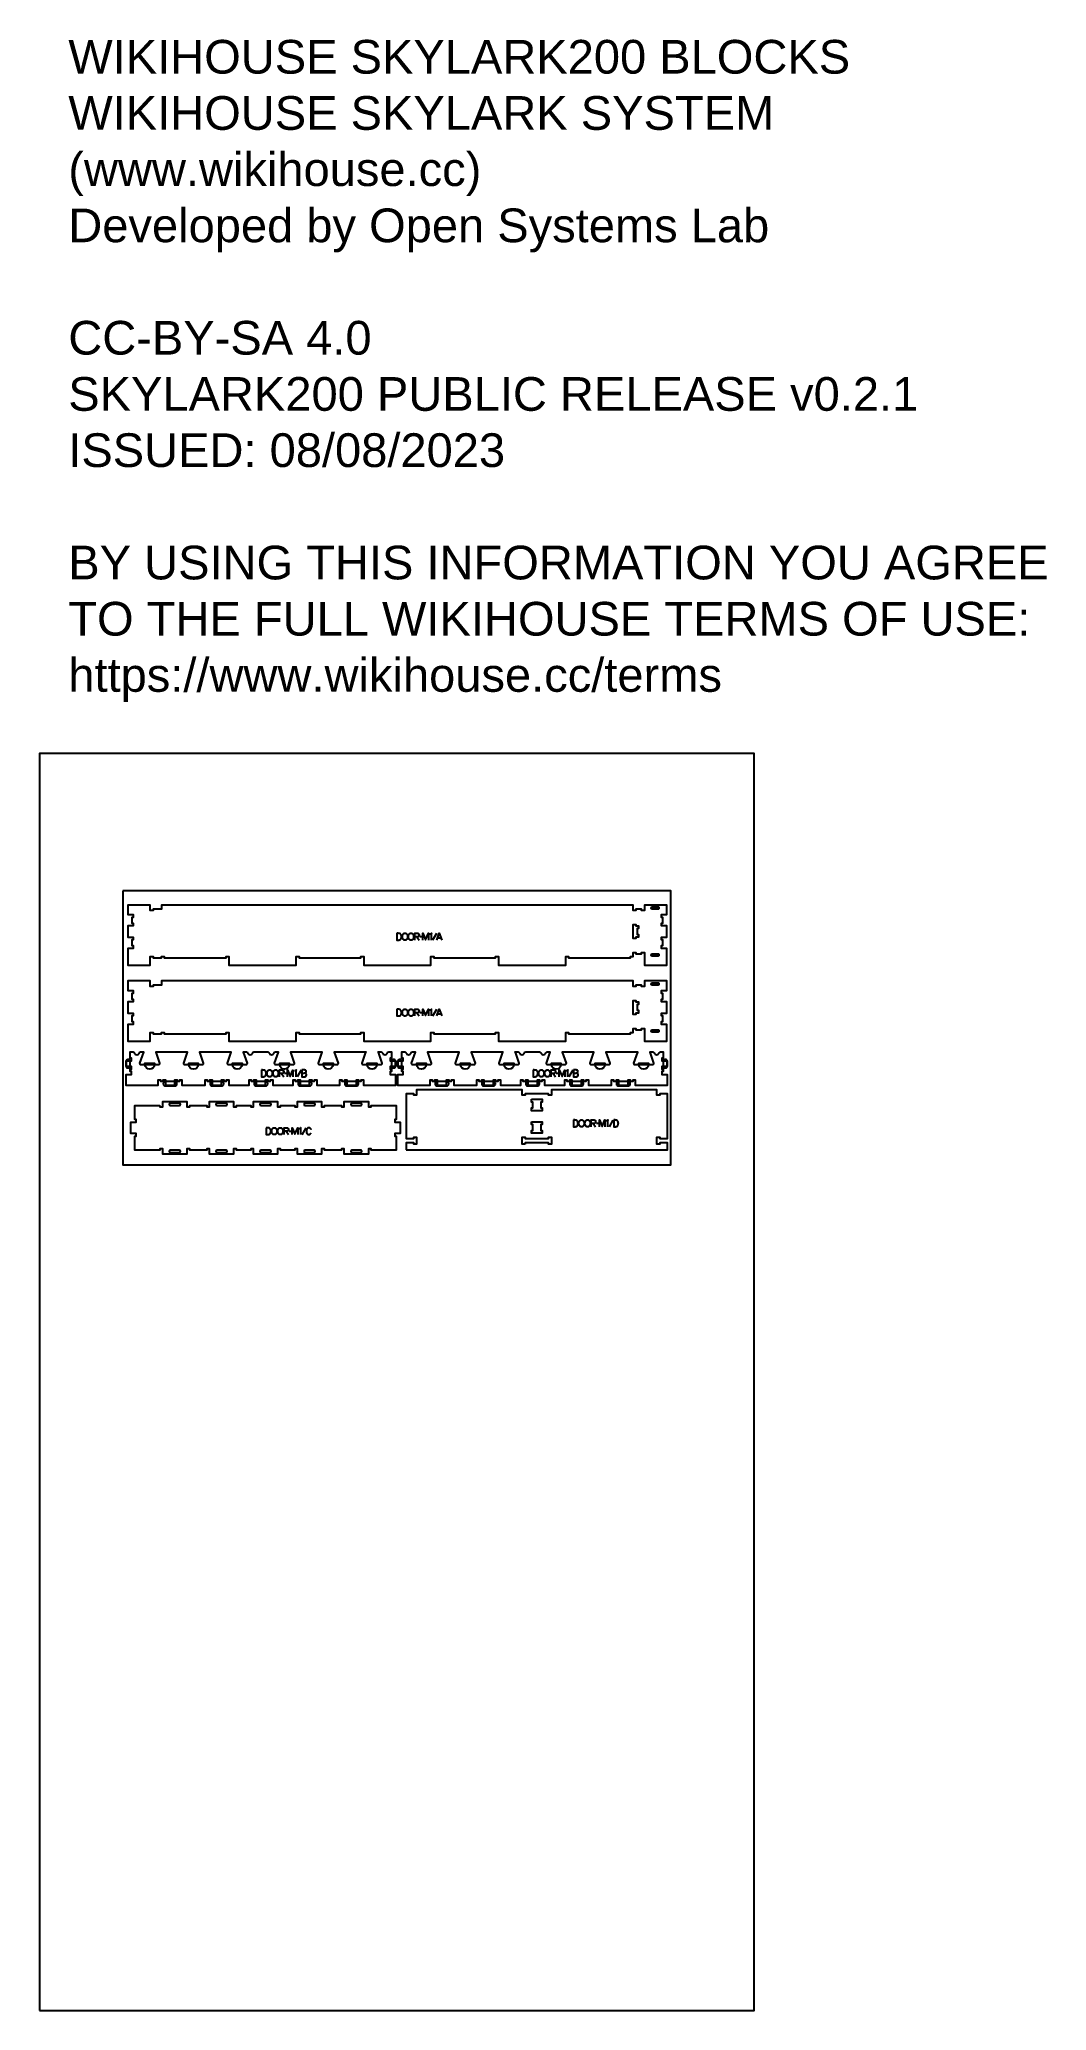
# Model space of a CAD drawing. Extents: x 0 to 4485, y 0 to 8771.
import ezdxf

# ---------------------------------------------------------------- set-up
doc = ezdxf.new("R2010")
doc.units = 0
for name, color, linetype in [('0_SHEET_SPRUCEPLY_2440X122', 1, 'CONTINUOUS'), ('1_ANYTOOL_1MMDEEP_LABELS_S', 2, 'CONTINUOUS'), ('3_ANYTOOL_CUTTHROUGH_INSID', 4, 'CONTINUOUS'), ('4_ANYTOOL_CUTTHROUGH_OUTSI', 5, 'CONTINUOUS'), ('5_ANYTOOL_HALF_MILL_9MM_IN', 3, 'CONTINUOUS'), ('DONOTCUT', 7, 'CONTINUOUS'), ('README', 1, 'CONTINUOUS')]:
    doc.layers.add(name, color=color, linetype=linetype)
doc.styles.add('ARIAL', font='arial.ttf')

msp = doc.modelspace()

# ---------------------------------------------------------------- texts
at = {"layer": 'README', "insert": (128.7, 8768.5, 0), "char_height": 150, "width": 8996.739, "attachment_point": 1, "style": 'ARIAL'}
msp.add_mtext('{\\fArial;WIKIHOUSE SKYLARK200 BLOCKS}\\P{\\fArial;WIKIHOUSE SKYLARK SYSTEM}\\P{\\fArial;(www.wikihouse.cc)}\\P{\\fArial;Developed by Open Systems Lab}\\P\\P{\\fArial;CC-BY-SA 4.0}\\P{\\fArial;SKYLARK200 PUBLIC RELEASE v0.2.1}\\P{\\fArial;ISSUED: 08/08/2023}\\P\\P{\\fArial;BY USING THIS INFORMATION YOU AGREE }\\P{\\fArial;TO THE FULL WIKIHOUSE TERMS OF USE:}\\P{\\fArial;https://www.wikihouse.cc/terms}', dxfattribs=at)

# ---------------------------------------------------------------- linework, layer by layer
at = {"layer": '0_SHEET_SPRUCEPLY_2440X122'}
msp.add_lwpolyline([(371.7, 4982.6), (371.7, 3762.6), (2811.7, 3762.6), (2811.7, 4982.6)], close=True, dxfattribs=at)
at = {"layer": '1_ANYTOOL_1MMDEEP_LABELS_S', "color": 2}
for points in [[(1592, 4793.4), (1592, 4763.4), (1600.5, 4763.5), (1600.9, 4763.5), (1601.3, 4763.5), (1601.7, 4763.5), (1602.1, 4763.6), (1602.5, 4763.6), (1602.8, 4763.7), (1603.2, 4763.8), (1603.5, 4763.8), (1603.9, 4763.9), (1604.2, 4764), (1604.6, 4764.1), (1604.9, 4764.2), (1605.2, 4764.4), (1605.4, 4764.4), (1605.5, 4764.5), (1605.7, 4764.6), (1605.8, 4764.6), (1606, 4764.7), (1606.1, 4764.8), (1606.3, 4764.9), (1606.4, 4764.9), (1606.5, 4765), (1606.7, 4765.1), (1606.8, 4765.2), (1606.9, 4765.3), (1607.1, 4765.4), (1607.2, 4765.5), (1607.3, 4765.6), (1607.5, 4765.7), (1607.6, 4765.8), (1607.7, 4765.9), (1607.8, 4766), (1607.9, 4766.1), (1608.1, 4766.2), (1608.2, 4766.3), (1608.3, 4766.5), (1608.4, 4766.6), (1608.5, 4766.7), (1608.6, 4766.8), (1608.7, 4766.9), (1608.8, 4767.1), (1608.9, 4767.2), (1609, 4767.3), (1609.1, 4767.5), (1609.2, 4767.6), (1609.4, 4767.9), (1609.6, 4768.2), (1609.7, 4768.5), (1610.1, 4769.1), (1610.3, 4769.7), (1610.6, 4770.4), (1610.9, 4771), (1611.1, 4771.6), (1611.3, 4772.3), (1611.5, 4772.9), (1611.7, 4773.6), (1611.8, 4774.3), (1612, 4774.9), (1612.1, 4775.6), (1612.2, 4776.3), (1612.3, 4777), (1612.3, 4777.7), (1612.3, 4778.4), (1612.4, 4779.1), (1612.3, 4779.7), (1612.3, 4780.3), (1612.3, 4780.9), (1612.2, 4781.4), (1612.1, 4782), (1612.1, 4782.3), (1612, 4782.6), (1611.9, 4782.9), (1611.9, 4783.1), (1611.8, 4783.4), (1611.7, 4783.7), (1611.6, 4784), (1611.6, 4784.2), (1611.5, 4784.5), (1611.4, 4784.8), (1611.3, 4785.1), (1611.2, 4785.3), (1611.1, 4785.6), (1611, 4785.8), (1610.7, 4786.4), (1610.4, 4786.9), (1610.2, 4787.4), (1609.9, 4787.9), (1609.7, 4788.2), (1609.5, 4788.5), (1609.3, 4788.8), (1609.1, 4789.1), (1608.9, 4789.4), (1608.6, 4789.6), (1608.4, 4789.9), (1608.2, 4790.1), (1608, 4790.3), (1607.8, 4790.6), (1607.5, 4790.8), (1607.3, 4791), (1607.1, 4791.2), (1606.8, 4791.4), (1606.6, 4791.5), (1606.3, 4791.7), (1606.1, 4791.9), (1605.8, 4792), (1605.6, 4792.1), (1605.3, 4792.3), (1605.1, 4792.4), (1604.8, 4792.5), (1604.5, 4792.6), (1604.3, 4792.7), (1604, 4792.8), (1603.7, 4792.9), (1603.4, 4792.9), (1603.1, 4793), (1602.8, 4793), (1602.6, 4793.1), (1602.3, 4793.1), (1602, 4793.1), (1599.5, 4793.2), (1597, 4793.3), (1594.5, 4793.4)], [(1628.4, 4793.7), (1628.8, 4793.7), (1629.2, 4793.7), (1629.5, 4793.7), (1629.9, 4793.6), (1630, 4793.6), (1630.2, 4793.6), (1630.4, 4793.6), (1630.5, 4793.5), (1630.7, 4793.5), (1630.9, 4793.5), (1631, 4793.4), (1631.2, 4793.4), (1631.4, 4793.3), (1631.5, 4793.3), (1631.7, 4793.2), (1631.8, 4793.2), (1632, 4793.1), (1632.1, 4793), (1632.3, 4793), (1632.4, 4792.9), (1632.6, 4792.8), (1632.7, 4792.8), (1632.8, 4792.7), (1633, 4792.6), (1633.1, 4792.5), (1633.3, 4792.4), (1633.4, 4792.4), (1633.5, 4792.3), (1633.8, 4792.1), (1634, 4791.9), (1634.3, 4791.7), (1634.5, 4791.5), (1634.8, 4791.3), (1635, 4791), (1635.2, 4790.8), (1635.4, 4790.6), (1635.6, 4790.3), (1635.9, 4790.1), (1636.1, 4789.9), (1636.2, 4789.6), (1636.4, 4789.3), (1636.6, 4789.1), (1636.8, 4788.8), (1637, 4788.5), (1637.1, 4788.2), (1637.3, 4787.9), (1637.5, 4787.6), (1637.6, 4787.3), (1637.7, 4787), (1637.9, 4786.7), (1638, 4786.4), (1638.1, 4786.1), (1638.3, 4785.8), (1638.4, 4785.5), (1638.5, 4785.2), (1638.6, 4784.8), (1638.7, 4784.5), (1638.8, 4784.2), (1638.9, 4783.8), (1638.9, 4783.5), (1639.1, 4782.8), (1639.2, 4782.1), (1639.3, 4781.5), (1639.4, 4780.8), (1639.5, 4780.2), (1639.5, 4779.5), (1639.6, 4778.9), (1639.6, 4778.2), (1639.6, 4777.6), (1639.5, 4777), (1639.5, 4776.3), (1639.4, 4775.7), (1639.3, 4775), (1639.2, 4774.4), (1639, 4773.8), (1638.9, 4773.1), (1638.7, 4772.5), (1638.5, 4771.9), (1638.3, 4771.2), (1638, 4770.6), (1637.7, 4769.9), (1637.4, 4769.3), (1637.1, 4768.7), (1636.8, 4768), (1636.6, 4767.7), (1636.4, 4767.4), (1636.3, 4767.1), (1636.1, 4766.8), (1635.9, 4766.6), (1635.7, 4766.3), (1635.4, 4766), (1635.2, 4765.8), (1635.1, 4765.7), (1635, 4765.6), (1634.9, 4765.4), (1634.8, 4765.3), (1634.6, 4765.2), (1634.5, 4765.1), (1634.4, 4765), (1634.3, 4764.9), (1634.2, 4764.8), (1634, 4764.7), (1633.9, 4764.6), (1633.8, 4764.5), (1633.6, 4764.5), (1633.5, 4764.4), (1633.4, 4764.3), (1633.2, 4764.2), (1633.1, 4764.1), (1633, 4764), (1632.8, 4764), (1632.7, 4763.9), (1632.5, 4763.8), (1632.4, 4763.8), (1632.2, 4763.7), (1632.1, 4763.6), (1631.9, 4763.6), (1631.8, 4763.5), (1631.6, 4763.5), (1631.5, 4763.4), (1631.2, 4763.3), (1630.9, 4763.2), (1630.5, 4763.2), (1630.2, 4763.1), (1629.9, 4763.1), (1629.5, 4763), (1629.2, 4763), (1628.8, 4762.9), (1628.4, 4762.9), (1628.1, 4762.9), (1627.7, 4762.9), (1627.3, 4762.9), (1627, 4763), (1626.6, 4763), (1626.2, 4763.1), (1625.9, 4763.1), (1625.5, 4763.2), (1625.2, 4763.3), (1624.9, 4763.3), (1624.6, 4763.4), (1624.4, 4763.5), (1624.2, 4763.5), (1624.1, 4763.6), (1623.9, 4763.7), (1623.8, 4763.7), (1623.6, 4763.8), (1623.5, 4763.8), (1623.3, 4763.9), (1623.2, 4764), (1623, 4764.1), (1622.9, 4764.1), (1622.8, 4764.2), (1622.6, 4764.3), (1622.5, 4764.4), (1622.3, 4764.5), (1622.2, 4764.6), (1622.1, 4764.7), (1622, 4764.8), (1621.8, 4764.9), (1621.7, 4765), (1621.6, 4765.1), (1621.4, 4765.2), (1621.3, 4765.3), (1621.2, 4765.4), (1621.1, 4765.5), (1621, 4765.6), (1620.9, 4765.7), (1620.7, 4765.8), (1620.6, 4766), (1620.5, 4766.1), (1620.3, 4766.3), (1620.1, 4766.6), (1619.9, 4766.9), (1619.7, 4767.2), (1619.5, 4767.5), (1619.3, 4767.8), (1619.1, 4768.1), (1618.8, 4768.8), (1618.5, 4769.4), (1618.2, 4770.1), (1617.9, 4770.7), (1617.7, 4771.4), (1617.5, 4772), (1617.3, 4772.7), (1617.1, 4773.3), (1616.9, 4774), (1616.8, 4774.6), (1616.6, 4775.3), (1616.6, 4775.9), (1616.5, 4776.6), (1616.4, 4777.2), (1616.4, 4777.9), (1616.4, 4778.5), (1616.4, 4779.2), (1616.4, 4779.9), (1616.5, 4780.6), (1616.6, 4781.3), (1616.7, 4781.9), (1616.8, 4782.6), (1616.9, 4783.3), (1617.1, 4783.9), (1617.3, 4784.6), (1617.5, 4785.2), (1617.7, 4785.8), (1618, 4786.5), (1618.3, 4787.1), (1618.6, 4787.7), (1618.9, 4788.3), (1619.3, 4788.9), (1619.5, 4789.2), (1619.6, 4789.5), (1619.8, 4789.8), (1620, 4790), (1620.3, 4790.3), (1620.5, 4790.6), (1620.7, 4790.8), (1620.9, 4791), (1621, 4791.1), (1621.2, 4791.3), (1621.3, 4791.4), (1621.4, 4791.5), (1621.5, 4791.6), (1621.7, 4791.7), (1621.8, 4791.8), (1621.9, 4791.9), (1622, 4792), (1622.2, 4792), (1622.3, 4792.1), (1622.4, 4792.2), (1622.6, 4792.3), (1622.7, 4792.4), (1622.9, 4792.5), (1623, 4792.5), (1623.1, 4792.6), (1623.3, 4792.7), (1623.6, 4792.8), (1623.9, 4792.9), (1624.2, 4793.1), (1624.5, 4793.2), (1624.8, 4793.3), (1625.2, 4793.4), (1625.5, 4793.4), (1625.8, 4793.5), (1626.2, 4793.6), (1626.5, 4793.6), (1626.9, 4793.7), (1627.3, 4793.7), (1627.7, 4793.7), (1628, 4793.7)], [(1655.4, 4793.7), (1655.8, 4793.7), (1656.1, 4793.7), (1656.5, 4793.7), (1656.8, 4793.6), (1657, 4793.6), (1657.2, 4793.6), (1657.3, 4793.6), (1657.5, 4793.5), (1657.7, 4793.5), (1657.8, 4793.5), (1658, 4793.4), (1658.2, 4793.4), (1658.3, 4793.3), (1658.5, 4793.3), (1658.6, 4793.2), (1658.8, 4793.2), (1658.9, 4793.1), (1659.1, 4793), (1659.2, 4793), (1659.4, 4792.9), (1659.5, 4792.8), (1659.7, 4792.8), (1659.8, 4792.7), (1659.9, 4792.6), (1660.1, 4792.5), (1660.2, 4792.4), (1660.3, 4792.4), (1660.5, 4792.3), (1660.7, 4792.1), (1661, 4791.9), (1661.2, 4791.7), (1661.5, 4791.5), (1661.7, 4791.3), (1661.9, 4791), (1662.2, 4790.8), (1662.4, 4790.6), (1662.6, 4790.3), (1662.8, 4790.1), (1663, 4789.9), (1663.2, 4789.6), (1663.4, 4789.3), (1663.6, 4789.1), (1663.8, 4788.8), (1663.9, 4788.5), (1664.1, 4788.2), (1664.3, 4787.9), (1664.4, 4787.6), (1664.6, 4787.3), (1664.7, 4787), (1664.8, 4786.7), (1665, 4786.4), (1665.1, 4786.1), (1665.2, 4785.8), (1665.3, 4785.5), (1665.4, 4785.2), (1665.5, 4784.8), (1665.6, 4784.5), (1665.7, 4784.2), (1665.8, 4783.8), (1665.9, 4783.5), (1666, 4782.8), (1666.2, 4782.1), (1666.3, 4781.5), (1666.4, 4780.8), (1666.4, 4780.2), (1666.5, 4779.5), (1666.5, 4778.9), (1666.5, 4778.2), (1666.5, 4777.6), (1666.5, 4777), (1666.4, 4776.3), (1666.3, 4775.7), (1666.3, 4775), (1666.1, 4774.4), (1666, 4773.8), (1665.8, 4773.1), (1665.6, 4772.5), (1665.4, 4771.9), (1665.2, 4771.2), (1665, 4770.6), (1664.7, 4769.9), (1664.4, 4769.3), (1664.1, 4768.7), (1663.8, 4768), (1663.6, 4767.7), (1663.4, 4767.4), (1663.2, 4767.1), (1663, 4766.8), (1662.8, 4766.6), (1662.6, 4766.3), (1662.4, 4766), (1662.2, 4765.8), (1662.1, 4765.7), (1661.9, 4765.6), (1661.8, 4765.4), (1661.7, 4765.3), (1661.6, 4765.2), (1661.5, 4765.1), (1661.4, 4765), (1661.2, 4764.9), (1661.1, 4764.8), (1661, 4764.7), (1660.9, 4764.6), (1660.7, 4764.5), (1660.6, 4764.5), (1660.5, 4764.4), (1660.3, 4764.3), (1660.2, 4764.2), (1660.1, 4764.1), (1659.9, 4764), (1659.8, 4764), (1659.6, 4763.9), (1659.5, 4763.8), (1659.3, 4763.8), (1659.2, 4763.7), (1659.1, 4763.6), (1658.9, 4763.6), (1658.8, 4763.5), (1658.6, 4763.5), (1658.4, 4763.4), (1658.1, 4763.3), (1657.8, 4763.2), (1657.5, 4763.2), (1657.2, 4763.1), (1656.8, 4763.1), (1656.5, 4763), (1656.1, 4763), (1655.8, 4762.9), (1655.4, 4762.9), (1655, 4762.9), (1654.7, 4762.9), (1654.3, 4762.9), (1653.9, 4763), (1653.5, 4763), (1653.2, 4763.1), (1652.8, 4763.1), (1652.5, 4763.2), (1652.2, 4763.3), (1651.8, 4763.3), (1651.5, 4763.4), (1651.4, 4763.5), (1651.2, 4763.5), (1651, 4763.6), (1650.9, 4763.7), (1650.7, 4763.7), (1650.6, 4763.8), (1650.4, 4763.8), (1650.3, 4763.9), (1650.1, 4764), (1650, 4764.1), (1649.9, 4764.1), (1649.7, 4764.2), (1649.6, 4764.3), (1649.4, 4764.4), (1649.3, 4764.5), (1649.2, 4764.6), (1649, 4764.7), (1648.9, 4764.8), (1648.8, 4764.9), (1648.7, 4765), (1648.5, 4765.1), (1648.4, 4765.2), (1648.3, 4765.3), (1648.2, 4765.4), (1648, 4765.5), (1647.9, 4765.6), (1647.8, 4765.7), (1647.7, 4765.8), (1647.6, 4766), (1647.5, 4766.1), (1647.3, 4766.3), (1647, 4766.6), (1646.8, 4766.9), (1646.6, 4767.2), (1646.5, 4767.5), (1646.3, 4767.8), (1646.1, 4768.1), (1645.8, 4768.8), (1645.5, 4769.4), (1645.2, 4770.1), (1644.9, 4770.7), (1644.6, 4771.4), (1644.4, 4772), (1644.2, 4772.7), (1644, 4773.3), (1643.9, 4774), (1643.7, 4774.6), (1643.6, 4775.3), (1643.5, 4775.9), (1643.4, 4776.6), (1643.4, 4777.2), (1643.3, 4777.9), (1643.3, 4778.5), (1643.3, 4779.2), (1643.4, 4779.9), (1643.4, 4780.6), (1643.5, 4781.3), (1643.6, 4781.9), (1643.7, 4782.6), (1643.9, 4783.3), (1644.1, 4783.9), (1644.3, 4784.6), (1644.5, 4785.2), (1644.7, 4785.8), (1645, 4786.5), (1645.2, 4787.1), (1645.6, 4787.7), (1645.9, 4788.3), (1646.2, 4788.9), (1646.4, 4789.2), (1646.6, 4789.5), (1646.8, 4789.8), (1647, 4790), (1647.2, 4790.3), (1647.4, 4790.6), (1647.7, 4790.8), (1647.9, 4791), (1648, 4791.1), (1648.1, 4791.3), (1648.2, 4791.4), (1648.4, 4791.5), (1648.5, 4791.6), (1648.6, 4791.7), (1648.7, 4791.8), (1648.9, 4791.9), (1649, 4792), (1649.1, 4792), (1649.3, 4792.1), (1649.4, 4792.2), (1649.5, 4792.3), (1649.7, 4792.4), (1649.8, 4792.5), (1650, 4792.5), (1650.1, 4792.6), (1650.3, 4792.7), (1650.5, 4792.8), (1650.9, 4792.9), (1651.2, 4793.1), (1651.5, 4793.2), (1651.8, 4793.3), (1652.1, 4793.4), (1652.5, 4793.4), (1652.8, 4793.5), (1653.2, 4793.6), (1653.5, 4793.6), (1653.9, 4793.7), (1654.2, 4793.7), (1654.6, 4793.7), (1655, 4793.7)], [(1592, 4455.4), (1592, 4425.4), (1600.5, 4425.5), (1600.9, 4425.5), (1601.3, 4425.5), (1601.7, 4425.6), (1602.1, 4425.6), (1602.5, 4425.7), (1602.8, 4425.7), (1603.2, 4425.8), (1603.5, 4425.9), (1603.9, 4425.9), (1604.2, 4426), (1604.6, 4426.1), (1604.9, 4426.3), (1605.2, 4426.4), (1605.4, 4426.5), (1605.5, 4426.5), (1605.7, 4426.6), (1605.8, 4426.7), (1606, 4426.7), (1606.1, 4426.8), (1606.3, 4426.9), (1606.4, 4427), (1606.5, 4427.1), (1606.7, 4427.1), (1606.8, 4427.2), (1606.9, 4427.3), (1607.1, 4427.4), (1607.2, 4427.5), (1607.3, 4427.6), (1607.5, 4427.7), (1607.6, 4427.8), (1607.7, 4427.9), (1607.8, 4428), (1607.9, 4428.1), (1608.1, 4428.3), (1608.2, 4428.4), (1608.3, 4428.5), (1608.4, 4428.6), (1608.5, 4428.7), (1608.6, 4428.9), (1608.7, 4429), (1608.8, 4429.1), (1608.9, 4429.2), (1609, 4429.4), (1609.1, 4429.5), (1609.2, 4429.7), (1609.4, 4429.9), (1609.6, 4430.2), (1609.7, 4430.5), (1610.1, 4431.2), (1610.3, 4431.8), (1610.6, 4432.4), (1610.9, 4433), (1611.1, 4433.7), (1611.3, 4434.3), (1611.5, 4435), (1611.7, 4435.6), (1611.8, 4436.3), (1612, 4437), (1612.1, 4437.7), (1612.2, 4438.3), (1612.3, 4439), (1612.3, 4439.7), (1612.3, 4440.4), (1612.4, 4441.1), (1612.3, 4441.7), (1612.3, 4442.3), (1612.3, 4442.9), (1612.2, 4443.5), (1612.1, 4444), (1612.1, 4444.3), (1612, 4444.6), (1611.9, 4444.9), (1611.9, 4445.2), (1611.8, 4445.4), (1611.7, 4445.7), (1611.6, 4446), (1611.6, 4446.3), (1611.5, 4446.5), (1611.4, 4446.8), (1611.3, 4447.1), (1611.2, 4447.4), (1611.1, 4447.6), (1611, 4447.9), (1610.7, 4448.4), (1610.4, 4448.9), (1610.2, 4449.4), (1609.9, 4449.9), (1609.7, 4450.3), (1609.5, 4450.5), (1609.3, 4450.8), (1609.1, 4451.1), (1608.9, 4451.4), (1608.6, 4451.6), (1608.4, 4451.9), (1608.2, 4452.1), (1608, 4452.4), (1607.8, 4452.6), (1607.5, 4452.8), (1607.3, 4453), (1607.1, 4453.2), (1606.8, 4453.4), (1606.6, 4453.6), (1606.3, 4453.7), (1606.1, 4453.9), (1605.8, 4454), (1605.6, 4454.2), (1605.3, 4454.3), (1605.1, 4454.4), (1604.8, 4454.5), (1604.5, 4454.6), (1604.3, 4454.7), (1604, 4454.8), (1603.7, 4454.9), (1603.4, 4455), (1603.1, 4455), (1602.8, 4455.1), (1602.6, 4455.1), (1602.3, 4455.1), (1602, 4455.2), (1599.5, 4455.3), (1597, 4455.3), (1594.5, 4455.4)], [(1628.4, 4455.8), (1628.8, 4455.8), (1629.2, 4455.8), (1629.5, 4455.7), (1629.9, 4455.7), (1630, 4455.7), (1630.2, 4455.6), (1630.4, 4455.6), (1630.5, 4455.6), (1630.7, 4455.5), (1630.9, 4455.5), (1631, 4455.5), (1631.2, 4455.4), (1631.4, 4455.4), (1631.5, 4455.3), (1631.7, 4455.3), (1631.8, 4455.2), (1632, 4455.1), (1632.1, 4455.1), (1632.3, 4455), (1632.4, 4454.9), (1632.6, 4454.9), (1632.7, 4454.8), (1632.8, 4454.7), (1633, 4454.6), (1633.1, 4454.6), (1633.3, 4454.5), (1633.4, 4454.4), (1633.5, 4454.3), (1633.8, 4454.1), (1634, 4453.9), (1634.3, 4453.7), (1634.5, 4453.5), (1634.8, 4453.3), (1635, 4453.1), (1635.2, 4452.9), (1635.4, 4452.6), (1635.6, 4452.4), (1635.9, 4452.1), (1636.1, 4451.9), (1636.2, 4451.6), (1636.4, 4451.4), (1636.6, 4451.1), (1636.8, 4450.8), (1637, 4450.5), (1637.1, 4450.3), (1637.3, 4450), (1637.5, 4449.7), (1637.6, 4449.4), (1637.7, 4449.1), (1637.9, 4448.8), (1638, 4448.5), (1638.1, 4448.2), (1638.3, 4447.8), (1638.4, 4447.5), (1638.5, 4447.2), (1638.6, 4446.9), (1638.7, 4446.5), (1638.8, 4446.2), (1638.9, 4445.9), (1638.9, 4445.5), (1639.1, 4444.9), (1639.2, 4444.2), (1639.3, 4443.5), (1639.4, 4442.8), (1639.5, 4442.2), (1639.5, 4441.5), (1639.6, 4440.9), (1639.6, 4440.3), (1639.6, 4439.6), (1639.5, 4439), (1639.5, 4438.3), (1639.4, 4437.7), (1639.3, 4437.1), (1639.2, 4436.4), (1639, 4435.8), (1638.9, 4435.2), (1638.7, 4434.5), (1638.5, 4433.9), (1638.3, 4433.2), (1638, 4432.6), (1637.7, 4432), (1637.4, 4431.3), (1637.1, 4430.7), (1636.8, 4430.1), (1636.6, 4429.7), (1636.4, 4429.4), (1636.3, 4429.1), (1636.1, 4428.9), (1635.9, 4428.6), (1635.7, 4428.3), (1635.4, 4428.1), (1635.2, 4427.8), (1635.1, 4427.7), (1635, 4427.6), (1634.9, 4427.5), (1634.8, 4427.4), (1634.6, 4427.3), (1634.5, 4427.2), (1634.4, 4427.1), (1634.3, 4427), (1634.2, 4426.9), (1634, 4426.8), (1633.9, 4426.7), (1633.8, 4426.6), (1633.6, 4426.5), (1633.5, 4426.4), (1633.4, 4426.3), (1633.2, 4426.2), (1633.1, 4426.2), (1633, 4426.1), (1632.8, 4426), (1632.7, 4425.9), (1632.5, 4425.9), (1632.4, 4425.8), (1632.2, 4425.7), (1632.1, 4425.7), (1631.9, 4425.6), (1631.8, 4425.6), (1631.6, 4425.5), (1631.5, 4425.5), (1631.2, 4425.4), (1630.9, 4425.3), (1630.5, 4425.2), (1630.2, 4425.1), (1629.9, 4425.1), (1629.5, 4425), (1629.2, 4425), (1628.8, 4425), (1628.4, 4425), (1628.1, 4425), (1627.7, 4425), (1627.3, 4425), (1627, 4425), (1626.6, 4425), (1626.2, 4425.1), (1625.9, 4425.1), (1625.5, 4425.2), (1625.2, 4425.3), (1624.9, 4425.4), (1624.6, 4425.5), (1624.4, 4425.5), (1624.2, 4425.6), (1624.1, 4425.6), (1623.9, 4425.7), (1623.8, 4425.8), (1623.6, 4425.8), (1623.5, 4425.9), (1623.3, 4426), (1623.2, 4426), (1623, 4426.1), (1622.9, 4426.2), (1622.8, 4426.3), (1622.6, 4426.3), (1622.5, 4426.4), (1622.3, 4426.5), (1622.2, 4426.6), (1622.1, 4426.7), (1622, 4426.8), (1621.8, 4426.9), (1621.7, 4427), (1621.6, 4427.1), (1621.4, 4427.2), (1621.3, 4427.3), (1621.2, 4427.4), (1621.1, 4427.5), (1621, 4427.6), (1620.9, 4427.8), (1620.7, 4427.9), (1620.6, 4428), (1620.5, 4428.1), (1620.3, 4428.4), (1620.1, 4428.7), (1619.9, 4428.9), (1619.7, 4429.2), (1619.5, 4429.5), (1619.3, 4429.8), (1619.1, 4430.1), (1618.8, 4430.8), (1618.5, 4431.4), (1618.2, 4432.1), (1617.9, 4432.7), (1617.7, 4433.4), (1617.5, 4434), (1617.3, 4434.7), (1617.1, 4435.3), (1616.9, 4436), (1616.8, 4436.6), (1616.6, 4437.3), (1616.6, 4437.9), (1616.5, 4438.6), (1616.4, 4439.3), (1616.4, 4439.9), (1616.4, 4440.6), (1616.4, 4441.3), (1616.4, 4441.9), (1616.5, 4442.6), (1616.6, 4443.3), (1616.7, 4444), (1616.8, 4444.6), (1616.9, 4445.3), (1617.1, 4445.9), (1617.3, 4446.6), (1617.5, 4447.2), (1617.7, 4447.9), (1618, 4448.5), (1618.3, 4449.1), (1618.6, 4449.7), (1618.9, 4450.3), (1619.3, 4451), (1619.5, 4451.3), (1619.6, 4451.5), (1619.8, 4451.8), (1620, 4452.1), (1620.3, 4452.3), (1620.5, 4452.6), (1620.7, 4452.8), (1620.9, 4453.1), (1621, 4453.2), (1621.2, 4453.3), (1621.3, 4453.4), (1621.4, 4453.5), (1621.5, 4453.6), (1621.7, 4453.7), (1621.8, 4453.8), (1621.9, 4453.9), (1622, 4454), (1622.2, 4454.1), (1622.3, 4454.2), (1622.4, 4454.2), (1622.6, 4454.3), (1622.7, 4454.4), (1622.9, 4454.5), (1623, 4454.6), (1623.1, 4454.6), (1623.3, 4454.7), (1623.6, 4454.9), (1623.9, 4455), (1624.2, 4455.1), (1624.5, 4455.2), (1624.8, 4455.3), (1625.2, 4455.4), (1625.5, 4455.5), (1625.8, 4455.5), (1626.2, 4455.6), (1626.5, 4455.7), (1626.9, 4455.7), (1627.3, 4455.7), (1627.7, 4455.8), (1628, 4455.8)], [(1655.4, 4455.8), (1655.8, 4455.8), (1656.1, 4455.8), (1656.5, 4455.7), (1656.8, 4455.7), (1657, 4455.7), (1657.2, 4455.6), (1657.3, 4455.6), (1657.5, 4455.6), (1657.7, 4455.5), (1657.8, 4455.5), (1658, 4455.5), (1658.2, 4455.4), (1658.3, 4455.4), (1658.5, 4455.3), (1658.6, 4455.3), (1658.8, 4455.2), (1658.9, 4455.1), (1659.1, 4455.1), (1659.2, 4455), (1659.4, 4454.9), (1659.5, 4454.9), (1659.7, 4454.8), (1659.8, 4454.7), (1659.9, 4454.6), (1660.1, 4454.6), (1660.2, 4454.5), (1660.3, 4454.4), (1660.5, 4454.3), (1660.7, 4454.1), (1661, 4453.9), (1661.2, 4453.7), (1661.5, 4453.5), (1661.7, 4453.3), (1661.9, 4453.1), (1662.2, 4452.9), (1662.4, 4452.6), (1662.6, 4452.4), (1662.8, 4452.1), (1663, 4451.9), (1663.2, 4451.6), (1663.4, 4451.4), (1663.6, 4451.1), (1663.8, 4450.8), (1663.9, 4450.5), (1664.1, 4450.3), (1664.3, 4450), (1664.4, 4449.7), (1664.6, 4449.4), (1664.7, 4449.1), (1664.8, 4448.8), (1665, 4448.5), (1665.1, 4448.2), (1665.2, 4447.8), (1665.3, 4447.5), (1665.4, 4447.2), (1665.5, 4446.9), (1665.6, 4446.5), (1665.7, 4446.2), (1665.8, 4445.9), (1665.9, 4445.5), (1666, 4444.9), (1666.2, 4444.2), (1666.3, 4443.5), (1666.4, 4442.8), (1666.4, 4442.2), (1666.5, 4441.5), (1666.5, 4440.9), (1666.5, 4440.3), (1666.5, 4439.6), (1666.5, 4439), (1666.4, 4438.3), (1666.3, 4437.7), (1666.3, 4437.1), (1666.1, 4436.4), (1666, 4435.8), (1665.8, 4435.2), (1665.6, 4434.5), (1665.4, 4433.9), (1665.2, 4433.2), (1665, 4432.6), (1664.7, 4432), (1664.4, 4431.3), (1664.1, 4430.7), (1663.8, 4430.1), (1663.6, 4429.7), (1663.4, 4429.4), (1663.2, 4429.1), (1663, 4428.9), (1662.8, 4428.6), (1662.6, 4428.3), (1662.4, 4428.1), (1662.2, 4427.8), (1662.1, 4427.7), (1661.9, 4427.6), (1661.8, 4427.5), (1661.7, 4427.4), (1661.6, 4427.3), (1661.5, 4427.2), (1661.4, 4427.1), (1661.2, 4427), (1661.1, 4426.9), (1661, 4426.8), (1660.9, 4426.7), (1660.7, 4426.6), (1660.6, 4426.5), (1660.5, 4426.4), (1660.3, 4426.3), (1660.2, 4426.2), (1660.1, 4426.2), (1659.9, 4426.1), (1659.8, 4426), (1659.6, 4425.9), (1659.5, 4425.9), (1659.3, 4425.8), (1659.2, 4425.7), (1659.1, 4425.7), (1658.9, 4425.6), (1658.8, 4425.6), (1658.6, 4425.5), (1658.4, 4425.5), (1658.1, 4425.4), (1657.8, 4425.3), (1657.5, 4425.2), (1657.2, 4425.1), (1656.8, 4425.1), (1656.5, 4425), (1656.1, 4425), (1655.8, 4425), (1655.4, 4425), (1655, 4425), (1654.7, 4425), (1654.3, 4425), (1653.9, 4425), (1653.5, 4425), (1653.2, 4425.1), (1652.8, 4425.1), (1652.5, 4425.2), (1652.2, 4425.3), (1651.8, 4425.4), (1651.5, 4425.5), (1651.4, 4425.5), (1651.2, 4425.6), (1651, 4425.6), (1650.9, 4425.7), (1650.7, 4425.8), (1650.6, 4425.8), (1650.4, 4425.9), (1650.3, 4426), (1650.1, 4426), (1650, 4426.1), (1649.9, 4426.2), (1649.7, 4426.3), (1649.6, 4426.3), (1649.4, 4426.4), (1649.3, 4426.5), (1649.2, 4426.6), (1649, 4426.7), (1648.9, 4426.8), (1648.8, 4426.9), (1648.7, 4427), (1648.5, 4427.1), (1648.4, 4427.2), (1648.3, 4427.3), (1648.2, 4427.4), (1648, 4427.5), (1647.9, 4427.6), (1647.8, 4427.8), (1647.7, 4427.9), (1647.6, 4428), (1647.5, 4428.1), (1647.3, 4428.4), (1647, 4428.7), (1646.8, 4428.9), (1646.6, 4429.2), (1646.5, 4429.5), (1646.3, 4429.8), (1646.1, 4430.1), (1645.8, 4430.8), (1645.5, 4431.4), (1645.2, 4432.1), (1644.9, 4432.7), (1644.6, 4433.4), (1644.4, 4434), (1644.2, 4434.7), (1644, 4435.3), (1643.9, 4436), (1643.7, 4436.6), (1643.6, 4437.3), (1643.5, 4437.9), (1643.4, 4438.6), (1643.4, 4439.3), (1643.3, 4439.9), (1643.3, 4440.6), (1643.3, 4441.3), (1643.4, 4441.9), (1643.4, 4442.6), (1643.5, 4443.3), (1643.6, 4444), (1643.7, 4444.6), (1643.9, 4445.3), (1644.1, 4445.9), (1644.3, 4446.6), (1644.5, 4447.2), (1644.7, 4447.9), (1645, 4448.5), (1645.2, 4449.1), (1645.6, 4449.7), (1645.9, 4450.3), (1646.2, 4451), (1646.4, 4451.3), (1646.6, 4451.5), (1646.8, 4451.8), (1647, 4452.1), (1647.2, 4452.3), (1647.4, 4452.6), (1647.7, 4452.8), (1647.9, 4453.1), (1648, 4453.2), (1648.1, 4453.3), (1648.2, 4453.4), (1648.4, 4453.5), (1648.5, 4453.6), (1648.6, 4453.7), (1648.7, 4453.8), (1648.9, 4453.9), (1649, 4454), (1649.1, 4454.1), (1649.3, 4454.2), (1649.4, 4454.2), (1649.5, 4454.3), (1649.7, 4454.4), (1649.8, 4454.5), (1650, 4454.6), (1650.1, 4454.6), (1650.3, 4454.7), (1650.5, 4454.9), (1650.9, 4455), (1651.2, 4455.1), (1651.5, 4455.2), (1651.8, 4455.3), (1652.1, 4455.4), (1652.5, 4455.5), (1652.8, 4455.5), (1653.2, 4455.6), (1653.5, 4455.7), (1653.9, 4455.7), (1654.2, 4455.7), (1654.6, 4455.8), (1655, 4455.8)], [(989.3, 4185.2), (989.3, 4155.2), (997.8, 4155.3), (998.2, 4155.3), (998.6, 4155.3), (999, 4155.4), (999.4, 4155.4), (999.8, 4155.5), (1000.1, 4155.5), (1000.5, 4155.6), (1000.9, 4155.7), (1001.2, 4155.7), (1001.6, 4155.8), (1001.9, 4155.9), (1002.2, 4156.1), (1002.5, 4156.2), (1002.7, 4156.2), (1002.8, 4156.3), (1003, 4156.4), (1003.1, 4156.5), (1003.3, 4156.5), (1003.4, 4156.6), (1003.6, 4156.7), (1003.7, 4156.8), (1003.9, 4156.9), (1004, 4156.9), (1004.1, 4157), (1004.3, 4157.1), (1004.4, 4157.2), (1004.5, 4157.3), (1004.7, 4157.4), (1004.8, 4157.5), (1004.9, 4157.6), (1005, 4157.7), (1005.1, 4157.8), (1005.3, 4157.9), (1005.4, 4158), (1005.5, 4158.2), (1005.6, 4158.3), (1005.7, 4158.4), (1005.8, 4158.5), (1005.9, 4158.6), (1006, 4158.8), (1006.1, 4158.9), (1006.2, 4159), (1006.3, 4159.2), (1006.4, 4159.3), (1006.5, 4159.4), (1006.7, 4159.7), (1006.9, 4160), (1007.1, 4160.3), (1007.4, 4160.9), (1007.7, 4161.6), (1007.9, 4162.2), (1008.2, 4162.8), (1008.4, 4163.5), (1008.6, 4164.1), (1008.8, 4164.8), (1009, 4165.4), (1009.2, 4166.1), (1009.3, 4166.8), (1009.4, 4167.4), (1009.5, 4168.1), (1009.6, 4168.8), (1009.6, 4169.5), (1009.7, 4170.2), (1009.7, 4170.9), (1009.7, 4171.5), (1009.6, 4172.1), (1009.6, 4172.7), (1009.5, 4173.3), (1009.4, 4173.8), (1009.4, 4174.1), (1009.3, 4174.4), (1009.3, 4174.7), (1009.2, 4175), (1009.1, 4175.2), (1009, 4175.5), (1009, 4175.8), (1008.9, 4176.1), (1008.8, 4176.3), (1008.7, 4176.6), (1008.6, 4176.9), (1008.5, 4177.1), (1008.4, 4177.4), (1008.3, 4177.7), (1008, 4178.2), (1007.8, 4178.7), (1007.5, 4179.2), (1007.2, 4179.7), (1007, 4180), (1006.8, 4180.3), (1006.6, 4180.6), (1006.4, 4180.9), (1006.2, 4181.2), (1006, 4181.4), (1005.7, 4181.7), (1005.5, 4181.9), (1005.3, 4182.2), (1005.1, 4182.4), (1004.9, 4182.6), (1004.6, 4182.8), (1004.4, 4183), (1004.1, 4183.2), (1003.9, 4183.4), (1003.7, 4183.5), (1003.4, 4183.7), (1003.2, 4183.8), (1002.9, 4184), (1002.6, 4184.1), (1002.4, 4184.2), (1002.1, 4184.3), (1001.8, 4184.4), (1001.6, 4184.5), (1001.3, 4184.6), (1001, 4184.7), (1000.7, 4184.8), (1000.5, 4184.8), (1000.2, 4184.9), (999.9, 4184.9), (999.6, 4184.9), (999.3, 4184.9), (996.8, 4185), (994.4, 4185.1), (991.8, 4185.2)], [(1025.7, 4185.6), (1026.1, 4185.6), (1026.5, 4185.5), (1026.8, 4185.5), (1027.2, 4185.5), (1027.4, 4185.4), (1027.5, 4185.4), (1027.7, 4185.4), (1027.9, 4185.4), (1028, 4185.3), (1028.2, 4185.3), (1028.4, 4185.2), (1028.5, 4185.2), (1028.7, 4185.1), (1028.8, 4185.1), (1029, 4185), (1029.1, 4185), (1029.3, 4184.9), (1029.4, 4184.9), (1029.6, 4184.8), (1029.7, 4184.7), (1029.9, 4184.7), (1030, 4184.6), (1030.2, 4184.5), (1030.3, 4184.4), (1030.4, 4184.4), (1030.6, 4184.3), (1030.7, 4184.2), (1030.8, 4184.1), (1031.1, 4183.9), (1031.4, 4183.7), (1031.6, 4183.5), (1031.8, 4183.3), (1032.1, 4183.1), (1032.3, 4182.9), (1032.5, 4182.6), (1032.8, 4182.4), (1033, 4182.2), (1033.2, 4181.9), (1033.4, 4181.7), (1033.6, 4181.4), (1033.8, 4181.2), (1033.9, 4180.9), (1034.1, 4180.6), (1034.3, 4180.3), (1034.5, 4180.1), (1034.6, 4179.8), (1034.8, 4179.5), (1034.9, 4179.2), (1035.1, 4178.9), (1035.2, 4178.6), (1035.3, 4178.3), (1035.5, 4177.9), (1035.6, 4177.6), (1035.7, 4177.3), (1035.8, 4177), (1035.9, 4176.7), (1036, 4176.3), (1036.1, 4176), (1036.2, 4175.7), (1036.3, 4175.3), (1036.4, 4174.6), (1036.5, 4174), (1036.6, 4173.3), (1036.7, 4172.6), (1036.8, 4172), (1036.8, 4171.3), (1036.9, 4170.7), (1036.9, 4170.1), (1036.9, 4169.4), (1036.8, 4168.8), (1036.8, 4168.1), (1036.7, 4167.5), (1036.6, 4166.9), (1036.5, 4166.2), (1036.4, 4165.6), (1036.2, 4165), (1036, 4164.3), (1035.8, 4163.7), (1035.6, 4163), (1035.3, 4162.4), (1035.1, 4161.8), (1034.8, 4161.1), (1034.5, 4160.5), (1034.1, 4159.9), (1033.9, 4159.5), (1033.8, 4159.2), (1033.6, 4158.9), (1033.4, 4158.7), (1033.2, 4158.4), (1033, 4158.1), (1032.8, 4157.9), (1032.5, 4157.6), (1032.4, 4157.5), (1032.3, 4157.4), (1032.2, 4157.3), (1032.1, 4157.2), (1032, 4157.1), (1031.8, 4156.9), (1031.7, 4156.8), (1031.6, 4156.7), (1031.5, 4156.6), (1031.3, 4156.5), (1031.2, 4156.5), (1031.1, 4156.4), (1031, 4156.3), (1030.8, 4156.2), (1030.7, 4156.1), (1030.6, 4156), (1030.4, 4155.9), (1030.3, 4155.9), (1030.1, 4155.8), (1030, 4155.7), (1029.9, 4155.7), (1029.7, 4155.6), (1029.6, 4155.5), (1029.4, 4155.5), (1029.3, 4155.4), (1029.1, 4155.4), (1029, 4155.3), (1028.8, 4155.2), (1028.5, 4155.2), (1028.2, 4155.1), (1027.8, 4155), (1027.5, 4154.9), (1027.2, 4154.9), (1026.8, 4154.8), (1026.5, 4154.8), (1026.1, 4154.8), (1025.8, 4154.8), (1025.4, 4154.8), (1025, 4154.8), (1024.6, 4154.8), (1024.3, 4154.8), (1023.9, 4154.8), (1023.6, 4154.9), (1023.2, 4154.9), (1022.9, 4155), (1022.5, 4155.1), (1022.2, 4155.2), (1021.9, 4155.3), (1021.7, 4155.3), (1021.6, 4155.4), (1021.4, 4155.4), (1021.2, 4155.5), (1021.1, 4155.5), (1020.9, 4155.6), (1020.8, 4155.7), (1020.6, 4155.7), (1020.5, 4155.8), (1020.4, 4155.9), (1020.2, 4156), (1020.1, 4156), (1019.9, 4156.1), (1019.8, 4156.2), (1019.7, 4156.3), (1019.5, 4156.4), (1019.4, 4156.5), (1019.3, 4156.6), (1019.1, 4156.7), (1019, 4156.8), (1018.9, 4156.9), (1018.8, 4157), (1018.6, 4157.1), (1018.5, 4157.2), (1018.4, 4157.3), (1018.3, 4157.4), (1018.2, 4157.5), (1018.1, 4157.7), (1017.9, 4157.8), (1017.8, 4157.9), (1017.6, 4158.2), (1017.4, 4158.4), (1017.2, 4158.7), (1017, 4159), (1016.8, 4159.3), (1016.6, 4159.6), (1016.5, 4159.9), (1016.1, 4160.6), (1015.8, 4161.2), (1015.5, 4161.9), (1015.3, 4162.5), (1015, 4163.2), (1014.8, 4163.8), (1014.6, 4164.5), (1014.4, 4165.1), (1014.2, 4165.8), (1014.1, 4166.4), (1014, 4167.1), (1013.9, 4167.7), (1013.8, 4168.4), (1013.7, 4169), (1013.7, 4169.7), (1013.7, 4170.4), (1013.7, 4171), (1013.7, 4171.7), (1013.8, 4172.4), (1013.9, 4173.1), (1014, 4173.8), (1014.1, 4174.4), (1014.3, 4175.1), (1014.4, 4175.7), (1014.6, 4176.4), (1014.8, 4177), (1015.1, 4177.7), (1015.3, 4178.3), (1015.6, 4178.9), (1015.9, 4179.5), (1016.2, 4180.1), (1016.6, 4180.7), (1016.8, 4181), (1017, 4181.3), (1017.2, 4181.6), (1017.4, 4181.9), (1017.6, 4182.1), (1017.8, 4182.4), (1018, 4182.6), (1018.2, 4182.9), (1018.4, 4183), (1018.5, 4183.1), (1018.6, 4183.2), (1018.7, 4183.3), (1018.8, 4183.4), (1019, 4183.5), (1019.1, 4183.6), (1019.2, 4183.7), (1019.4, 4183.8), (1019.5, 4183.9), (1019.6, 4184), (1019.8, 4184), (1019.9, 4184.1), (1020, 4184.2), (1020.2, 4184.3), (1020.3, 4184.4), (1020.5, 4184.4), (1020.6, 4184.5), (1020.9, 4184.6), (1021.2, 4184.8), (1021.5, 4184.9), (1021.8, 4185), (1022.2, 4185.1), (1022.5, 4185.2), (1022.8, 4185.3), (1023.2, 4185.3), (1023.5, 4185.4), (1023.9, 4185.4), (1024.2, 4185.5), (1024.6, 4185.5), (1025, 4185.5), (1025.4, 4185.6)], [(1052.7, 4185.6), (1053.1, 4185.6), (1053.4, 4185.5), (1053.8, 4185.5), (1054.1, 4185.5), (1054.3, 4185.4), (1054.5, 4185.4), (1054.7, 4185.4), (1054.8, 4185.4), (1055, 4185.3), (1055.1, 4185.3), (1055.3, 4185.2), (1055.5, 4185.2), (1055.6, 4185.1), (1055.8, 4185.1), (1055.9, 4185), (1056.1, 4185), (1056.2, 4184.9), (1056.4, 4184.9), (1056.5, 4184.8), (1056.7, 4184.7), (1056.8, 4184.7), (1057, 4184.6), (1057.1, 4184.5), (1057.3, 4184.4), (1057.4, 4184.4), (1057.5, 4184.3), (1057.7, 4184.2), (1057.8, 4184.1), (1058.1, 4183.9), (1058.3, 4183.7), (1058.6, 4183.5), (1058.8, 4183.3), (1059, 4183.1), (1059.3, 4182.9), (1059.5, 4182.6), (1059.7, 4182.4), (1059.9, 4182.2), (1060.1, 4181.9), (1060.3, 4181.7), (1060.5, 4181.4), (1060.7, 4181.2), (1060.9, 4180.9), (1061.1, 4180.6), (1061.2, 4180.3), (1061.4, 4180.1), (1061.6, 4179.8), (1061.7, 4179.5), (1061.9, 4179.2), (1062, 4178.9), (1062.2, 4178.6), (1062.3, 4178.3), (1062.4, 4177.9), (1062.5, 4177.6), (1062.6, 4177.3), (1062.8, 4177), (1062.9, 4176.7), (1063, 4176.3), (1063.1, 4176), (1063.1, 4175.7), (1063.2, 4175.3), (1063.4, 4174.6), (1063.5, 4174), (1063.6, 4173.3), (1063.7, 4172.6), (1063.8, 4172), (1063.8, 4171.3), (1063.8, 4170.7), (1063.8, 4170.1), (1063.8, 4169.4), (1063.8, 4168.8), (1063.7, 4168.1), (1063.7, 4167.5), (1063.6, 4166.9), (1063.5, 4166.2), (1063.3, 4165.6), (1063.1, 4165), (1063, 4164.3), (1062.8, 4163.7), (1062.5, 4163), (1062.3, 4162.4), (1062, 4161.8), (1061.7, 4161.1), (1061.4, 4160.5), (1061.1, 4159.9), (1060.9, 4159.5), (1060.7, 4159.2), (1060.5, 4158.9), (1060.3, 4158.7), (1060.1, 4158.4), (1059.9, 4158.1), (1059.7, 4157.9), (1059.5, 4157.6), (1059.4, 4157.5), (1059.3, 4157.4), (1059.2, 4157.3), (1059, 4157.2), (1058.9, 4157.1), (1058.8, 4156.9), (1058.7, 4156.8), (1058.6, 4156.7), (1058.4, 4156.6), (1058.3, 4156.5), (1058.2, 4156.5), (1058, 4156.4), (1057.9, 4156.3), (1057.8, 4156.2), (1057.6, 4156.1), (1057.5, 4156), (1057.4, 4155.9), (1057.2, 4155.9), (1057.1, 4155.8), (1057, 4155.7), (1056.8, 4155.7), (1056.7, 4155.6), (1056.5, 4155.5), (1056.4, 4155.5), (1056.2, 4155.4), (1056.1, 4155.4), (1055.9, 4155.3), (1055.8, 4155.2), (1055.5, 4155.2), (1055.1, 4155.1), (1054.8, 4155), (1054.5, 4154.9), (1054.1, 4154.9), (1053.8, 4154.8), (1053.4, 4154.8), (1053.1, 4154.8), (1052.7, 4154.8), (1052.4, 4154.8), (1052, 4154.8), (1051.6, 4154.8), (1051.2, 4154.8), (1050.9, 4154.8), (1050.5, 4154.9), (1050.2, 4154.9), (1049.8, 4155), (1049.5, 4155.1), (1049.2, 4155.2), (1048.8, 4155.3), (1048.7, 4155.3), (1048.5, 4155.4), (1048.4, 4155.4), (1048.2, 4155.5), (1048.1, 4155.5), (1047.9, 4155.6), (1047.8, 4155.7), (1047.6, 4155.7), (1047.5, 4155.8), (1047.3, 4155.9), (1047.2, 4156), (1047, 4156), (1046.9, 4156.1), (1046.8, 4156.2), (1046.6, 4156.3), (1046.5, 4156.4), (1046.4, 4156.5), (1046.2, 4156.6), (1046.1, 4156.7), (1046, 4156.8), (1045.8, 4156.9), (1045.7, 4157), (1045.6, 4157.1), (1045.5, 4157.2), (1045.4, 4157.3), (1045.2, 4157.4), (1045.1, 4157.5), (1045, 4157.7), (1044.9, 4157.8), (1044.8, 4157.9), (1044.6, 4158.2), (1044.4, 4158.4), (1044.2, 4158.7), (1044, 4159), (1043.8, 4159.3), (1043.6, 4159.6), (1043.4, 4159.9), (1043.1, 4160.6), (1042.8, 4161.2), (1042.5, 4161.9), (1042.2, 4162.5), (1042, 4163.2), (1041.7, 4163.8), (1041.5, 4164.5), (1041.3, 4165.1), (1041.2, 4165.8), (1041, 4166.4), (1040.9, 4167.1), (1040.8, 4167.7), (1040.8, 4168.4), (1040.7, 4169), (1040.7, 4169.7), (1040.7, 4170.4), (1040.7, 4171), (1040.7, 4171.7), (1040.8, 4172.4), (1040.8, 4173.1), (1040.9, 4173.8), (1041.1, 4174.4), (1041.2, 4175.1), (1041.4, 4175.7), (1041.6, 4176.4), (1041.8, 4177), (1042, 4177.7), (1042.3, 4178.3), (1042.6, 4178.9), (1042.9, 4179.5), (1043.2, 4180.1), (1043.5, 4180.7), (1043.7, 4181), (1043.9, 4181.3), (1044.1, 4181.6), (1044.3, 4181.9), (1044.5, 4182.1), (1044.7, 4182.4), (1045, 4182.6), (1045.2, 4182.9), (1045.3, 4183), (1045.4, 4183.1), (1045.6, 4183.2), (1045.7, 4183.3), (1045.8, 4183.4), (1045.9, 4183.5), (1046.1, 4183.6), (1046.2, 4183.7), (1046.3, 4183.8), (1046.5, 4183.9), (1046.6, 4184), (1046.7, 4184), (1046.9, 4184.1), (1047, 4184.2), (1047.1, 4184.3), (1047.3, 4184.4), (1047.4, 4184.4), (1047.6, 4184.5), (1047.9, 4184.6), (1048.2, 4184.8), (1048.5, 4184.9), (1048.8, 4185), (1049.1, 4185.1), (1049.4, 4185.2), (1049.8, 4185.3), (1050.1, 4185.3), (1050.5, 4185.4), (1050.8, 4185.4), (1051.2, 4185.5), (1051.6, 4185.5), (1051.9, 4185.5), (1052.3, 4185.6)], [(2199.3, 4185.2), (2199.3, 4155.2), (2207.8, 4155.3), (2208.2, 4155.3), (2208.6, 4155.3), (2209, 4155.4), (2209.4, 4155.4), (2209.8, 4155.5), (2210.1, 4155.5), (2210.5, 4155.6), (2210.9, 4155.7), (2211.2, 4155.7), (2211.6, 4155.8), (2211.9, 4155.9), (2212.2, 4156.1), (2212.5, 4156.2), (2212.7, 4156.2), (2212.8, 4156.3), (2213, 4156.4), (2213.1, 4156.5), (2213.3, 4156.5), (2213.4, 4156.6), (2213.6, 4156.7), (2213.7, 4156.8), (2213.9, 4156.9), (2214, 4156.9), (2214.1, 4157), (2214.3, 4157.1), (2214.4, 4157.2), (2214.5, 4157.3), (2214.7, 4157.4), (2214.8, 4157.5), (2214.9, 4157.6), (2215, 4157.7), (2215.1, 4157.8), (2215.3, 4157.9), (2215.4, 4158), (2215.5, 4158.2), (2215.6, 4158.3), (2215.7, 4158.4), (2215.8, 4158.5), (2215.9, 4158.6), (2216, 4158.8), (2216.1, 4158.9), (2216.2, 4159), (2216.3, 4159.2), (2216.4, 4159.3), (2216.5, 4159.4), (2216.7, 4159.7), (2216.9, 4160), (2217.1, 4160.3), (2217.4, 4160.9), (2217.7, 4161.6), (2217.9, 4162.2), (2218.2, 4162.8), (2218.4, 4163.5), (2218.6, 4164.1), (2218.8, 4164.8), (2219, 4165.4), (2219.2, 4166.1), (2219.3, 4166.8), (2219.4, 4167.4), (2219.5, 4168.1), (2219.6, 4168.8), (2219.6, 4169.5), (2219.7, 4170.2), (2219.7, 4170.9), (2219.7, 4171.5), (2219.6, 4172.1), (2219.6, 4172.7), (2219.5, 4173.3), (2219.4, 4173.8), (2219.4, 4174.1), (2219.3, 4174.4), (2219.3, 4174.7), (2219.2, 4175), (2219.1, 4175.2), (2219, 4175.5), (2219, 4175.8), (2218.9, 4176.1), (2218.8, 4176.3), (2218.7, 4176.6), (2218.6, 4176.9), (2218.5, 4177.1), (2218.4, 4177.4), (2218.3, 4177.7), (2218, 4178.2), (2217.8, 4178.7), (2217.5, 4179.2), (2217.2, 4179.7), (2217, 4180), (2216.8, 4180.3), (2216.6, 4180.6), (2216.4, 4180.9), (2216.2, 4181.2), (2216, 4181.4), (2215.7, 4181.7), (2215.5, 4181.9), (2215.3, 4182.2), (2215.1, 4182.4), (2214.9, 4182.6), (2214.6, 4182.8), (2214.4, 4183), (2214.1, 4183.2), (2213.9, 4183.4), (2213.7, 4183.5), (2213.4, 4183.7), (2213.2, 4183.8), (2212.9, 4184), (2212.6, 4184.1), (2212.4, 4184.2), (2212.1, 4184.3), (2211.8, 4184.4), (2211.6, 4184.5), (2211.3, 4184.6), (2211, 4184.7), (2210.7, 4184.8), (2210.5, 4184.8), (2210.2, 4184.9), (2209.9, 4184.9), (2209.6, 4184.9), (2209.3, 4184.9), (2206.8, 4185), (2204.4, 4185.1), (2201.8, 4185.2)], [(2235.7, 4185.6), (2236.1, 4185.6), (2236.5, 4185.5), (2236.8, 4185.5), (2237.2, 4185.5), (2237.4, 4185.4), (2237.5, 4185.4), (2237.7, 4185.4), (2237.9, 4185.4), (2238, 4185.3), (2238.2, 4185.3), (2238.4, 4185.2), (2238.5, 4185.2), (2238.7, 4185.1), (2238.8, 4185.1), (2239, 4185), (2239.1, 4185), (2239.3, 4184.9), (2239.4, 4184.9), (2239.6, 4184.8), (2239.7, 4184.7), (2239.9, 4184.7), (2240, 4184.6), (2240.2, 4184.5), (2240.3, 4184.4), (2240.4, 4184.4), (2240.6, 4184.3), (2240.7, 4184.2), (2240.8, 4184.1), (2241.1, 4183.9), (2241.4, 4183.7), (2241.6, 4183.5), (2241.8, 4183.3), (2242.1, 4183.1), (2242.3, 4182.9), (2242.5, 4182.6), (2242.8, 4182.4), (2243, 4182.2), (2243.2, 4181.9), (2243.4, 4181.7), (2243.6, 4181.4), (2243.8, 4181.2), (2243.9, 4180.9), (2244.1, 4180.6), (2244.3, 4180.3), (2244.5, 4180.1), (2244.6, 4179.8), (2244.8, 4179.5), (2244.9, 4179.2), (2245.1, 4178.9), (2245.2, 4178.6), (2245.3, 4178.3), (2245.5, 4177.9), (2245.6, 4177.6), (2245.7, 4177.3), (2245.8, 4177), (2245.9, 4176.7), (2246, 4176.3), (2246.1, 4176), (2246.2, 4175.7), (2246.3, 4175.3), (2246.4, 4174.6), (2246.5, 4174), (2246.6, 4173.3), (2246.7, 4172.6), (2246.8, 4172), (2246.8, 4171.3), (2246.9, 4170.7), (2246.9, 4170.1), (2246.9, 4169.4), (2246.8, 4168.8), (2246.8, 4168.1), (2246.7, 4167.5), (2246.6, 4166.9), (2246.5, 4166.2), (2246.4, 4165.6), (2246.2, 4165), (2246, 4164.3), (2245.8, 4163.7), (2245.6, 4163), (2245.3, 4162.4), (2245.1, 4161.8), (2244.8, 4161.1), (2244.5, 4160.5), (2244.1, 4159.9), (2243.9, 4159.5), (2243.8, 4159.2), (2243.6, 4158.9), (2243.4, 4158.7), (2243.2, 4158.4), (2243, 4158.1), (2242.8, 4157.9), (2242.5, 4157.6), (2242.4, 4157.5), (2242.3, 4157.4), (2242.2, 4157.3), (2242.1, 4157.2), (2242, 4157.1), (2241.8, 4156.9), (2241.7, 4156.8), (2241.6, 4156.7), (2241.5, 4156.6), (2241.3, 4156.5), (2241.2, 4156.5), (2241.1, 4156.4), (2241, 4156.3), (2240.8, 4156.2), (2240.7, 4156.1), (2240.6, 4156), (2240.4, 4155.9), (2240.3, 4155.9), (2240.1, 4155.8), (2240, 4155.7), (2239.9, 4155.7), (2239.7, 4155.6), (2239.6, 4155.5), (2239.4, 4155.5), (2239.3, 4155.4), (2239.1, 4155.4), (2239, 4155.3), (2238.8, 4155.2), (2238.5, 4155.2), (2238.2, 4155.1), (2237.8, 4155), (2237.5, 4154.9), (2237.2, 4154.9), (2236.8, 4154.8), (2236.5, 4154.8), (2236.1, 4154.8), (2235.8, 4154.8), (2235.4, 4154.8), (2235, 4154.8), (2234.6, 4154.8), (2234.3, 4154.8), (2233.9, 4154.8), (2233.6, 4154.9), (2233.2, 4154.9), (2232.9, 4155), (2232.5, 4155.1), (2232.2, 4155.2), (2231.9, 4155.3), (2231.7, 4155.3), (2231.6, 4155.4), (2231.4, 4155.4), (2231.2, 4155.5), (2231.1, 4155.5), (2230.9, 4155.6), (2230.8, 4155.7), (2230.6, 4155.7), (2230.5, 4155.8), (2230.4, 4155.9), (2230.2, 4156), (2230.1, 4156), (2229.9, 4156.1), (2229.8, 4156.2), (2229.7, 4156.3), (2229.5, 4156.4), (2229.4, 4156.5), (2229.3, 4156.6), (2229.1, 4156.7), (2229, 4156.8), (2228.9, 4156.9), (2228.8, 4157), (2228.6, 4157.1), (2228.5, 4157.2), (2228.4, 4157.3), (2228.3, 4157.4), (2228.2, 4157.5), (2228.1, 4157.7), (2227.9, 4157.8), (2227.8, 4157.9), (2227.6, 4158.2), (2227.4, 4158.4), (2227.2, 4158.7), (2227, 4159), (2226.8, 4159.3), (2226.6, 4159.6), (2226.5, 4159.9), (2226.1, 4160.6), (2225.8, 4161.2), (2225.5, 4161.9), (2225.3, 4162.5), (2225, 4163.2), (2224.8, 4163.8), (2224.6, 4164.5), (2224.4, 4165.1), (2224.2, 4165.8), (2224.1, 4166.4), (2224, 4167.1), (2223.9, 4167.7), (2223.8, 4168.4), (2223.7, 4169), (2223.7, 4169.7), (2223.7, 4170.4), (2223.7, 4171), (2223.7, 4171.7), (2223.8, 4172.4), (2223.9, 4173.1), (2224, 4173.8), (2224.1, 4174.4), (2224.3, 4175.1), (2224.4, 4175.7), (2224.6, 4176.4), (2224.8, 4177), (2225.1, 4177.7), (2225.3, 4178.3), (2225.6, 4178.9), (2225.9, 4179.5), (2226.2, 4180.1), (2226.6, 4180.7), (2226.8, 4181), (2227, 4181.3), (2227.2, 4181.6), (2227.4, 4181.9), (2227.6, 4182.1), (2227.8, 4182.4), (2228, 4182.6), (2228.2, 4182.9), (2228.4, 4183), (2228.5, 4183.1), (2228.6, 4183.2), (2228.7, 4183.3), (2228.8, 4183.4), (2229, 4183.5), (2229.1, 4183.6), (2229.2, 4183.7), (2229.4, 4183.8), (2229.5, 4183.9), (2229.6, 4184), (2229.8, 4184), (2229.9, 4184.1), (2230, 4184.2), (2230.2, 4184.3), (2230.3, 4184.4), (2230.5, 4184.4), (2230.6, 4184.5), (2230.9, 4184.6), (2231.2, 4184.8), (2231.5, 4184.9), (2231.8, 4185), (2232.2, 4185.1), (2232.5, 4185.2), (2232.8, 4185.3), (2233.2, 4185.3), (2233.5, 4185.4), (2233.9, 4185.4), (2234.2, 4185.5), (2234.6, 4185.5), (2235, 4185.5), (2235.4, 4185.6)], [(2262.7, 4185.6), (2263.1, 4185.6), (2263.4, 4185.5), (2263.8, 4185.5), (2264.1, 4185.5), (2264.3, 4185.4), (2264.5, 4185.4), (2264.7, 4185.4), (2264.8, 4185.4), (2265, 4185.3), (2265.1, 4185.3), (2265.3, 4185.2), (2265.5, 4185.2), (2265.6, 4185.1), (2265.8, 4185.1), (2265.9, 4185), (2266.1, 4185), (2266.2, 4184.9), (2266.4, 4184.9), (2266.5, 4184.8), (2266.7, 4184.7), (2266.8, 4184.7), (2267, 4184.6), (2267.1, 4184.5), (2267.3, 4184.4), (2267.4, 4184.4), (2267.5, 4184.3), (2267.7, 4184.2), (2267.8, 4184.1), (2268.1, 4183.9), (2268.3, 4183.7), (2268.6, 4183.5), (2268.8, 4183.3), (2269, 4183.1), (2269.3, 4182.9), (2269.5, 4182.6), (2269.7, 4182.4), (2269.9, 4182.2), (2270.1, 4181.9), (2270.3, 4181.7), (2270.5, 4181.4), (2270.7, 4181.2), (2270.9, 4180.9), (2271.1, 4180.6), (2271.2, 4180.3), (2271.4, 4180.1), (2271.6, 4179.8), (2271.7, 4179.5), (2271.9, 4179.2), (2272, 4178.9), (2272.2, 4178.6), (2272.3, 4178.3), (2272.4, 4177.9), (2272.5, 4177.6), (2272.6, 4177.3), (2272.8, 4177), (2272.9, 4176.7), (2273, 4176.3), (2273.1, 4176), (2273.1, 4175.7), (2273.2, 4175.3), (2273.4, 4174.6), (2273.5, 4174), (2273.6, 4173.3), (2273.7, 4172.6), (2273.8, 4172), (2273.8, 4171.3), (2273.8, 4170.7), (2273.8, 4170.1), (2273.8, 4169.4), (2273.8, 4168.8), (2273.7, 4168.1), (2273.7, 4167.5), (2273.6, 4166.9), (2273.5, 4166.2), (2273.3, 4165.6), (2273.1, 4165), (2273, 4164.3), (2272.8, 4163.7), (2272.5, 4163), (2272.3, 4162.4), (2272, 4161.8), (2271.7, 4161.1), (2271.4, 4160.5), (2271.1, 4159.9), (2270.9, 4159.5), (2270.7, 4159.2), (2270.5, 4158.9), (2270.3, 4158.7), (2270.1, 4158.4), (2269.9, 4158.1), (2269.7, 4157.9), (2269.5, 4157.6), (2269.4, 4157.5), (2269.3, 4157.4), (2269.2, 4157.3), (2269, 4157.2), (2268.9, 4157.1), (2268.8, 4156.9), (2268.7, 4156.8), (2268.6, 4156.7), (2268.4, 4156.6), (2268.3, 4156.5), (2268.2, 4156.5), (2268, 4156.4), (2267.9, 4156.3), (2267.8, 4156.2), (2267.6, 4156.1), (2267.5, 4156), (2267.4, 4155.9), (2267.2, 4155.9), (2267.1, 4155.8), (2267, 4155.7), (2266.8, 4155.7), (2266.7, 4155.6), (2266.5, 4155.5), (2266.4, 4155.5), (2266.2, 4155.4), (2266.1, 4155.4), (2265.9, 4155.3), (2265.8, 4155.2), (2265.5, 4155.2), (2265.1, 4155.1), (2264.8, 4155), (2264.5, 4154.9), (2264.1, 4154.9), (2263.8, 4154.8), (2263.4, 4154.8), (2263.1, 4154.8), (2262.7, 4154.8), (2262.4, 4154.8), (2262, 4154.8), (2261.6, 4154.8), (2261.2, 4154.8), (2260.9, 4154.8), (2260.5, 4154.9), (2260.2, 4154.9), (2259.8, 4155), (2259.5, 4155.1), (2259.2, 4155.2), (2258.8, 4155.3), (2258.7, 4155.3), (2258.5, 4155.4), (2258.4, 4155.4), (2258.2, 4155.5), (2258.1, 4155.5), (2257.9, 4155.6), (2257.8, 4155.7), (2257.6, 4155.7), (2257.5, 4155.8), (2257.3, 4155.9), (2257.2, 4156), (2257, 4156), (2256.9, 4156.1), (2256.8, 4156.2), (2256.6, 4156.3), (2256.5, 4156.4), (2256.4, 4156.5), (2256.2, 4156.6), (2256.1, 4156.7), (2256, 4156.8), (2255.8, 4156.9), (2255.7, 4157), (2255.6, 4157.1), (2255.5, 4157.2), (2255.4, 4157.3), (2255.2, 4157.4), (2255.1, 4157.5), (2255, 4157.7), (2254.9, 4157.8), (2254.8, 4157.9), (2254.6, 4158.2), (2254.4, 4158.4), (2254.2, 4158.7), (2254, 4159), (2253.8, 4159.3), (2253.6, 4159.6), (2253.4, 4159.9), (2253.1, 4160.6), (2252.8, 4161.2), (2252.5, 4161.9), (2252.2, 4162.5), (2252, 4163.2), (2251.7, 4163.8), (2251.5, 4164.5), (2251.3, 4165.1), (2251.2, 4165.8), (2251, 4166.4), (2250.9, 4167.1), (2250.8, 4167.7), (2250.8, 4168.4), (2250.7, 4169), (2250.7, 4169.7), (2250.7, 4170.4), (2250.7, 4171), (2250.7, 4171.7), (2250.8, 4172.4), (2250.8, 4173.1), (2250.9, 4173.8), (2251.1, 4174.4), (2251.2, 4175.1), (2251.4, 4175.7), (2251.6, 4176.4), (2251.8, 4177), (2252, 4177.7), (2252.3, 4178.3), (2252.6, 4178.9), (2252.9, 4179.5), (2253.2, 4180.1), (2253.5, 4180.7), (2253.7, 4181), (2253.9, 4181.3), (2254.1, 4181.6), (2254.3, 4181.9), (2254.5, 4182.1), (2254.7, 4182.4), (2255, 4182.6), (2255.2, 4182.9), (2255.3, 4183), (2255.4, 4183.1), (2255.6, 4183.2), (2255.7, 4183.3), (2255.8, 4183.4), (2255.9, 4183.5), (2256.1, 4183.6), (2256.2, 4183.7), (2256.3, 4183.8), (2256.5, 4183.9), (2256.6, 4184), (2256.7, 4184), (2256.9, 4184.1), (2257, 4184.2), (2257.1, 4184.3), (2257.3, 4184.4), (2257.4, 4184.4), (2257.6, 4184.5), (2257.9, 4184.6), (2258.2, 4184.8), (2258.5, 4184.9), (2258.8, 4185), (2259.1, 4185.1), (2259.4, 4185.2), (2259.8, 4185.3), (2260.1, 4185.3), (2260.5, 4185.4), (2260.8, 4185.4), (2261.2, 4185.5), (2261.6, 4185.5), (2261.9, 4185.5), (2262.3, 4185.6)], [(2378.1, 3962.8), (2378.1, 3932.8), (2386.6, 3932.9), (2387, 3932.9), (2387.4, 3932.9), (2387.8, 3933), (2388.2, 3933), (2388.6, 3933), (2389, 3933.1), (2389.3, 3933.2), (2389.7, 3933.2), (2390, 3933.3), (2390.4, 3933.4), (2390.7, 3933.5), (2391, 3933.6), (2391.3, 3933.8), (2391.5, 3933.8), (2391.7, 3933.9), (2391.8, 3934), (2392, 3934), (2392.1, 3934.1), (2392.3, 3934.2), (2392.4, 3934.3), (2392.5, 3934.4), (2392.7, 3934.4), (2392.8, 3934.5), (2393, 3934.6), (2393.1, 3934.7), (2393.2, 3934.8), (2393.3, 3934.9), (2393.5, 3935), (2393.6, 3935.1), (2393.7, 3935.2), (2393.8, 3935.3), (2394, 3935.4), (2394.1, 3935.5), (2394.2, 3935.6), (2394.3, 3935.8), (2394.4, 3935.9), (2394.5, 3936), (2394.6, 3936.1), (2394.8, 3936.2), (2394.9, 3936.4), (2395, 3936.5), (2395.1, 3936.6), (2395.2, 3936.8), (2395.3, 3936.9), (2395.3, 3937), (2395.5, 3937.3), (2395.7, 3937.6), (2395.9, 3937.9), (2396.2, 3938.5), (2396.5, 3939.2), (2396.8, 3939.8), (2397, 3940.4), (2397.3, 3941.1), (2397.5, 3941.7), (2397.7, 3942.4), (2397.8, 3943), (2398, 3943.7), (2398.1, 3944.4), (2398.2, 3945), (2398.3, 3945.7), (2398.4, 3946.4), (2398.4, 3947.1), (2398.5, 3947.8), (2398.5, 3948.5), (2398.5, 3949.1), (2398.4, 3949.7), (2398.4, 3950.3), (2398.3, 3950.9), (2398.2, 3951.4), (2398.2, 3951.7), (2398.1, 3952), (2398.1, 3952.3), (2398, 3952.6), (2397.9, 3952.8), (2397.9, 3953.1), (2397.8, 3953.4), (2397.7, 3953.7), (2397.6, 3953.9), (2397.5, 3954.2), (2397.4, 3954.5), (2397.3, 3954.7), (2397.2, 3955), (2397.1, 3955.3), (2396.8, 3955.8), (2396.6, 3956.3), (2396.3, 3956.8), (2396, 3957.3), (2395.8, 3957.6), (2395.6, 3957.9), (2395.4, 3958.2), (2395.2, 3958.5), (2395, 3958.8), (2394.8, 3959), (2394.6, 3959.3), (2394.4, 3959.5), (2394.1, 3959.8), (2393.9, 3960), (2393.7, 3960.2), (2393.4, 3960.4), (2393.2, 3960.6), (2393, 3960.8), (2392.7, 3961), (2392.5, 3961.1), (2392.2, 3961.3), (2392, 3961.4), (2391.7, 3961.6), (2391.5, 3961.7), (2391.2, 3961.8), (2390.9, 3961.9), (2390.7, 3962), (2390.4, 3962.1), (2390.1, 3962.2), (2389.8, 3962.3), (2389.6, 3962.3), (2389.3, 3962.4), (2389, 3962.5), (2388.7, 3962.5), (2388.4, 3962.5), (2388.1, 3962.5), (2385.7, 3962.6), (2383.2, 3962.7), (2380.7, 3962.8)], [(2414.6, 3963.2), (2414.9, 3963.2), (2415.3, 3963.1), (2415.7, 3963.1), (2416, 3963.1), (2416.2, 3963), (2416.3, 3963), (2416.5, 3963), (2416.7, 3963), (2416.8, 3962.9), (2417, 3962.9), (2417.2, 3962.8), (2417.3, 3962.8), (2417.5, 3962.7), (2417.6, 3962.7), (2417.8, 3962.6), (2418, 3962.6), (2418.1, 3962.5), (2418.3, 3962.5), (2418.4, 3962.4), (2418.6, 3962.3), (2418.7, 3962.3), (2418.8, 3962.2), (2419, 3962.1), (2419.1, 3962), (2419.3, 3961.9), (2419.4, 3961.9), (2419.5, 3961.8), (2419.7, 3961.7), (2419.9, 3961.5), (2420.2, 3961.3), (2420.4, 3961.1), (2420.7, 3960.9), (2420.9, 3960.7), (2421.1, 3960.5), (2421.4, 3960.2), (2421.6, 3960), (2421.8, 3959.8), (2422, 3959.5), (2422.2, 3959.3), (2422.4, 3959), (2422.6, 3958.8), (2422.8, 3958.5), (2422.9, 3958.2), (2423.1, 3957.9), (2423.3, 3957.6), (2423.4, 3957.4), (2423.6, 3957.1), (2423.7, 3956.8), (2423.9, 3956.5), (2424, 3956.2), (2424.2, 3955.9), (2424.3, 3955.5), (2424.4, 3955.2), (2424.5, 3954.9), (2424.6, 3954.6), (2424.7, 3954.3), (2424.8, 3953.9), (2424.9, 3953.6), (2425, 3953.3), (2425.1, 3952.9), (2425.2, 3952.2), (2425.4, 3951.6), (2425.5, 3950.9), (2425.5, 3950.2), (2425.6, 3949.6), (2425.7, 3948.9), (2425.7, 3948.3), (2425.7, 3947.6), (2425.7, 3947), (2425.7, 3946.4), (2425.6, 3945.7), (2425.5, 3945.1), (2425.4, 3944.5), (2425.3, 3943.8), (2425.2, 3943.2), (2425, 3942.5), (2424.8, 3941.9), (2424.6, 3941.3), (2424.4, 3940.6), (2424.1, 3940), (2423.9, 3939.4), (2423.6, 3938.7), (2423.3, 3938.1), (2422.9, 3937.4), (2422.8, 3937.1), (2422.6, 3936.8), (2422.4, 3936.5), (2422.2, 3936.3), (2422, 3936), (2421.8, 3935.7), (2421.6, 3935.5), (2421.4, 3935.2), (2421.2, 3935.1), (2421.1, 3935), (2421, 3934.9), (2420.9, 3934.8), (2420.8, 3934.6), (2420.7, 3934.5), (2420.5, 3934.4), (2420.4, 3934.3), (2420.3, 3934.2), (2420.2, 3934.1), (2420, 3934.1), (2419.9, 3934), (2419.8, 3933.9), (2419.6, 3933.8), (2419.5, 3933.7), (2419.4, 3933.6), (2419.2, 3933.5), (2419.1, 3933.5), (2419, 3933.4), (2418.8, 3933.3), (2418.7, 3933.3), (2418.5, 3933.2), (2418.4, 3933.1), (2418.2, 3933.1), (2418.1, 3933), (2417.9, 3932.9), (2417.8, 3932.9), (2417.6, 3932.8), (2417.3, 3932.7), (2417, 3932.7), (2416.7, 3932.6), (2416.3, 3932.5), (2416, 3932.5), (2415.7, 3932.4), (2415.3, 3932.4), (2414.9, 3932.4), (2414.6, 3932.4), (2414.2, 3932.3), (2413.8, 3932.4), (2413.5, 3932.4), (2413.1, 3932.4), (2412.7, 3932.4), (2412.4, 3932.5), (2412, 3932.5), (2411.7, 3932.6), (2411.3, 3932.7), (2411, 3932.8), (2410.7, 3932.9), (2410.5, 3932.9), (2410.4, 3933), (2410.2, 3933), (2410.1, 3933.1), (2409.9, 3933.1), (2409.8, 3933.2), (2409.6, 3933.3), (2409.5, 3933.3), (2409.3, 3933.4), (2409.2, 3933.5), (2409, 3933.6), (2408.9, 3933.6), (2408.8, 3933.7), (2408.6, 3933.8), (2408.5, 3933.9), (2408.4, 3934), (2408.2, 3934.1), (2408.1, 3934.2), (2408, 3934.3), (2407.8, 3934.4), (2407.7, 3934.5), (2407.6, 3934.6), (2407.5, 3934.7), (2407.3, 3934.8), (2407.2, 3934.9), (2407.1, 3935), (2407, 3935.1), (2406.9, 3935.3), (2406.8, 3935.4), (2406.7, 3935.5), (2406.4, 3935.8), (2406.2, 3936), (2406, 3936.3), (2405.8, 3936.6), (2405.6, 3936.9), (2405.5, 3937.2), (2405.3, 3937.5), (2404.9, 3938.2), (2404.6, 3938.8), (2404.3, 3939.5), (2404.1, 3940.1), (2403.8, 3940.8), (2403.6, 3941.4), (2403.4, 3942.1), (2403.2, 3942.7), (2403, 3943.4), (2402.9, 3944), (2402.8, 3944.7), (2402.7, 3945.3), (2402.6, 3946), (2402.6, 3946.6), (2402.5, 3947.3), (2402.5, 3947.9), (2402.5, 3948.6), (2402.6, 3949.3), (2402.6, 3950), (2402.7, 3950.7), (2402.8, 3951.4), (2402.9, 3952), (2403.1, 3952.7), (2403.2, 3953.3), (2403.4, 3954), (2403.6, 3954.6), (2403.9, 3955.3), (2404.1, 3955.9), (2404.4, 3956.5), (2404.7, 3957.1), (2405.1, 3957.7), (2405.4, 3958.3), (2405.6, 3958.6), (2405.8, 3958.9), (2406, 3959.2), (2406.2, 3959.5), (2406.4, 3959.7), (2406.6, 3960), (2406.8, 3960.2), (2407.1, 3960.4), (2407.2, 3960.6), (2407.3, 3960.7), (2407.4, 3960.8), (2407.5, 3960.9), (2407.7, 3961), (2407.8, 3961.1), (2407.9, 3961.2), (2408.1, 3961.3), (2408.2, 3961.4), (2408.3, 3961.5), (2408.4, 3961.5), (2408.6, 3961.6), (2408.7, 3961.7), (2408.9, 3961.8), (2409, 3961.9), (2409.1, 3962), (2409.3, 3962), (2409.4, 3962.1), (2409.7, 3962.2), (2410, 3962.4), (2410.3, 3962.5), (2410.7, 3962.6), (2411, 3962.7), (2411.3, 3962.8), (2411.6, 3962.9), (2412, 3962.9), (2412.3, 3963), (2412.7, 3963), (2413, 3963.1), (2413.4, 3963.1), (2413.8, 3963.1), (2414.2, 3963.2)], [(2441.5, 3963.2), (2441.9, 3963.2), (2442.3, 3963.1), (2442.6, 3963.1), (2443, 3963.1), (2443.1, 3963), (2443.3, 3963), (2443.5, 3963), (2443.6, 3963), (2443.8, 3962.9), (2444, 3962.9), (2444.1, 3962.8), (2444.3, 3962.8), (2444.4, 3962.7), (2444.6, 3962.7), (2444.8, 3962.6), (2444.9, 3962.6), (2445.1, 3962.5), (2445.2, 3962.5), (2445.4, 3962.4), (2445.5, 3962.3), (2445.7, 3962.3), (2445.8, 3962.2), (2445.9, 3962.1), (2446.1, 3962), (2446.2, 3961.9), (2446.4, 3961.9), (2446.5, 3961.8), (2446.6, 3961.7), (2446.9, 3961.5), (2447.1, 3961.3), (2447.4, 3961.1), (2447.6, 3960.9), (2447.9, 3960.7), (2448.1, 3960.5), (2448.3, 3960.2), (2448.5, 3960), (2448.7, 3959.8), (2448.9, 3959.5), (2449.1, 3959.3), (2449.3, 3959), (2449.5, 3958.8), (2449.7, 3958.5), (2449.9, 3958.2), (2450.1, 3957.9), (2450.2, 3957.6), (2450.4, 3957.4), (2450.5, 3957.1), (2450.7, 3956.8), (2450.8, 3956.5), (2451, 3956.2), (2451.1, 3955.9), (2451.2, 3955.5), (2451.4, 3955.2), (2451.5, 3954.9), (2451.6, 3954.6), (2451.7, 3954.3), (2451.8, 3953.9), (2451.9, 3953.6), (2452, 3953.3), (2452, 3952.9), (2452.2, 3952.2), (2452.3, 3951.6), (2452.4, 3950.9), (2452.5, 3950.2), (2452.6, 3949.6), (2452.6, 3948.9), (2452.6, 3948.3), (2452.7, 3947.6), (2452.6, 3947), (2452.6, 3946.4), (2452.6, 3945.7), (2452.5, 3945.1), (2452.4, 3944.5), (2452.3, 3943.8), (2452.1, 3943.2), (2452, 3942.5), (2451.8, 3941.9), (2451.6, 3941.3), (2451.4, 3940.6), (2451.1, 3940), (2450.8, 3939.4), (2450.5, 3938.7), (2450.2, 3938.1), (2449.9, 3937.4), (2449.7, 3937.1), (2449.5, 3936.8), (2449.3, 3936.5), (2449.2, 3936.3), (2449, 3936), (2448.7, 3935.7), (2448.5, 3935.5), (2448.3, 3935.2), (2448.2, 3935.1), (2448.1, 3935), (2448, 3934.9), (2447.9, 3934.8), (2447.7, 3934.6), (2447.6, 3934.5), (2447.5, 3934.4), (2447.4, 3934.3), (2447.2, 3934.2), (2447.1, 3934.1), (2447, 3934.1), (2446.9, 3934), (2446.7, 3933.9), (2446.6, 3933.8), (2446.5, 3933.7), (2446.3, 3933.6), (2446.2, 3933.5), (2446.1, 3933.5), (2445.9, 3933.4), (2445.8, 3933.3), (2445.6, 3933.3), (2445.5, 3933.2), (2445.3, 3933.1), (2445.2, 3933.1), (2445, 3933), (2444.9, 3932.9), (2444.7, 3932.9), (2444.6, 3932.8), (2444.3, 3932.7), (2444, 3932.7), (2443.6, 3932.6), (2443.3, 3932.5), (2443, 3932.5), (2442.6, 3932.4), (2442.3, 3932.4), (2441.9, 3932.4), (2441.5, 3932.4), (2441.2, 3932.3), (2440.8, 3932.4), (2440.4, 3932.4), (2440, 3932.4), (2439.7, 3932.4), (2439.3, 3932.5), (2439, 3932.5), (2438.6, 3932.6), (2438.3, 3932.7), (2438, 3932.8), (2437.6, 3932.9), (2437.5, 3932.9), (2437.3, 3933), (2437.2, 3933), (2437, 3933.1), (2436.9, 3933.1), (2436.7, 3933.2), (2436.6, 3933.3), (2436.4, 3933.3), (2436.3, 3933.4), (2436.1, 3933.5), (2436, 3933.6), (2435.9, 3933.6), (2435.7, 3933.7), (2435.6, 3933.8), (2435.4, 3933.9), (2435.3, 3934), (2435.2, 3934.1), (2435, 3934.2), (2434.9, 3934.3), (2434.8, 3934.4), (2434.7, 3934.5), (2434.5, 3934.6), (2434.4, 3934.7), (2434.3, 3934.8), (2434.2, 3934.9), (2434.1, 3935), (2433.9, 3935.1), (2433.8, 3935.3), (2433.7, 3935.4), (2433.6, 3935.5), (2433.4, 3935.8), (2433.2, 3936), (2433, 3936.3), (2432.8, 3936.6), (2432.6, 3936.9), (2432.4, 3937.2), (2432.2, 3937.5), (2431.9, 3938.2), (2431.6, 3938.8), (2431.3, 3939.5), (2431, 3940.1), (2430.8, 3940.8), (2430.6, 3941.4), (2430.3, 3942.1), (2430.2, 3942.7), (2430, 3943.4), (2429.9, 3944), (2429.7, 3944.7), (2429.6, 3945.3), (2429.6, 3946), (2429.5, 3946.6), (2429.5, 3947.3), (2429.5, 3947.9), (2429.5, 3948.6), (2429.5, 3949.3), (2429.6, 3950), (2429.7, 3950.7), (2429.8, 3951.4), (2429.9, 3952), (2430, 3952.7), (2430.2, 3953.3), (2430.4, 3954), (2430.6, 3954.6), (2430.8, 3955.3), (2431.1, 3955.9), (2431.4, 3956.5), (2431.7, 3957.1), (2432, 3957.7), (2432.4, 3958.3), (2432.6, 3958.6), (2432.7, 3958.9), (2432.9, 3959.2), (2433.1, 3959.5), (2433.4, 3959.7), (2433.6, 3960), (2433.8, 3960.2), (2434, 3960.4), (2434.1, 3960.6), (2434.3, 3960.7), (2434.4, 3960.8), (2434.5, 3960.9), (2434.6, 3961), (2434.8, 3961.1), (2434.9, 3961.2), (2435, 3961.3), (2435.1, 3961.4), (2435.3, 3961.5), (2435.4, 3961.5), (2435.5, 3961.6), (2435.7, 3961.7), (2435.8, 3961.8), (2436, 3961.9), (2436.1, 3962), (2436.2, 3962), (2436.4, 3962.1), (2436.7, 3962.2), (2437, 3962.4), (2437.3, 3962.5), (2437.6, 3962.6), (2437.9, 3962.7), (2438.3, 3962.8), (2438.6, 3962.9), (2438.9, 3962.9), (2439.3, 3963), (2439.6, 3963), (2440, 3963.1), (2440.4, 3963.1), (2440.7, 3963.1), (2441.1, 3963.2)], [(2557.7, 3962.8), (2557.7, 3932.8), (2566.2, 3932.9), (2566.6, 3932.9), (2567, 3932.9), (2567.4, 3933), (2567.8, 3933), (2568.2, 3933), (2568.6, 3933.1), (2568.9, 3933.2), (2569.3, 3933.2), (2569.6, 3933.3), (2570, 3933.4), (2570.3, 3933.5), (2570.6, 3933.6), (2571, 3933.8), (2571.1, 3933.8), (2571.3, 3933.9), (2571.4, 3934), (2571.6, 3934), (2571.7, 3934.1), (2571.9, 3934.2), (2572, 3934.3), (2572.2, 3934.4), (2572.3, 3934.4), (2572.4, 3934.5), (2572.6, 3934.6), (2572.7, 3934.7), (2572.8, 3934.8), (2573, 3934.9), (2573.1, 3935), (2573.2, 3935.1), (2573.3, 3935.2), (2573.5, 3935.3), (2573.6, 3935.4), (2573.7, 3935.5), (2573.8, 3935.6), (2573.9, 3935.8), (2574, 3935.9), (2574.2, 3936), (2574.3, 3936.1), (2574.4, 3936.2), (2574.5, 3936.4), (2574.6, 3936.5), (2574.7, 3936.6), (2574.8, 3936.8), (2574.9, 3936.9), (2575, 3937), (2575.1, 3937.3), (2575.3, 3937.6), (2575.5, 3937.9), (2575.8, 3938.5), (2576.1, 3939.2), (2576.4, 3939.8), (2576.6, 3940.4), (2576.9, 3941.1), (2577.1, 3941.7), (2577.3, 3942.4), (2577.4, 3943), (2577.6, 3943.7), (2577.7, 3944.4), (2577.8, 3945), (2577.9, 3945.7), (2578, 3946.4), (2578.1, 3947.1), (2578.1, 3947.8), (2578.1, 3948.5), (2578.1, 3949.1), (2578.1, 3949.7), (2578, 3950.3), (2577.9, 3950.9), (2577.9, 3951.4), (2577.8, 3951.7), (2577.8, 3952), (2577.7, 3952.3), (2577.6, 3952.6), (2577.6, 3952.8), (2577.5, 3953.1), (2577.4, 3953.4), (2577.3, 3953.7), (2577.2, 3953.9), (2577.1, 3954.2), (2577, 3954.5), (2576.9, 3954.7), (2576.8, 3955), (2576.7, 3955.3), (2576.5, 3955.8), (2576.2, 3956.3), (2575.9, 3956.8), (2575.6, 3957.3), (2575.4, 3957.6), (2575.2, 3957.9), (2575, 3958.2), (2574.8, 3958.5), (2574.6, 3958.8), (2574.4, 3959), (2574.2, 3959.3), (2574, 3959.5), (2573.7, 3959.8), (2573.5, 3960), (2573.3, 3960.2), (2573.1, 3960.4), (2572.8, 3960.6), (2572.6, 3960.8), (2572.3, 3961), (2572.1, 3961.1), (2571.8, 3961.3), (2571.6, 3961.4), (2571.3, 3961.6), (2571.1, 3961.7), (2570.8, 3961.8), (2570.6, 3961.9), (2570.3, 3962), (2570, 3962.1), (2569.7, 3962.2), (2569.5, 3962.3), (2569.2, 3962.3), (2568.9, 3962.4), (2568.6, 3962.5), (2568.3, 3962.5), (2568, 3962.5), (2567.7, 3962.5), (2565.3, 3962.6), (2562.8, 3962.7), (2560.3, 3962.8)], [(1010.1, 3927.9), (1010.1, 3897.9), (1018.6, 3898), (1019.1, 3898), (1019.5, 3898), (1019.9, 3898), (1020.2, 3898.1), (1020.6, 3898.1), (1021, 3898.2), (1021.4, 3898.2), (1021.7, 3898.3), (1022.1, 3898.4), (1022.4, 3898.5), (1022.7, 3898.6), (1023.1, 3898.7), (1023.4, 3898.8), (1023.5, 3898.9), (1023.7, 3899), (1023.8, 3899), (1024, 3899.1), (1024.1, 3899.2), (1024.3, 3899.3), (1024.4, 3899.4), (1024.6, 3899.4), (1024.7, 3899.5), (1024.8, 3899.6), (1025, 3899.7), (1025.1, 3899.8), (1025.2, 3899.9), (1025.4, 3900), (1025.5, 3900.1), (1025.6, 3900.2), (1025.8, 3900.3), (1025.9, 3900.4), (1026, 3900.5), (1026.1, 3900.6), (1026.2, 3900.7), (1026.3, 3900.8), (1026.5, 3900.9), (1026.6, 3901.1), (1026.7, 3901.2), (1026.8, 3901.3), (1026.9, 3901.4), (1027, 3901.6), (1027.1, 3901.7), (1027.2, 3901.8), (1027.3, 3902), (1027.4, 3902.1), (1027.6, 3902.4), (1027.7, 3902.7), (1027.9, 3903), (1028.2, 3903.6), (1028.5, 3904.2), (1028.8, 3904.9), (1029, 3905.5), (1029.3, 3906.1), (1029.5, 3906.8), (1029.7, 3907.4), (1029.9, 3908.1), (1030, 3908.8), (1030.1, 3909.4), (1030.3, 3910.1), (1030.4, 3910.8), (1030.4, 3911.5), (1030.5, 3912.2), (1030.5, 3912.9), (1030.5, 3913.6), (1030.5, 3914.2), (1030.5, 3914.8), (1030.4, 3915.3), (1030.4, 3915.9), (1030.3, 3916.5), (1030.2, 3916.8), (1030.2, 3917.1), (1030.1, 3917.3), (1030, 3917.6), (1030, 3917.9), (1029.9, 3918.2), (1029.8, 3918.5), (1029.7, 3918.7), (1029.6, 3919), (1029.5, 3919.3), (1029.4, 3919.5), (1029.3, 3919.8), (1029.2, 3920.1), (1029.1, 3920.3), (1028.9, 3920.9), (1028.6, 3921.4), (1028.3, 3921.9), (1028, 3922.4), (1027.8, 3922.7), (1027.6, 3923), (1027.4, 3923.3), (1027.2, 3923.6), (1027, 3923.8), (1026.8, 3924.1), (1026.6, 3924.4), (1026.4, 3924.6), (1026.2, 3924.8), (1025.9, 3925), (1025.7, 3925.3), (1025.5, 3925.5), (1025.2, 3925.7), (1025, 3925.8), (1024.8, 3926), (1024.5, 3926.2), (1024.3, 3926.4), (1024, 3926.5), (1023.8, 3926.6), (1023.5, 3926.8), (1023.2, 3926.9), (1023, 3927), (1022.7, 3927.1), (1022.4, 3927.2), (1022.1, 3927.3), (1021.9, 3927.4), (1021.6, 3927.4), (1021.3, 3927.5), (1021, 3927.5), (1020.7, 3927.6), (1020.4, 3927.6), (1020.1, 3927.6), (1017.7, 3927.7), (1015.2, 3927.8), (1012.7, 3927.9)], [(1046.6, 3928.2), (1047, 3928.2), (1047.3, 3928.2), (1047.7, 3928.2), (1048, 3928.1), (1048.2, 3928.1), (1048.4, 3928.1), (1048.5, 3928.1), (1048.7, 3928), (1048.9, 3928), (1049, 3928), (1049.2, 3927.9), (1049.4, 3927.9), (1049.5, 3927.8), (1049.7, 3927.8), (1049.8, 3927.7), (1050, 3927.7), (1050.1, 3927.6), (1050.3, 3927.5), (1050.4, 3927.5), (1050.6, 3927.4), (1050.7, 3927.3), (1050.9, 3927.3), (1051, 3927.2), (1051.1, 3927.1), (1051.3, 3927), (1051.4, 3926.9), (1051.6, 3926.8), (1051.7, 3926.8), (1051.9, 3926.6), (1052.2, 3926.4), (1052.4, 3926.2), (1052.7, 3926), (1052.9, 3925.8), (1053.2, 3925.5), (1053.4, 3925.3), (1053.6, 3925.1), (1053.8, 3924.8), (1054, 3924.6), (1054.2, 3924.3), (1054.4, 3924.1), (1054.6, 3923.8), (1054.8, 3923.6), (1055, 3923.3), (1055.1, 3923), (1055.3, 3922.7), (1055.5, 3922.4), (1055.6, 3922.1), (1055.8, 3921.8), (1055.9, 3921.5), (1056, 3921.2), (1056.2, 3920.9), (1056.3, 3920.6), (1056.4, 3920.3), (1056.5, 3920), (1056.6, 3919.7), (1056.8, 3919.3), (1056.8, 3919), (1056.9, 3918.7), (1057, 3918.3), (1057.1, 3918), (1057.3, 3917.3), (1057.4, 3916.6), (1057.5, 3916), (1057.6, 3915.3), (1057.6, 3914.6), (1057.7, 3914), (1057.7, 3913.4), (1057.7, 3912.7), (1057.7, 3912.1), (1057.7, 3911.4), (1057.6, 3910.8), (1057.6, 3910.2), (1057.5, 3909.5), (1057.3, 3908.9), (1057.2, 3908.3), (1057, 3907.6), (1056.9, 3907), (1056.6, 3906.3), (1056.4, 3905.7), (1056.2, 3905.1), (1055.9, 3904.4), (1055.6, 3903.8), (1055.3, 3903.2), (1055, 3902.5), (1054.8, 3902.2), (1054.6, 3901.9), (1054.4, 3901.6), (1054.2, 3901.3), (1054, 3901.1), (1053.8, 3900.8), (1053.6, 3900.5), (1053.4, 3900.3), (1053.3, 3900.2), (1053.2, 3900.1), (1053, 3899.9), (1052.9, 3899.8), (1052.8, 3899.7), (1052.7, 3899.6), (1052.6, 3899.5), (1052.4, 3899.4), (1052.3, 3899.3), (1052.2, 3899.2), (1052.1, 3899.1), (1051.9, 3899), (1051.8, 3898.9), (1051.7, 3898.9), (1051.5, 3898.8), (1051.4, 3898.7), (1051.3, 3898.6), (1051.1, 3898.5), (1051, 3898.5), (1050.8, 3898.4), (1050.7, 3898.3), (1050.6, 3898.3), (1050.4, 3898.2), (1050.3, 3898.1), (1050.1, 3898.1), (1050, 3898), (1049.8, 3898), (1049.7, 3897.9), (1049.3, 3897.8), (1049, 3897.7), (1048.7, 3897.7), (1048.4, 3897.6), (1048, 3897.5), (1047.7, 3897.5), (1047.3, 3897.5), (1047, 3897.4), (1046.6, 3897.4), (1046.2, 3897.4), (1045.9, 3897.4), (1045.5, 3897.4), (1045.1, 3897.5), (1044.8, 3897.5), (1044.4, 3897.5), (1044, 3897.6), (1043.7, 3897.7), (1043.4, 3897.7), (1043, 3897.8), (1042.7, 3897.9), (1042.6, 3898), (1042.4, 3898), (1042.2, 3898.1), (1042.1, 3898.1), (1041.9, 3898.2), (1041.8, 3898.3), (1041.6, 3898.3), (1041.5, 3898.4), (1041.3, 3898.5), (1041.2, 3898.6), (1041.1, 3898.6), (1040.9, 3898.7), (1040.8, 3898.8), (1040.6, 3898.9), (1040.5, 3899), (1040.4, 3899.1), (1040.2, 3899.2), (1040.1, 3899.2), (1040, 3899.3), (1039.9, 3899.4), (1039.7, 3899.5), (1039.6, 3899.7), (1039.5, 3899.8), (1039.4, 3899.9), (1039.2, 3900), (1039.1, 3900.1), (1039, 3900.2), (1038.9, 3900.3), (1038.8, 3900.5), (1038.7, 3900.6), (1038.5, 3900.8), (1038.3, 3901.1), (1038.1, 3901.4), (1037.9, 3901.7), (1037.7, 3902), (1037.5, 3902.3), (1037.3, 3902.6), (1037, 3903.3), (1036.7, 3903.9), (1036.4, 3904.6), (1036.1, 3905.2), (1035.8, 3905.9), (1035.6, 3906.5), (1035.4, 3907.2), (1035.2, 3907.8), (1035.1, 3908.5), (1034.9, 3909.1), (1034.8, 3909.8), (1034.7, 3910.4), (1034.6, 3911.1), (1034.6, 3911.7), (1034.6, 3912.4), (1034.5, 3913), (1034.6, 3913.7), (1034.6, 3914.4), (1034.6, 3915.1), (1034.7, 3915.8), (1034.8, 3916.4), (1035, 3917.1), (1035.1, 3917.8), (1035.3, 3918.4), (1035.5, 3919), (1035.7, 3919.7), (1035.9, 3920.3), (1036.2, 3921), (1036.5, 3921.6), (1036.8, 3922.2), (1037.1, 3922.8), (1037.4, 3923.4), (1037.6, 3923.7), (1037.8, 3924), (1038, 3924.3), (1038.2, 3924.5), (1038.4, 3924.8), (1038.6, 3925.1), (1038.9, 3925.3), (1039.1, 3925.5), (1039.2, 3925.6), (1039.3, 3925.7), (1039.5, 3925.8), (1039.6, 3926), (1039.7, 3926.1), (1039.8, 3926.2), (1039.9, 3926.3), (1040.1, 3926.4), (1040.2, 3926.4), (1040.3, 3926.5), (1040.5, 3926.6), (1040.6, 3926.7), (1040.7, 3926.8), (1040.9, 3926.9), (1041, 3927), (1041.2, 3927), (1041.3, 3927.1), (1041.5, 3927.2), (1041.8, 3927.3), (1042.1, 3927.4), (1042.4, 3927.6), (1042.7, 3927.7), (1043, 3927.8), (1043.3, 3927.9), (1043.7, 3927.9), (1044, 3928), (1044.4, 3928.1), (1044.7, 3928.1), (1045.1, 3928.2), (1045.4, 3928.2), (1045.8, 3928.2), (1046.2, 3928.2)], [(1073.5, 3928.2), (1073.9, 3928.2), (1074.3, 3928.2), (1074.6, 3928.2), (1075, 3928.1), (1075.2, 3928.1), (1075.3, 3928.1), (1075.5, 3928.1), (1075.7, 3928), (1075.8, 3928), (1076, 3928), (1076.2, 3927.9), (1076.3, 3927.9), (1076.5, 3927.8), (1076.6, 3927.8), (1076.8, 3927.7), (1076.9, 3927.7), (1077.1, 3927.6), (1077.2, 3927.5), (1077.4, 3927.5), (1077.5, 3927.4), (1077.7, 3927.3), (1077.8, 3927.3), (1078, 3927.2), (1078.1, 3927.1), (1078.2, 3927), (1078.4, 3926.9), (1078.5, 3926.8), (1078.6, 3926.8), (1078.9, 3926.6), (1079.2, 3926.4), (1079.4, 3926.2), (1079.6, 3926), (1079.9, 3925.8), (1080.1, 3925.5), (1080.3, 3925.3), (1080.6, 3925.1), (1080.8, 3924.8), (1081, 3924.6), (1081.2, 3924.3), (1081.4, 3924.1), (1081.6, 3923.8), (1081.7, 3923.6), (1081.9, 3923.3), (1082.1, 3923), (1082.3, 3922.7), (1082.4, 3922.4), (1082.6, 3922.1), (1082.7, 3921.8), (1082.9, 3921.5), (1083, 3921.2), (1083.1, 3920.9), (1083.3, 3920.6), (1083.4, 3920.3), (1083.5, 3920), (1083.6, 3919.7), (1083.7, 3919.3), (1083.8, 3919), (1083.9, 3918.7), (1084, 3918.3), (1084.1, 3918), (1084.2, 3917.3), (1084.3, 3916.6), (1084.4, 3916), (1084.5, 3915.3), (1084.6, 3914.6), (1084.6, 3914), (1084.7, 3913.4), (1084.7, 3912.7), (1084.7, 3912.1), (1084.6, 3911.4), (1084.6, 3910.8), (1084.5, 3910.2), (1084.4, 3909.5), (1084.3, 3908.9), (1084.2, 3908.3), (1084, 3907.6), (1083.8, 3907), (1083.6, 3906.3), (1083.4, 3905.7), (1083.1, 3905.1), (1082.9, 3904.4), (1082.6, 3903.8), (1082.3, 3903.2), (1081.9, 3902.5), (1081.7, 3902.2), (1081.6, 3901.9), (1081.4, 3901.6), (1081.2, 3901.3), (1081, 3901.1), (1080.8, 3900.8), (1080.6, 3900.5), (1080.3, 3900.3), (1080.2, 3900.2), (1080.1, 3900.1), (1080, 3899.9), (1079.9, 3899.8), (1079.8, 3899.7), (1079.6, 3899.6), (1079.5, 3899.5), (1079.4, 3899.4), (1079.3, 3899.3), (1079.1, 3899.2), (1079, 3899.1), (1078.9, 3899), (1078.8, 3898.9), (1078.6, 3898.9), (1078.5, 3898.8), (1078.4, 3898.7), (1078.2, 3898.6), (1078.1, 3898.5), (1077.9, 3898.5), (1077.8, 3898.4), (1077.7, 3898.3), (1077.5, 3898.3), (1077.4, 3898.2), (1077.2, 3898.1), (1077.1, 3898.1), (1076.9, 3898), (1076.8, 3898), (1076.6, 3897.9), (1076.3, 3897.8), (1076, 3897.7), (1075.7, 3897.7), (1075.3, 3897.6), (1075, 3897.5), (1074.6, 3897.5), (1074.3, 3897.5), (1073.9, 3897.4), (1073.6, 3897.4), (1073.2, 3897.4), (1072.8, 3897.4), (1072.4, 3897.4), (1072.1, 3897.5), (1071.7, 3897.5), (1071.4, 3897.5), (1071, 3897.6), (1070.7, 3897.7), (1070.3, 3897.7), (1070, 3897.8), (1069.7, 3897.9), (1069.5, 3898), (1069.4, 3898), (1069.2, 3898.1), (1069.1, 3898.1), (1068.9, 3898.2), (1068.7, 3898.3), (1068.6, 3898.3), (1068.5, 3898.4), (1068.3, 3898.5), (1068.2, 3898.6), (1068, 3898.6), (1067.9, 3898.7), (1067.7, 3898.8), (1067.6, 3898.9), (1067.5, 3899), (1067.3, 3899.1), (1067.2, 3899.2), (1067.1, 3899.2), (1066.9, 3899.3), (1066.8, 3899.4), (1066.7, 3899.5), (1066.6, 3899.7), (1066.4, 3899.8), (1066.3, 3899.9), (1066.2, 3900), (1066.1, 3900.1), (1066, 3900.2), (1065.9, 3900.3), (1065.7, 3900.5), (1065.6, 3900.6), (1065.4, 3900.8), (1065.2, 3901.1), (1065, 3901.4), (1064.8, 3901.7), (1064.6, 3902), (1064.4, 3902.3), (1064.3, 3902.6), (1063.9, 3903.3), (1063.6, 3903.9), (1063.3, 3904.6), (1063.1, 3905.2), (1062.8, 3905.9), (1062.6, 3906.5), (1062.4, 3907.2), (1062.2, 3907.8), (1062, 3908.5), (1061.9, 3909.1), (1061.8, 3909.8), (1061.7, 3910.4), (1061.6, 3911.1), (1061.5, 3911.7), (1061.5, 3912.4), (1061.5, 3913), (1061.5, 3913.7), (1061.5, 3914.4), (1061.6, 3915.1), (1061.7, 3915.8), (1061.8, 3916.4), (1061.9, 3917.1), (1062.1, 3917.8), (1062.2, 3918.4), (1062.4, 3919), (1062.6, 3919.7), (1062.9, 3920.3), (1063.1, 3921), (1063.4, 3921.6), (1063.7, 3922.2), (1064, 3922.8), (1064.4, 3923.4), (1064.6, 3923.7), (1064.8, 3924), (1065, 3924.3), (1065.2, 3924.5), (1065.4, 3924.8), (1065.6, 3925.1), (1065.8, 3925.3), (1066, 3925.5), (1066.2, 3925.6), (1066.3, 3925.7), (1066.4, 3925.8), (1066.5, 3926), (1066.7, 3926.1), (1066.8, 3926.2), (1066.9, 3926.3), (1067, 3926.4), (1067.2, 3926.4), (1067.3, 3926.5), (1067.4, 3926.6), (1067.6, 3926.7), (1067.7, 3926.8), (1067.8, 3926.9), (1068, 3927), (1068.1, 3927), (1068.3, 3927.1), (1068.4, 3927.2), (1068.7, 3927.3), (1069, 3927.4), (1069.3, 3927.6), (1069.6, 3927.7), (1070, 3927.8), (1070.3, 3927.9), (1070.6, 3927.9), (1071, 3928), (1071.3, 3928.1), (1071.7, 3928.1), (1072, 3928.2), (1072.4, 3928.2), (1072.8, 3928.2), (1073.2, 3928.2)]]:
    msp.add_lwpolyline(points, close=True, dxfattribs=at)
for points in [[(1671.4, 4763.4), (1671.4, 4793.4), (1682.8, 4793.4), (1683.3, 4793.4), (1683.7, 4793.4), (1684, 4793.4), (1684.2, 4793.3), (1684.4, 4793.3), (1684.6, 4793.3), (1684.8, 4793.2), (1685.1, 4793.2), (1685.3, 4793.2), (1685.5, 4793.1), (1685.7, 4793.1), (1685.9, 4793), (1686.1, 4793), (1686.3, 4792.9), (1686.4, 4792.8), (1686.6, 4792.8), (1686.8, 4792.7), (1687, 4792.6), (1687.1, 4792.6), (1687.3, 4792.5), (1687.5, 4792.4), (1687.6, 4792.3), (1687.8, 4792.2), (1687.9, 4792.1), (1688.1, 4792), (1688.2, 4791.9), (1688.4, 4791.8), (1688.5, 4791.7), (1688.6, 4791.6), (1688.7, 4791.4), (1688.9, 4791.3), (1689, 4791.2), (1689.1, 4791.1), (1689.2, 4790.9), (1689.3, 4790.8), (1689.4, 4790.6), (1689.5, 4790.5), (1689.6, 4790.3), (1689.7, 4790.2), (1689.8, 4790), (1689.9, 4789.9), (1690, 4789.7), (1690, 4789.5), (1690.1, 4789.3), (1690.2, 4789.2), (1690.2, 4789), (1690.3, 4788.8), (1690.4, 4788.6), (1690.4, 4788.4), (1690.5, 4788.2), (1690.5, 4788), (1690.5, 4787.8), (1690.6, 4787.6), (1690.6, 4787.4), (1690.6, 4787.2), (1690.7, 4787), (1690.7, 4786.7), (1690.7, 4786.5), (1690.7, 4786), (1690.7, 4785.6), (1690.7, 4785.4), (1690.7, 4785.2), (1690.7, 4785), (1690.7, 4784.9), (1690.7, 4784.7), (1690.7, 4784.5), (1690.7, 4784.3), (1690.6, 4784.2), (1690.6, 4784), (1690.6, 4783.8), (1690.5, 4783.7), (1690.5, 4783.5), (1690.4, 4783.3), (1690.4, 4783.2), (1690.3, 4783), (1690.3, 4782.8), (1690.2, 4782.7), (1690.2, 4782.5), (1690.1, 4782.4), (1690, 4782.2), (1690, 4782), (1689.9, 4781.9), (1689.8, 4781.7), (1689.7, 4781.6), (1689.7, 4781.4), (1689.6, 4781.3), (1689.5, 4781.1), (1689.4, 4781), (1689.3, 4780.8), (1689.2, 4780.7), (1689.1, 4780.5), (1689, 4780.4), (1688.8, 4780.2), (1688.7, 4780.1), (1688.6, 4779.9), (1688.5, 4779.8), (1688.4, 4779.7), (1688.2, 4779.6), (1688.1, 4779.4), (1688, 4779.3), (1687.9, 4779.2), (1687.7, 4779.1), (1687.6, 4779), (1687.5, 4778.9), (1687.3, 4778.8), (1687.2, 4778.7), (1687, 4778.7), (1686.9, 4778.6), (1686.7, 4778.5), (1686.6, 4778.4), (1686.4, 4778.4), (1686.3, 4778.3), (1686.1, 4778.3), (1685.9, 4778.2), (1685.8, 4778.2), (1685.6, 4778.1), (1685.4, 4778.1), (1685.3, 4778), (1685.1, 4778), (1684.9, 4778), (1684.7, 4778), (1684.5, 4777.9), (1684.4, 4777.9), (1682.4, 4777.9), (1680.4, 4777.8), (1671.5, 4777.8)], [(1680.4, 4777.8), (1690.9, 4763.4)], [(1702.9, 4777.3), (1694.1, 4777.2)], [(1708, 4763.4), (1708, 4793.4), (1720, 4765), (1732, 4793.3), (1732, 4763.4)], [(1745.4, 4763.4), (1745.4, 4793.4), (1745.4, 4793.3), (1745.4, 4793.1), (1745.3, 4793), (1745.3, 4792.9), (1745.3, 4792.7), (1745.2, 4792.6), (1745.2, 4792.4), (1745.1, 4792.3), (1745.1, 4792.2), (1745, 4792.1), (1745, 4792), (1745, 4791.9), (1744.9, 4791.9), (1744.9, 4791.8), (1744.9, 4791.8), (1744.8, 4791.7), (1744.8, 4791.6), (1744.8, 4791.6), (1744.7, 4791.5), (1744.7, 4791.5), (1744.7, 4791.4), (1744.6, 4791.4), (1744.6, 4791.3), (1744.5, 4791.3), (1744.5, 4791.2), (1744.4, 4791.2), (1744.4, 4791.1), (1744.4, 4791.1), (1744.3, 4791), (1744.3, 4791), (1744.2, 4790.9), (1744.2, 4790.9), (1744.1, 4790.8), (1743.9, 4790.7), (1743.8, 4790.6), (1743.7, 4790.5), (1743.6, 4790.4), (1743.5, 4790.4), (1743.4, 4790.3), (1743.2, 4790.2), (1743.1, 4790.2), (1743, 4790.1), (1742.8, 4790), (1742.5, 4789.9), (1742.2, 4789.8), (1741.9, 4789.7), (1741.7, 4789.6), (1741.4, 4789.5), (1741.1, 4789.4), (1740.8, 4789.4), (1740.6, 4789.3), (1740.3, 4789.3), (1740, 4789.2), (1739.7, 4789.2), (1739.5, 4789.1), (1739.2, 4789.1), (1739, 4789.1), (1738.7, 4789.1), (1738.4, 4789.1)], [(1768.1, 4792.9), (1751, 4762.2)], [(1769.9, 4763.4), (1780.7, 4793.4), (1791.8, 4763.4)], [(1773.3, 4773), (1788.2, 4773)], [(1671.4, 4425.4), (1671.4, 4455.4), (1682.8, 4455.4), (1683.3, 4455.4), (1683.7, 4455.4), (1684, 4455.4), (1684.2, 4455.4), (1684.4, 4455.3), (1684.6, 4455.3), (1684.8, 4455.3), (1685.1, 4455.2), (1685.3, 4455.2), (1685.5, 4455.2), (1685.7, 4455.1), (1685.9, 4455.1), (1686.1, 4455), (1686.3, 4454.9), (1686.4, 4454.9), (1686.6, 4454.8), (1686.8, 4454.7), (1687, 4454.7), (1687.1, 4454.6), (1687.3, 4454.5), (1687.5, 4454.4), (1687.6, 4454.3), (1687.8, 4454.2), (1687.9, 4454.1), (1688.1, 4454), (1688.2, 4453.9), (1688.4, 4453.8), (1688.5, 4453.7), (1688.6, 4453.6), (1688.7, 4453.5), (1688.9, 4453.3), (1689, 4453.2), (1689.1, 4453.1), (1689.2, 4453), (1689.3, 4452.8), (1689.4, 4452.7), (1689.5, 4452.5), (1689.6, 4452.4), (1689.7, 4452.2), (1689.8, 4452.1), (1689.9, 4451.9), (1690, 4451.7), (1690, 4451.6), (1690.1, 4451.4), (1690.2, 4451.2), (1690.2, 4451), (1690.3, 4450.8), (1690.4, 4450.6), (1690.4, 4450.5), (1690.5, 4450.3), (1690.5, 4450.1), (1690.5, 4449.8), (1690.6, 4449.6), (1690.6, 4449.4), (1690.6, 4449.2), (1690.7, 4449), (1690.7, 4448.8), (1690.7, 4448.5), (1690.7, 4448.1), (1690.7, 4447.6), (1690.7, 4447.4), (1690.7, 4447.2), (1690.7, 4447.1), (1690.7, 4446.9), (1690.7, 4446.7), (1690.7, 4446.5), (1690.7, 4446.4), (1690.6, 4446.2), (1690.6, 4446), (1690.6, 4445.9), (1690.5, 4445.7), (1690.5, 4445.5), (1690.4, 4445.4), (1690.4, 4445.2), (1690.3, 4445), (1690.3, 4444.9), (1690.2, 4444.7), (1690.2, 4444.6), (1690.1, 4444.4), (1690, 4444.2), (1690, 4444.1), (1689.9, 4443.9), (1689.8, 4443.8), (1689.7, 4443.6), (1689.7, 4443.5), (1689.6, 4443.3), (1689.5, 4443.2), (1689.4, 4443), (1689.3, 4442.9), (1689.2, 4442.7), (1689.1, 4442.6), (1689, 4442.4), (1688.8, 4442.3), (1688.7, 4442.1), (1688.6, 4442), (1688.5, 4441.9), (1688.4, 4441.7), (1688.2, 4441.6), (1688.1, 4441.5), (1688, 4441.4), (1687.9, 4441.3), (1687.7, 4441.2), (1687.6, 4441.1), (1687.5, 4441), (1687.3, 4440.9), (1687.2, 4440.8), (1687, 4440.7), (1686.9, 4440.6), (1686.7, 4440.5), (1686.6, 4440.5), (1686.4, 4440.4), (1686.3, 4440.3), (1686.1, 4440.3), (1685.9, 4440.2), (1685.8, 4440.2), (1685.6, 4440.1), (1685.4, 4440.1), (1685.3, 4440.1), (1685.1, 4440), (1684.9, 4440), (1684.7, 4440), (1684.5, 4440), (1684.4, 4440), (1682.4, 4439.9), (1680.4, 4439.9), (1671.5, 4439.9)], [(1680.4, 4439.9), (1690.9, 4425.4)], [(1702.9, 4439.3), (1694.1, 4439.2)], [(1708, 4425.4), (1708, 4455.4), (1720, 4427.1), (1732, 4455.3), (1732, 4425.4)], [(1745.4, 4425.4), (1745.4, 4455.5), (1745.4, 4455.3), (1745.4, 4455.2), (1745.3, 4455), (1745.3, 4454.9), (1745.3, 4454.7), (1745.2, 4454.6), (1745.2, 4454.5), (1745.1, 4454.3), (1745.1, 4454.2), (1745, 4454.1), (1745, 4454), (1745, 4454), (1744.9, 4453.9), (1744.9, 4453.9), (1744.9, 4453.8), (1744.8, 4453.7), (1744.8, 4453.7), (1744.8, 4453.6), (1744.7, 4453.6), (1744.7, 4453.5), (1744.7, 4453.5), (1744.6, 4453.4), (1744.6, 4453.3), (1744.5, 4453.3), (1744.5, 4453.2), (1744.4, 4453.2), (1744.4, 4453.1), (1744.4, 4453.1), (1744.3, 4453), (1744.3, 4453), (1744.2, 4453), (1744.2, 4452.9), (1744.1, 4452.8), (1743.9, 4452.7), (1743.8, 4452.6), (1743.7, 4452.6), (1743.6, 4452.5), (1743.5, 4452.4), (1743.4, 4452.3), (1743.2, 4452.3), (1743.1, 4452.2), (1743, 4452.1), (1742.8, 4452.1), (1742.5, 4452), (1742.2, 4451.8), (1741.9, 4451.7), (1741.7, 4451.6), (1741.4, 4451.6), (1741.1, 4451.5), (1740.8, 4451.4), (1740.6, 4451.3), (1740.3, 4451.3), (1740, 4451.2), (1739.7, 4451.2), (1739.5, 4451.2), (1739.2, 4451.1), (1739, 4451.1), (1738.7, 4451.1), (1738.4, 4451.1)], [(1768.1, 4455), (1751, 4424.2)], [(1769.9, 4425.4), (1780.7, 4455.4), (1791.8, 4425.4)], [(1773.3, 4435), (1788.2, 4435)], [(1068.7, 4155.2), (1068.7, 4185.2), (1080.1, 4185.2), (1080.6, 4185.2), (1081, 4185.2), (1081.3, 4185.2), (1081.5, 4185.2), (1081.7, 4185.1), (1082, 4185.1), (1082.2, 4185.1), (1082.4, 4185), (1082.6, 4185), (1082.8, 4184.9), (1083, 4184.9), (1083.2, 4184.8), (1083.4, 4184.8), (1083.6, 4184.7), (1083.8, 4184.7), (1083.9, 4184.6), (1084.1, 4184.5), (1084.3, 4184.5), (1084.5, 4184.4), (1084.6, 4184.3), (1084.8, 4184.2), (1084.9, 4184.1), (1085.1, 4184), (1085.2, 4183.9), (1085.4, 4183.8), (1085.5, 4183.7), (1085.7, 4183.6), (1085.8, 4183.5), (1085.9, 4183.4), (1086.1, 4183.3), (1086.2, 4183.1), (1086.3, 4183), (1086.4, 4182.9), (1086.5, 4182.7), (1086.6, 4182.6), (1086.7, 4182.5), (1086.8, 4182.3), (1086.9, 4182.2), (1087, 4182), (1087.1, 4181.8), (1087.2, 4181.7), (1087.3, 4181.5), (1087.4, 4181.3), (1087.4, 4181.2), (1087.5, 4181), (1087.6, 4180.8), (1087.6, 4180.6), (1087.7, 4180.4), (1087.7, 4180.2), (1087.8, 4180), (1087.8, 4179.8), (1087.9, 4179.6), (1087.9, 4179.4), (1087.9, 4179.2), (1088, 4179), (1088, 4178.8), (1088, 4178.6), (1088, 4178.3), (1088, 4177.9), (1088.1, 4177.4), (1088.1, 4177.2), (1088, 4177), (1088, 4176.9), (1088, 4176.7), (1088, 4176.5), (1088, 4176.3), (1088, 4176.2), (1087.9, 4176), (1087.9, 4175.8), (1087.9, 4175.7), (1087.8, 4175.5), (1087.8, 4175.3), (1087.8, 4175.2), (1087.7, 4175), (1087.7, 4174.8), (1087.6, 4174.7), (1087.6, 4174.5), (1087.5, 4174.3), (1087.4, 4174.2), (1087.4, 4174), (1087.3, 4173.9), (1087.2, 4173.7), (1087.1, 4173.6), (1087.1, 4173.4), (1087, 4173.2), (1086.9, 4173.1), (1086.8, 4172.9), (1086.7, 4172.8), (1086.6, 4172.6), (1086.5, 4172.5), (1086.4, 4172.3), (1086.3, 4172.2), (1086.2, 4172), (1086, 4171.9), (1085.9, 4171.8), (1085.8, 4171.6), (1085.7, 4171.5), (1085.6, 4171.4), (1085.4, 4171.3), (1085.3, 4171.2), (1085.2, 4171), (1085, 4170.9), (1084.9, 4170.8), (1084.8, 4170.7), (1084.6, 4170.7), (1084.5, 4170.6), (1084.3, 4170.5), (1084.2, 4170.4), (1084, 4170.3), (1083.9, 4170.3), (1083.7, 4170.2), (1083.6, 4170.1), (1083.4, 4170.1), (1083.3, 4170), (1083.1, 4170), (1082.9, 4169.9), (1082.8, 4169.9), (1082.6, 4169.9), (1082.4, 4169.8), (1082.2, 4169.8), (1082, 4169.8), (1081.9, 4169.8), (1081.7, 4169.8), (1079.8, 4169.7), (1077.7, 4169.7), (1068.8, 4169.7)], [(1077.7, 4169.7), (1088.2, 4155.2)], [(1100.2, 4169.1), (1091.4, 4169)], [(1105.3, 4155.2), (1105.3, 4185.2), (1117.3, 4156.9), (1129.3, 4185.1), (1129.3, 4155.2)], [(1142.7, 4155.2), (1142.7, 4185.3), (1142.7, 4185.1), (1142.7, 4185), (1142.7, 4184.8), (1142.6, 4184.7), (1142.6, 4184.5), (1142.6, 4184.4), (1142.5, 4184.3), (1142.5, 4184.1), (1142.4, 4184), (1142.4, 4183.9), (1142.3, 4183.8), (1142.3, 4183.8), (1142.3, 4183.7), (1142.2, 4183.6), (1142.2, 4183.6), (1142.2, 4183.5), (1142.1, 4183.5), (1142.1, 4183.4), (1142.1, 4183.4), (1142, 4183.3), (1142, 4183.2), (1141.9, 4183.2), (1141.9, 4183.1), (1141.9, 4183.1), (1141.8, 4183), (1141.8, 4183), (1141.7, 4182.9), (1141.7, 4182.9), (1141.6, 4182.8), (1141.6, 4182.8), (1141.5, 4182.7), (1141.5, 4182.7), (1141.4, 4182.6), (1141.3, 4182.5), (1141.2, 4182.4), (1141, 4182.4), (1140.9, 4182.3), (1140.8, 4182.2), (1140.7, 4182.1), (1140.5, 4182.1), (1140.4, 4182), (1140.3, 4181.9), (1140.1, 4181.9), (1139.8, 4181.7), (1139.6, 4181.6), (1139.3, 4181.5), (1139, 4181.4), (1138.7, 4181.3), (1138.4, 4181.3), (1138.1, 4181.2), (1137.9, 4181.1), (1137.6, 4181.1), (1137.3, 4181), (1137.1, 4181), (1136.8, 4181), (1136.5, 4180.9), (1136.3, 4180.9), (1136, 4180.9), (1135.8, 4180.9)], [(1165.5, 4184.8), (1148.3, 4154)], [(1168.9, 4185.2), (1168.9, 4155.2), (1178.6, 4155.2), (1181.1, 4155.1), (1181.3, 4155.1), (1181.6, 4155.1), (1181.8, 4155.1), (1182, 4155.1), (1182.2, 4155.2), (1182.4, 4155.2), (1182.6, 4155.2), (1182.8, 4155.3), (1183, 4155.3), (1183.2, 4155.3), (1183.4, 4155.4), (1183.6, 4155.4), (1183.8, 4155.5), (1184, 4155.6), (1184.2, 4155.6), (1184.4, 4155.7), (1184.6, 4155.8), (1184.7, 4155.9), (1184.9, 4156), (1185.1, 4156.1), (1185.2, 4156.2), (1185.4, 4156.3), (1185.6, 4156.4), (1185.7, 4156.5), (1185.9, 4156.7), (1186, 4156.8), (1186.2, 4156.9), (1186.3, 4157.1), (1186.5, 4157.2), (1186.6, 4157.4), (1186.7, 4157.6), (1186.9, 4157.7), (1187, 4157.9), (1187.1, 4158.1), (1187.2, 4158.2), (1187.3, 4158.4), (1187.5, 4158.6), (1187.6, 4158.8), (1187.7, 4158.9), (1187.8, 4159.1), (1187.9, 4159.3), (1188, 4159.5), (1188, 4159.7), (1188.1, 4159.9), (1188.2, 4160), (1188.3, 4160.2), (1188.4, 4160.4), (1188.4, 4160.6), (1188.5, 4160.8), (1188.5, 4161), (1188.6, 4161.2), (1188.6, 4161.4), (1188.7, 4161.6), (1188.7, 4161.7), (1188.8, 4161.9), (1188.8, 4162.1), (1188.8, 4162.3), (1188.9, 4162.5), (1188.9, 4162.7), (1188.9, 4162.9), (1188.9, 4163.1), (1188.9, 4163.3), (1188.9, 4163.5), (1188.9, 4163.8), (1188.9, 4164), (1188.9, 4164.3), (1188.9, 4164.5), (1188.9, 4164.7), (1188.9, 4165), (1188.8, 4165.2), (1188.8, 4165.4), (1188.8, 4165.6), (1188.7, 4165.9), (1188.7, 4166.1), (1188.6, 4166.3), (1188.5, 4166.5), (1188.5, 4166.7), (1188.4, 4166.9), (1188.3, 4167.1), (1188.2, 4167.2), (1188.2, 4167.3), (1188.1, 4167.4), (1188.1, 4167.5), (1188, 4167.6), (1188, 4167.7), (1187.9, 4167.8), (1187.9, 4167.9), (1187.8, 4167.9), (1187.7, 4168), (1187.7, 4168.1), (1187.6, 4168.2), (1187.6, 4168.3), (1187.5, 4168.3), (1187.4, 4168.4), (1187.4, 4168.5), (1187.3, 4168.6), (1187.2, 4168.6), (1187.2, 4168.7), (1187.1, 4168.8), (1187, 4168.9), (1186.9, 4168.9), (1186.9, 4169), (1186.7, 4169.1), (1186.5, 4169.2), (1186.4, 4169.4), (1186.2, 4169.5), (1186, 4169.6), (1185.7, 4169.8), (1185.3, 4170), (1184.9, 4170.2), (1184.5, 4170.4), (1184.1, 4170.6), (1183.7, 4170.7), (1183.3, 4170.9), (1182.9, 4171), (1182.5, 4171.1), (1182.1, 4171.2), (1181.7, 4171.3), (1181.2, 4171.4), (1180.8, 4171.5), (1180.3, 4171.6), (1179.9, 4171.6), (1179.4, 4171.7)], [(1168.9, 4171.6), (1179.4, 4171.7), (1179.8, 4171.7), (1180.2, 4171.8), (1180.6, 4171.8), (1181, 4171.9), (1181.4, 4171.9), (1181.7, 4172), (1182.1, 4172.1), (1182.5, 4172.2), (1182.8, 4172.3), (1183.2, 4172.4), (1183.5, 4172.5), (1183.8, 4172.6), (1184.2, 4172.8), (1184.5, 4172.9), (1184.8, 4173.1), (1185.1, 4173.2), (1185.2, 4173.3), (1185.3, 4173.3), (1185.4, 4173.4), (1185.4, 4173.4), (1185.5, 4173.5), (1185.6, 4173.5), (1185.7, 4173.6), (1185.7, 4173.6), (1185.8, 4173.7), (1185.9, 4173.7), (1185.9, 4173.8), (1186, 4173.8), (1186.1, 4173.9), (1186.1, 4174), (1186.2, 4174), (1186.2, 4174.1), (1186.3, 4174.2), (1186.4, 4174.2), (1186.4, 4174.3), (1186.5, 4174.4), (1186.5, 4174.4), (1186.6, 4174.5), (1186.6, 4174.6), (1186.7, 4174.7), (1186.7, 4174.7), (1186.8, 4174.8), (1186.8, 4174.9), (1186.9, 4175), (1186.9, 4175), (1186.9, 4175.1), (1187, 4175.2), (1187, 4175.3), (1187.1, 4175.4), (1187.1, 4175.5), (1187.2, 4175.7), (1187.2, 4175.8), (1187.3, 4176), (1187.4, 4176.2), (1187.4, 4176.4), (1187.5, 4176.6), (1187.5, 4176.8), (1187.5, 4177.1), (1187.6, 4177.3), (1187.6, 4177.5), (1187.6, 4177.8), (1187.6, 4178), (1187.6, 4178.2), (1187.7, 4178.5), (1187.7, 4178.8), (1187.6, 4179.1), (1187.6, 4179.3), (1187.6, 4179.5), (1187.6, 4179.7), (1187.6, 4179.9), (1187.6, 4180.1), (1187.5, 4180.3), (1187.5, 4180.4), (1187.5, 4180.6), (1187.5, 4180.8), (1187.4, 4181), (1187.4, 4181.1), (1187.3, 4181.3), (1187.3, 4181.4), (1187.2, 4181.6), (1187.2, 4181.7), (1187.1, 4181.9), (1187.1, 4182), (1187, 4182.2), (1186.9, 4182.3), (1186.9, 4182.4), (1186.8, 4182.6), (1186.7, 4182.7), (1186.6, 4182.8), (1186.6, 4182.9), (1186.5, 4183.1), (1186.4, 4183.2), (1186.3, 4183.3), (1186.2, 4183.4), (1186.1, 4183.5), (1186, 4183.6), (1185.9, 4183.7), (1185.8, 4183.8), (1185.7, 4183.9), (1185.5, 4184), (1185.4, 4184.1), (1185.3, 4184.2), (1185.2, 4184.2), (1185, 4184.3), (1184.9, 4184.4), (1184.8, 4184.5), (1184.6, 4184.5), (1184.5, 4184.6), (1184.3, 4184.7), (1184.2, 4184.7), (1184, 4184.8), (1183.9, 4184.8), (1183.7, 4184.9), (1183.6, 4184.9), (1183.4, 4185), (1183.2, 4185), (1183.1, 4185), (1182.9, 4185.1), (1182.7, 4185.1), (1182.5, 4185.1), (1182.4, 4185.1), (1182.2, 4185.2), (1182, 4185.2), (1181.8, 4185.2), (1181.4, 4185.2), (1181, 4185.2), (1168.9, 4185.2)], [(2278.7, 4155.2), (2278.7, 4185.2), (2290.1, 4185.2), (2290.6, 4185.2), (2291, 4185.2), (2291.3, 4185.2), (2291.5, 4185.2), (2291.7, 4185.1), (2292, 4185.1), (2292.2, 4185.1), (2292.4, 4185), (2292.6, 4185), (2292.8, 4184.9), (2293, 4184.9), (2293.2, 4184.8), (2293.4, 4184.8), (2293.6, 4184.7), (2293.8, 4184.7), (2293.9, 4184.6), (2294.1, 4184.5), (2294.3, 4184.5), (2294.5, 4184.4), (2294.6, 4184.3), (2294.8, 4184.2), (2294.9, 4184.1), (2295.1, 4184), (2295.2, 4183.9), (2295.4, 4183.8), (2295.5, 4183.7), (2295.7, 4183.6), (2295.8, 4183.5), (2295.9, 4183.4), (2296.1, 4183.3), (2296.2, 4183.1), (2296.3, 4183), (2296.4, 4182.9), (2296.5, 4182.7), (2296.6, 4182.6), (2296.7, 4182.5), (2296.8, 4182.3), (2296.9, 4182.2), (2297, 4182), (2297.1, 4181.8), (2297.2, 4181.7), (2297.3, 4181.5), (2297.4, 4181.3), (2297.4, 4181.2), (2297.5, 4181), (2297.6, 4180.8), (2297.6, 4180.6), (2297.7, 4180.4), (2297.7, 4180.2), (2297.8, 4180), (2297.8, 4179.8), (2297.9, 4179.6), (2297.9, 4179.4), (2297.9, 4179.2), (2298, 4179), (2298, 4178.8), (2298, 4178.6), (2298, 4178.3), (2298, 4177.9), (2298.1, 4177.4), (2298.1, 4177.2), (2298, 4177), (2298, 4176.9), (2298, 4176.7), (2298, 4176.5), (2298, 4176.3), (2298, 4176.2), (2297.9, 4176), (2297.9, 4175.8), (2297.9, 4175.7), (2297.8, 4175.5), (2297.8, 4175.3), (2297.8, 4175.2), (2297.7, 4175), (2297.7, 4174.8), (2297.6, 4174.7), (2297.6, 4174.5), (2297.5, 4174.3), (2297.4, 4174.2), (2297.4, 4174), (2297.3, 4173.9), (2297.2, 4173.7), (2297.1, 4173.6), (2297.1, 4173.4), (2297, 4173.2), (2296.9, 4173.1), (2296.8, 4172.9), (2296.7, 4172.8), (2296.6, 4172.6), (2296.5, 4172.5), (2296.4, 4172.3), (2296.3, 4172.2), (2296.2, 4172), (2296, 4171.9), (2295.9, 4171.8), (2295.8, 4171.6), (2295.7, 4171.5), (2295.6, 4171.4), (2295.4, 4171.3), (2295.3, 4171.2), (2295.2, 4171), (2295, 4170.9), (2294.9, 4170.8), (2294.8, 4170.7), (2294.6, 4170.7), (2294.5, 4170.6), (2294.3, 4170.5), (2294.2, 4170.4), (2294, 4170.3), (2293.9, 4170.3), (2293.7, 4170.2), (2293.6, 4170.1), (2293.4, 4170.1), (2293.3, 4170), (2293.1, 4170), (2292.9, 4169.9), (2292.8, 4169.9), (2292.6, 4169.9), (2292.4, 4169.8), (2292.2, 4169.8), (2292, 4169.8), (2291.9, 4169.8), (2291.7, 4169.8), (2289.8, 4169.7), (2287.7, 4169.7), (2278.8, 4169.7)], [(2287.7, 4169.7), (2298.2, 4155.2)], [(2310.2, 4169.1), (2301.4, 4169)], [(2315.3, 4155.2), (2315.3, 4185.2), (2327.3, 4156.9), (2339.3, 4185.1), (2339.3, 4155.2)], [(2352.7, 4155.2), (2352.7, 4185.3), (2352.7, 4185.1), (2352.7, 4185), (2352.7, 4184.8), (2352.6, 4184.7), (2352.6, 4184.5), (2352.6, 4184.4), (2352.5, 4184.3), (2352.5, 4184.1), (2352.4, 4184), (2352.4, 4183.9), (2352.3, 4183.8), (2352.3, 4183.8), (2352.3, 4183.7), (2352.2, 4183.6), (2352.2, 4183.6), (2352.2, 4183.5), (2352.1, 4183.5), (2352.1, 4183.4), (2352.1, 4183.4), (2352, 4183.3), (2352, 4183.2), (2351.9, 4183.2), (2351.9, 4183.1), (2351.9, 4183.1), (2351.8, 4183), (2351.8, 4183), (2351.7, 4182.9), (2351.7, 4182.9), (2351.6, 4182.8), (2351.6, 4182.8), (2351.5, 4182.7), (2351.5, 4182.7), (2351.4, 4182.6), (2351.3, 4182.5), (2351.2, 4182.4), (2351, 4182.4), (2350.9, 4182.3), (2350.8, 4182.2), (2350.7, 4182.1), (2350.5, 4182.1), (2350.4, 4182), (2350.3, 4181.9), (2350.1, 4181.9), (2349.8, 4181.7), (2349.6, 4181.6), (2349.3, 4181.5), (2349, 4181.4), (2348.7, 4181.3), (2348.4, 4181.3), (2348.1, 4181.2), (2347.9, 4181.1), (2347.6, 4181.1), (2347.3, 4181), (2347.1, 4181), (2346.8, 4181), (2346.5, 4180.9), (2346.3, 4180.9), (2346, 4180.9), (2345.8, 4180.9)], [(2375.5, 4184.8), (2358.3, 4154)], [(2378.9, 4185.2), (2378.9, 4155.2), (2388.6, 4155.2), (2391.1, 4155.1), (2391.3, 4155.1), (2391.6, 4155.1), (2391.8, 4155.1), (2392, 4155.1), (2392.2, 4155.2), (2392.4, 4155.2), (2392.6, 4155.2), (2392.8, 4155.3), (2393, 4155.3), (2393.2, 4155.3), (2393.4, 4155.4), (2393.6, 4155.4), (2393.8, 4155.5), (2394, 4155.6), (2394.2, 4155.6), (2394.4, 4155.7), (2394.6, 4155.8), (2394.7, 4155.9), (2394.9, 4156), (2395.1, 4156.1), (2395.2, 4156.2), (2395.4, 4156.3), (2395.6, 4156.4), (2395.7, 4156.5), (2395.9, 4156.7), (2396, 4156.8), (2396.2, 4156.9), (2396.3, 4157.1), (2396.5, 4157.2), (2396.6, 4157.4), (2396.7, 4157.6), (2396.9, 4157.7), (2397, 4157.9), (2397.1, 4158.1), (2397.2, 4158.2), (2397.3, 4158.4), (2397.5, 4158.6), (2397.6, 4158.8), (2397.7, 4158.9), (2397.8, 4159.1), (2397.9, 4159.3), (2398, 4159.5), (2398, 4159.7), (2398.1, 4159.9), (2398.2, 4160), (2398.3, 4160.2), (2398.4, 4160.4), (2398.4, 4160.6), (2398.5, 4160.8), (2398.5, 4161), (2398.6, 4161.2), (2398.6, 4161.4), (2398.7, 4161.6), (2398.7, 4161.7), (2398.8, 4161.9), (2398.8, 4162.1), (2398.8, 4162.3), (2398.9, 4162.5), (2398.9, 4162.7), (2398.9, 4162.9), (2398.9, 4163.1), (2398.9, 4163.3), (2398.9, 4163.5), (2398.9, 4163.8), (2398.9, 4164), (2398.9, 4164.3), (2398.9, 4164.5), (2398.9, 4164.7), (2398.9, 4165), (2398.8, 4165.2), (2398.8, 4165.4), (2398.8, 4165.6), (2398.7, 4165.9), (2398.7, 4166.1), (2398.6, 4166.3), (2398.5, 4166.5), (2398.5, 4166.7), (2398.4, 4166.9), (2398.3, 4167.1), (2398.2, 4167.2), (2398.2, 4167.3), (2398.1, 4167.4), (2398.1, 4167.5), (2398, 4167.6), (2398, 4167.7), (2397.9, 4167.8), (2397.9, 4167.9), (2397.8, 4167.9), (2397.7, 4168), (2397.7, 4168.1), (2397.6, 4168.2), (2397.6, 4168.3), (2397.5, 4168.3), (2397.4, 4168.4), (2397.4, 4168.5), (2397.3, 4168.6), (2397.2, 4168.6), (2397.2, 4168.7), (2397.1, 4168.8), (2397, 4168.9), (2396.9, 4168.9), (2396.9, 4169), (2396.7, 4169.1), (2396.5, 4169.2), (2396.4, 4169.4), (2396.2, 4169.5), (2396, 4169.6), (2395.7, 4169.8), (2395.3, 4170), (2394.9, 4170.2), (2394.5, 4170.4), (2394.1, 4170.6), (2393.7, 4170.7), (2393.3, 4170.9), (2392.9, 4171), (2392.5, 4171.1), (2392.1, 4171.2), (2391.7, 4171.3), (2391.2, 4171.4), (2390.8, 4171.5), (2390.3, 4171.6), (2389.9, 4171.6), (2389.4, 4171.7)], [(2378.9, 4171.6), (2389.4, 4171.7), (2389.8, 4171.7), (2390.2, 4171.8), (2390.6, 4171.8), (2391, 4171.9), (2391.4, 4171.9), (2391.7, 4172), (2392.1, 4172.1), (2392.5, 4172.2), (2392.8, 4172.3), (2393.2, 4172.4), (2393.5, 4172.5), (2393.8, 4172.6), (2394.2, 4172.8), (2394.5, 4172.9), (2394.8, 4173.1), (2395.1, 4173.2), (2395.2, 4173.3), (2395.3, 4173.3), (2395.4, 4173.4), (2395.4, 4173.4), (2395.5, 4173.5), (2395.6, 4173.5), (2395.7, 4173.6), (2395.7, 4173.6), (2395.8, 4173.7), (2395.9, 4173.7), (2395.9, 4173.8), (2396, 4173.8), (2396.1, 4173.9), (2396.1, 4174), (2396.2, 4174), (2396.2, 4174.1), (2396.3, 4174.2), (2396.4, 4174.2), (2396.4, 4174.3), (2396.5, 4174.4), (2396.5, 4174.4), (2396.6, 4174.5), (2396.6, 4174.6), (2396.7, 4174.7), (2396.7, 4174.7), (2396.8, 4174.8), (2396.8, 4174.9), (2396.9, 4175), (2396.9, 4175), (2396.9, 4175.1), (2397, 4175.2), (2397, 4175.3), (2397.1, 4175.4), (2397.1, 4175.5), (2397.2, 4175.7), (2397.2, 4175.8), (2397.3, 4176), (2397.4, 4176.2), (2397.4, 4176.4), (2397.5, 4176.6), (2397.5, 4176.8), (2397.5, 4177.1), (2397.6, 4177.3), (2397.6, 4177.5), (2397.6, 4177.8), (2397.6, 4178), (2397.6, 4178.2), (2397.7, 4178.5), (2397.7, 4178.8), (2397.6, 4179.1), (2397.6, 4179.3), (2397.6, 4179.5), (2397.6, 4179.7), (2397.6, 4179.9), (2397.6, 4180.1), (2397.5, 4180.3), (2397.5, 4180.4), (2397.5, 4180.6), (2397.5, 4180.8), (2397.4, 4181), (2397.4, 4181.1), (2397.3, 4181.3), (2397.3, 4181.4), (2397.2, 4181.6), (2397.2, 4181.7), (2397.1, 4181.9), (2397.1, 4182), (2397, 4182.2), (2396.9, 4182.3), (2396.9, 4182.4), (2396.8, 4182.6), (2396.7, 4182.7), (2396.6, 4182.8), (2396.6, 4182.9), (2396.5, 4183.1), (2396.4, 4183.2), (2396.3, 4183.3), (2396.2, 4183.4), (2396.1, 4183.5), (2396, 4183.6), (2395.9, 4183.7), (2395.8, 4183.8), (2395.7, 4183.9), (2395.5, 4184), (2395.4, 4184.1), (2395.3, 4184.2), (2395.2, 4184.2), (2395, 4184.3), (2394.9, 4184.4), (2394.8, 4184.5), (2394.6, 4184.5), (2394.5, 4184.6), (2394.3, 4184.7), (2394.2, 4184.7), (2394, 4184.8), (2393.9, 4184.8), (2393.7, 4184.9), (2393.6, 4184.9), (2393.4, 4185), (2393.2, 4185), (2393.1, 4185), (2392.9, 4185.1), (2392.7, 4185.1), (2392.5, 4185.1), (2392.4, 4185.1), (2392.2, 4185.2), (2392, 4185.2), (2391.8, 4185.2), (2391.4, 4185.2), (2391, 4185.2), (2378.9, 4185.2)], [(2457.5, 3932.8), (2457.5, 3962.8), (2468.9, 3962.8), (2469.4, 3962.8), (2469.9, 3962.8), (2470.1, 3962.8), (2470.3, 3962.7), (2470.6, 3962.7), (2470.8, 3962.7), (2471, 3962.7), (2471.2, 3962.6), (2471.4, 3962.6), (2471.6, 3962.5), (2471.8, 3962.5), (2472, 3962.4), (2472.2, 3962.4), (2472.4, 3962.3), (2472.6, 3962.3), (2472.8, 3962.2), (2472.9, 3962.1), (2473.1, 3962.1), (2473.3, 3962), (2473.4, 3961.9), (2473.6, 3961.8), (2473.8, 3961.7), (2473.9, 3961.6), (2474.1, 3961.5), (2474.2, 3961.4), (2474.4, 3961.3), (2474.5, 3961.2), (2474.6, 3961.1), (2474.8, 3961), (2474.9, 3960.9), (2475, 3960.7), (2475.1, 3960.6), (2475.2, 3960.5), (2475.3, 3960.3), (2475.5, 3960.2), (2475.6, 3960.1), (2475.7, 3959.9), (2475.8, 3959.8), (2475.8, 3959.6), (2475.9, 3959.4), (2476, 3959.3), (2476.1, 3959.1), (2476.2, 3958.9), (2476.2, 3958.8), (2476.3, 3958.6), (2476.4, 3958.4), (2476.4, 3958.2), (2476.5, 3958), (2476.5, 3957.8), (2476.6, 3957.6), (2476.6, 3957.4), (2476.7, 3957.2), (2476.7, 3957), (2476.7, 3956.8), (2476.8, 3956.6), (2476.8, 3956.4), (2476.8, 3956.2), (2476.8, 3955.9), (2476.9, 3955.5), (2476.9, 3955), (2476.9, 3954.8), (2476.9, 3954.6), (2476.9, 3954.4), (2476.8, 3954.3), (2476.8, 3954.1), (2476.8, 3953.9), (2476.8, 3953.8), (2476.8, 3953.6), (2476.7, 3953.4), (2476.7, 3953.3), (2476.7, 3953.1), (2476.6, 3952.9), (2476.6, 3952.8), (2476.5, 3952.6), (2476.5, 3952.4), (2476.4, 3952.3), (2476.4, 3952.1), (2476.3, 3951.9), (2476.2, 3951.8), (2476.2, 3951.6), (2476.1, 3951.5), (2476, 3951.3), (2476, 3951.2), (2475.9, 3951), (2475.8, 3950.8), (2475.7, 3950.7), (2475.6, 3950.5), (2475.5, 3950.4), (2475.4, 3950.2), (2475.3, 3950.1), (2475.2, 3949.9), (2475.1, 3949.8), (2475, 3949.6), (2474.9, 3949.5), (2474.8, 3949.4), (2474.6, 3949.2), (2474.5, 3949.1), (2474.4, 3949), (2474.3, 3948.9), (2474.1, 3948.8), (2474, 3948.6), (2473.9, 3948.5), (2473.7, 3948.4), (2473.6, 3948.3), (2473.4, 3948.2), (2473.3, 3948.2), (2473.2, 3948.1), (2473, 3948), (2472.9, 3947.9), (2472.7, 3947.9), (2472.6, 3947.8), (2472.4, 3947.7), (2472.2, 3947.7), (2472.1, 3947.6), (2471.9, 3947.6), (2471.7, 3947.5), (2471.6, 3947.5), (2471.4, 3947.5), (2471.2, 3947.4), (2471, 3947.4), (2470.9, 3947.4), (2470.7, 3947.4), (2470.5, 3947.4), (2468.6, 3947.3), (2466.5, 3947.3), (2457.6, 3947.3)], [(2466.5, 3947.3), (2477, 3932.8)], [(2494.1, 3932.8), (2494.1, 3962.8), (2506.1, 3934.4), (2518.1, 3962.7), (2518.1, 3932.8)], [(2531.6, 3932.8), (2531.6, 3962.9), (2531.5, 3962.7), (2531.5, 3962.6), (2531.5, 3962.4), (2531.5, 3962.3), (2531.4, 3962.1), (2531.4, 3962), (2531.3, 3961.9), (2531.3, 3961.7), (2531.2, 3961.6), (2531.2, 3961.5), (2531.1, 3961.4), (2531.1, 3961.4), (2531.1, 3961.3), (2531.1, 3961.2), (2531, 3961.2), (2531, 3961.1), (2530.9, 3961.1), (2530.9, 3961), (2530.9, 3960.9), (2530.8, 3960.9), (2530.8, 3960.8), (2530.8, 3960.8), (2530.7, 3960.7), (2530.7, 3960.7), (2530.6, 3960.6), (2530.6, 3960.6), (2530.5, 3960.5), (2530.5, 3960.5), (2530.4, 3960.4), (2530.4, 3960.4), (2530.3, 3960.3), (2530.3, 3960.3), (2530.2, 3960.2), (2530.1, 3960.1), (2530, 3960), (2529.9, 3959.9), (2529.7, 3959.9), (2529.6, 3959.8), (2529.5, 3959.7), (2529.4, 3959.6), (2529.2, 3959.6), (2529.1, 3959.5), (2528.9, 3959.5), (2528.7, 3959.3), (2528.4, 3959.2), (2528.1, 3959.1), (2527.8, 3959), (2527.5, 3958.9), (2527.2, 3958.9), (2527, 3958.8), (2526.7, 3958.7), (2526.4, 3958.7), (2526.2, 3958.6), (2525.9, 3958.6), (2525.6, 3958.5), (2525.4, 3958.5), (2525.1, 3958.5), (2524.8, 3958.5), (2524.6, 3958.5)], [(2554.3, 3962.3), (2537.1, 3931.6)], [(1089.6, 3897.9), (1089.6, 3927.9), (1100.9, 3927.9), (1101.4, 3927.9), (1101.9, 3927.9), (1102.1, 3927.8), (1102.4, 3927.8), (1102.6, 3927.8), (1102.8, 3927.8), (1103, 3927.7), (1103.2, 3927.7), (1103.4, 3927.7), (1103.6, 3927.6), (1103.8, 3927.6), (1104, 3927.5), (1104.2, 3927.5), (1104.4, 3927.4), (1104.6, 3927.3), (1104.8, 3927.3), (1105, 3927.2), (1105.1, 3927.1), (1105.3, 3927), (1105.5, 3927), (1105.6, 3926.9), (1105.8, 3926.8), (1105.9, 3926.7), (1106.1, 3926.6), (1106.2, 3926.5), (1106.4, 3926.4), (1106.5, 3926.3), (1106.7, 3926.2), (1106.8, 3926.1), (1106.9, 3925.9), (1107, 3925.8), (1107.1, 3925.7), (1107.3, 3925.5), (1107.4, 3925.4), (1107.5, 3925.3), (1107.6, 3925.1), (1107.7, 3925), (1107.8, 3924.8), (1107.9, 3924.7), (1108, 3924.5), (1108, 3924.4), (1108.1, 3924.2), (1108.2, 3924), (1108.3, 3923.8), (1108.3, 3923.7), (1108.4, 3923.5), (1108.5, 3923.3), (1108.5, 3923.1), (1108.6, 3922.9), (1108.6, 3922.7), (1108.7, 3922.5), (1108.7, 3922.3), (1108.7, 3922.1), (1108.8, 3921.9), (1108.8, 3921.7), (1108.8, 3921.4), (1108.9, 3921.2), (1108.9, 3921), (1108.9, 3920.5), (1108.9, 3920), (1108.9, 3919.9), (1108.9, 3919.7), (1108.9, 3919.5), (1108.9, 3919.3), (1108.9, 3919.2), (1108.8, 3919), (1108.8, 3918.8), (1108.8, 3918.7), (1108.8, 3918.5), (1108.7, 3918.3), (1108.7, 3918.2), (1108.7, 3918), (1108.6, 3917.8), (1108.6, 3917.7), (1108.5, 3917.5), (1108.5, 3917.3), (1108.4, 3917.2), (1108.3, 3917), (1108.3, 3916.9), (1108.2, 3916.7), (1108.1, 3916.5), (1108.1, 3916.4), (1108, 3916.2), (1107.9, 3916.1), (1107.8, 3915.9), (1107.7, 3915.8), (1107.6, 3915.6), (1107.5, 3915.5), (1107.4, 3915.3), (1107.3, 3915.2), (1107.2, 3915), (1107.1, 3914.9), (1107, 3914.7), (1106.9, 3914.6), (1106.8, 3914.4), (1106.7, 3914.3), (1106.5, 3914.2), (1106.4, 3914.1), (1106.3, 3913.9), (1106.2, 3913.8), (1106, 3913.7), (1105.9, 3913.6), (1105.8, 3913.5), (1105.6, 3913.4), (1105.5, 3913.3), (1105.3, 3913.2), (1105.2, 3913.2), (1105, 3913.1), (1104.9, 3913), (1104.7, 3912.9), (1104.6, 3912.9), (1104.4, 3912.8), (1104.3, 3912.7), (1104.1, 3912.7), (1103.9, 3912.6), (1103.8, 3912.6), (1103.6, 3912.6), (1103.4, 3912.5), (1103.3, 3912.5), (1103.1, 3912.5), (1102.9, 3912.5), (1102.7, 3912.4), (1102.5, 3912.4), (1100.6, 3912.4), (1098.6, 3912.3), (1089.6, 3912.3)], [(1098.6, 3912.3), (1109, 3897.8)], [(1121, 3911.8), (1112.2, 3911.7)], [(1126.2, 3897.9), (1126.2, 3927.9), (1138.2, 3899.5), (1150.2, 3927.8), (1150.2, 3897.9)], [(1163.6, 3897.9), (1163.6, 3927.9), (1163.6, 3927.8), (1163.5, 3927.6), (1163.5, 3927.5), (1163.5, 3927.3), (1163.4, 3927.2), (1163.4, 3927.1), (1163.4, 3926.9), (1163.3, 3926.8), (1163.3, 3926.7), (1163.2, 3926.6), (1163.2, 3926.5), (1163.1, 3926.4), (1163.1, 3926.4), (1163.1, 3926.3), (1163, 3926.3), (1163, 3926.2), (1163, 3926.1), (1162.9, 3926.1), (1162.9, 3926), (1162.9, 3926), (1162.8, 3925.9), (1162.8, 3925.9), (1162.7, 3925.8), (1162.7, 3925.8), (1162.7, 3925.7), (1162.6, 3925.7), (1162.6, 3925.6), (1162.5, 3925.6), (1162.5, 3925.5), (1162.4, 3925.5), (1162.4, 3925.4), (1162.3, 3925.4), (1162.2, 3925.3), (1162.1, 3925.2), (1162, 3925.1), (1161.9, 3925), (1161.8, 3924.9), (1161.6, 3924.9), (1161.5, 3924.8), (1161.4, 3924.7), (1161.3, 3924.7), (1161.1, 3924.6), (1161, 3924.5), (1160.7, 3924.4), (1160.4, 3924.3), (1160.1, 3924.2), (1159.8, 3924.1), (1159.6, 3924), (1159.3, 3923.9), (1159, 3923.9), (1158.7, 3923.8), (1158.4, 3923.7), (1158.2, 3923.7), (1157.9, 3923.7), (1157.6, 3923.6), (1157.4, 3923.6), (1157.1, 3923.6), (1156.9, 3923.6), (1156.6, 3923.6)], [(1186.3, 3927.4), (1169.1, 3896.6)], [(1209.9, 3920.4), (1209.8, 3920.8), (1209.6, 3921.2), (1209.4, 3921.6), (1209.2, 3921.9), (1209, 3922.3), (1208.8, 3922.7), (1208.6, 3923), (1208.4, 3923.4), (1208.1, 3923.7), (1207.9, 3924), (1207.6, 3924.3), (1207.3, 3924.6), (1207.1, 3924.9), (1206.8, 3925.2), (1206.5, 3925.5), (1206.2, 3925.8), (1206, 3925.9), (1205.8, 3926), (1205.7, 3926.1), (1205.5, 3926.3), (1205.4, 3926.4), (1205.2, 3926.5), (1205, 3926.6), (1204.8, 3926.7), (1204.7, 3926.8), (1204.5, 3926.9), (1204.3, 3927), (1204.1, 3927.1), (1203.9, 3927.1), (1203.8, 3927.2), (1203.6, 3927.3), (1203.4, 3927.4), (1203.2, 3927.4), (1203, 3927.5), (1202.8, 3927.5), (1202.6, 3927.6), (1202.4, 3927.6), (1202.2, 3927.7), (1202, 3927.7), (1201.8, 3927.8), (1201.6, 3927.8), (1201.4, 3927.8), (1201.2, 3927.8), (1200.9, 3927.9), (1200.7, 3927.9), (1200.5, 3927.9), (1200.3, 3927.9), (1200.1, 3927.9), (1199.7, 3927.9), (1199.4, 3927.9), (1199, 3927.8), (1198.7, 3927.8), (1198.4, 3927.8), (1198.1, 3927.7), (1197.8, 3927.7), (1197.5, 3927.6), (1197.2, 3927.5), (1196.9, 3927.4), (1196.6, 3927.3), (1196.3, 3927.2), (1196, 3927.1), (1195.9, 3927.1), (1195.7, 3927), (1195.6, 3926.9), (1195.5, 3926.9), (1195.3, 3926.8), (1195.2, 3926.7), (1195.1, 3926.6), (1195, 3926.6), (1194.8, 3926.5), (1194.7, 3926.4), (1194.6, 3926.3), (1194.5, 3926.2), (1194.3, 3926.1), (1194.2, 3926.1), (1194, 3925.9), (1193.7, 3925.7), (1193.5, 3925.5), (1193.3, 3925.3), (1193.1, 3925), (1192.9, 3924.8), (1192.7, 3924.5), (1192.5, 3924.3), (1192.3, 3924), (1192.1, 3923.8), (1191.9, 3923.5), (1191.7, 3923.2), (1191.4, 3922.6), (1191.1, 3922), (1190.8, 3921.4), (1190.5, 3920.8), (1190.2, 3920.2), (1190, 3919.5), (1189.8, 3918.9), (1189.6, 3918.3), (1189.5, 3917.6), (1189.3, 3917), (1189.2, 3916.3), (1189.1, 3915.6), (1189, 3915), (1189, 3914.3), (1188.9, 3913.6), (1188.9, 3912.9), (1188.9, 3912.2), (1189, 3911.5), (1189, 3910.8), (1189.1, 3910.1), (1189.2, 3909.5), (1189.3, 3908.8), (1189.5, 3908.2), (1189.5, 3907.8), (1189.6, 3907.5), (1189.7, 3907.2), (1189.8, 3906.9), (1189.9, 3906.5), (1190, 3906.2), (1190.1, 3905.9), (1190.3, 3905.6), (1190.5, 3905), (1190.8, 3904.4), (1191.1, 3903.8), (1191.4, 3903.2), (1191.8, 3902.6), (1191.9, 3902.3), (1192.1, 3902), (1192.3, 3901.7), (1192.5, 3901.5), (1192.7, 3901.2), (1192.9, 3901), (1193.2, 3900.8), (1193.4, 3900.5), (1193.6, 3900.3), (1193.8, 3900.1), (1194.1, 3899.9), (1194.2, 3899.8), (1194.3, 3899.7), (1194.4, 3899.6), (1194.6, 3899.5), (1194.7, 3899.5), (1194.8, 3899.4), (1195, 3899.3), (1195.1, 3899.2), (1195.2, 3899.1), (1195.3, 3899.1), (1195.5, 3899), (1195.6, 3898.9), (1195.9, 3898.8), (1196.2, 3898.7), (1196.5, 3898.6), (1196.8, 3898.4), (1197.1, 3898.3), (1197.4, 3898.3), (1197.7, 3898.2), (1198, 3898.1), (1198.3, 3898.1), (1198.7, 3898), (1199, 3898), (1199.3, 3897.9), (1199.7, 3897.9), (1200, 3897.9), (1200.4, 3897.9), (1200.8, 3897.9), (1201.2, 3897.9), (1201.3, 3897.9), (1201.5, 3897.9), (1201.7, 3898), (1201.9, 3898), (1202.1, 3898), (1202.2, 3898), (1202.4, 3898.1), (1202.6, 3898.1), (1202.8, 3898.2), (1202.9, 3898.2), (1203.1, 3898.2), (1203.3, 3898.3), (1203.4, 3898.4), (1203.6, 3898.4), (1203.7, 3898.5), (1203.9, 3898.5), (1204, 3898.6), (1204.2, 3898.7), (1204.3, 3898.7), (1204.5, 3898.8), (1204.6, 3898.9), (1204.8, 3899), (1204.9, 3899.1), (1205.1, 3899.1), (1205.2, 3899.2), (1205.4, 3899.3), (1205.5, 3899.4), (1205.6, 3899.5), (1205.9, 3899.7), (1206.2, 3899.9), (1206.4, 3900.2), (1206.7, 3900.4), (1206.9, 3900.6), (1207.1, 3900.9), (1207.4, 3901.1), (1207.6, 3901.4), (1207.8, 3901.6), (1208, 3901.9), (1208.3, 3902.2), (1208.5, 3902.5), (1208.7, 3902.8), (1208.9, 3903.1), (1209, 3903.4), (1209.2, 3903.7)], [(2489, 3946.7), (2480.2, 3946.6)]]:
    msp.add_lwpolyline(points, dxfattribs=at)
at = {"layer": '3_ANYTOOL_CUTTHROUGH_INSID', "color": 4}
for points in [[(2644.1, 4832.6), (2656.3, 4832.6), (2656.3, 4826.6), (2668.3, 4826.6), (2668.3, 4814.1), (2662.3, 4814.1), (2662.3, 4788.6), (2668.3, 4788.6), (2668.3, 4776.1), (2656.3, 4776.1), (2656.3, 4770.1), (2643.8, 4770.1), (2643.8, 4832.6)], [(2644.1, 4494.7), (2656.3, 4494.7), (2656.3, 4488.7), (2668.3, 4488.7), (2668.3, 4476.2), (2662.3, 4476.2), (2662.3, 4450.7), (2668.3, 4450.7), (2668.3, 4438.2), (2656.3, 4438.2), (2656.3, 4432.2), (2643.8, 4432.2), (2643.8, 4494.7)], [(2190.7, 4054.6), (2239.2, 4054.6), (2239.2, 4042.1), (2233.2, 4042.1), (2233.2, 4016.6), (2239.2, 4016.6), (2239.2, 4004.1), (2190.7, 4004.1), (2190.7, 4016.6), (2196.7, 4016.6), (2196.7, 4042.1), (2190.7, 4042.1)], [(2190.7, 3954.6), (2239.2, 3954.6), (2239.2, 3942.1), (2233.2, 3942.1), (2233.2, 3916.6), (2239.2, 3916.6), (2239.2, 3904.1), (2190.7, 3904.1), (2190.7, 3916.6), (2196.7, 3916.6), (2196.7, 3942.1), (2190.7, 3942.1)], [(2162.7, 3855.1), (2150.2, 3855.1), (2150.2, 3885.6), (2162.7, 3885.6), (2162.7, 3879.6), (2267.3, 3879.6), (2267.3, 3885.6), (2279.8, 3885.6), (2279.8, 3855.1), (2267.3, 3855.1), (2267.3, 3861.1), (2162.7, 3861.1)]]:
    msp.add_lwpolyline(points, close=True, dxfattribs=at)
for points in [[(2729.1, 4910.7), (2754.8, 4910.7), (2754.9, 4910.7), (2755, 4910.7), (2755.1, 4910.7), (2755.2, 4910.6), (2755.3, 4910.6), (2755.4, 4910.6), (2755.5, 4910.6), (2755.6, 4910.6), (2755.7, 4910.6), (2755.8, 4910.5), (2755.9, 4910.5), (2756, 4910.5), (2756.1, 4910.4), (2756.2, 4910.4), (2756.3, 4910.4), (2756.4, 4910.3), (2756.5, 4910.3), (2756.6, 4910.2), (2756.7, 4910.2), (2756.8, 4910.1), (2756.8, 4910), (2756.9, 4910), (2757, 4909.9), (2757.1, 4909.9), (2757.2, 4909.8), (2757.3, 4909.7), (2757.4, 4909.6), (2757.4, 4909.6), (2757.5, 4909.5), (2757.6, 4909.4), (2757.7, 4909.3), (2757.7, 4909.2), (2757.8, 4909.1), (2757.9, 4909.1), (2757.9, 4909), (2758, 4908.9), (2758.1, 4908.8), (2758.1, 4908.7), (2758.2, 4908.6), (2758.2, 4908.5), (2758.3, 4908.4), (2758.3, 4908.3), (2758.4, 4908.2), (2758.4, 4908.1), (2758.5, 4908), (2758.5, 4907.9), (2758.5, 4907.7), (2758.6, 4907.6), (2758.6, 4907.5), (2758.6, 4907.4), (2758.7, 4907.3), (2758.7, 4907.2), (2758.7, 4907.1), (2758.7, 4907), (2758.8, 4906.9), (2758.8, 4906.8), (2758.8, 4906.7), (2758.8, 4906.6), (2758.8, 4906.5), (2758.8, 4906.3), (2758.8, 4906.2), (2758.8, 4906.1), (2758.8, 4906), (2758.8, 4905.9), (2758.8, 4905.8), (2758.8, 4905.7), (2758.8, 4905.6), (2758.8, 4905.5), (2758.8, 4905.4), (2758.8, 4905.3), (2758.8, 4905.2), (2758.8, 4905.1), (2758.8, 4905), (2758.7, 4904.8), (2758.7, 4904.7), (2758.7, 4904.6), (2758.7, 4904.5), (2758.6, 4904.4), (2758.6, 4904.3), (2758.6, 4904.2), (2758.5, 4904.1), (2758.5, 4904), (2758.5, 4903.9), (2758.4, 4903.8), (2758.4, 4903.7), (2758.3, 4903.6), (2758.3, 4903.5), (2758.2, 4903.4), (2758.2, 4903.3), (2758.1, 4903.2), (2758.1, 4903.1), (2758, 4903), (2757.9, 4902.9), (2757.9, 4902.8), (2757.8, 4902.7), (2757.7, 4902.6), (2757.7, 4902.5), (2757.6, 4902.4), (2757.5, 4902.4), (2757.4, 4902.3), (2757.4, 4902.2), (2757.3, 4902.1), (2757.2, 4902), (2757.1, 4902), (2757, 4901.9), (2756.9, 4901.8), (2756.8, 4901.8), (2756.8, 4901.7), (2756.7, 4901.7), (2756.6, 4901.6), (2756.5, 4901.6), (2756.4, 4901.5), (2756.3, 4901.5), (2756.2, 4901.4), (2756.1, 4901.4), (2756, 4901.4), (2755.9, 4901.3), (2755.8, 4901.3), (2755.7, 4901.3), (2755.6, 4901.3), (2755.5, 4901.2), (2755.4, 4901.2), (2755.3, 4901.2), (2755.2, 4901.2), (2755.1, 4901.2), (2755, 4901.2), (2754.9, 4901.2), (2754.8, 4901.2), (2729.1, 4901.2, -1)], [(2729.1, 4692.2, -1), (2729.1, 4701.7), (2754.8, 4701.7), (2754.9, 4701.7), (2755, 4701.7), (2755.1, 4701.7), (2755.2, 4701.6), (2755.3, 4701.6), (2755.4, 4701.6), (2755.5, 4701.6), (2755.6, 4701.6), (2755.7, 4701.6), (2755.8, 4701.5), (2755.9, 4701.5), (2756, 4701.5), (2756.1, 4701.4), (2756.2, 4701.4), (2756.3, 4701.4), (2756.4, 4701.3), (2756.5, 4701.3), (2756.6, 4701.2), (2756.7, 4701.2), (2756.8, 4701.1), (2756.8, 4701), (2756.9, 4701), (2757, 4700.9), (2757.1, 4700.9), (2757.2, 4700.8), (2757.3, 4700.7), (2757.4, 4700.6), (2757.4, 4700.6), (2757.5, 4700.5), (2757.6, 4700.4), (2757.7, 4700.3), (2757.7, 4700.2), (2757.8, 4700.1), (2757.9, 4700.1), (2757.9, 4700), (2758, 4699.9), (2758.1, 4699.8), (2758.1, 4699.7), (2758.2, 4699.6), (2758.2, 4699.5), (2758.3, 4699.4), (2758.3, 4699.3), (2758.4, 4699.2), (2758.4, 4699.1), (2758.5, 4699), (2758.5, 4698.9), (2758.5, 4698.7), (2758.6, 4698.6), (2758.6, 4698.5), (2758.6, 4698.4), (2758.7, 4698.3), (2758.7, 4698.2), (2758.7, 4698.1), (2758.7, 4698), (2758.8, 4697.9), (2758.8, 4697.8), (2758.8, 4697.7), (2758.8, 4697.6), (2758.8, 4697.5), (2758.8, 4697.3), (2758.8, 4697.2), (2758.8, 4697.1), (2758.8, 4697), (2758.8, 4696.9), (2758.8, 4696.8), (2758.8, 4696.7), (2758.8, 4696.6), (2758.8, 4696.5), (2758.8, 4696.4), (2758.8, 4696.3), (2758.8, 4696.2), (2758.8, 4696.1), (2758.8, 4696), (2758.7, 4695.8), (2758.7, 4695.7), (2758.7, 4695.6), (2758.7, 4695.5), (2758.6, 4695.4), (2758.6, 4695.3), (2758.6, 4695.2), (2758.5, 4695.1), (2758.5, 4695), (2758.5, 4694.9), (2758.4, 4694.8), (2758.4, 4694.7), (2758.3, 4694.6), (2758.3, 4694.5), (2758.2, 4694.4), (2758.2, 4694.3), (2758.1, 4694.2), (2758.1, 4694.1), (2758, 4694), (2757.9, 4693.9), (2757.9, 4693.8), (2757.8, 4693.7), (2757.7, 4693.6), (2757.7, 4693.5), (2757.6, 4693.4), (2757.5, 4693.4), (2757.4, 4693.3), (2757.4, 4693.2), (2757.3, 4693.1), (2757.2, 4693), (2757.1, 4693), (2757, 4692.9), (2756.9, 4692.8), (2756.8, 4692.8), (2756.8, 4692.7), (2756.7, 4692.7), (2756.6, 4692.6), (2756.5, 4692.6), (2756.4, 4692.5), (2756.3, 4692.5), (2756.2, 4692.4), (2756.1, 4692.4), (2756, 4692.4), (2755.9, 4692.3), (2755.8, 4692.3), (2755.7, 4692.3), (2755.6, 4692.3), (2755.5, 4692.2), (2755.4, 4692.2), (2755.3, 4692.2), (2755.2, 4692.2), (2755.1, 4692.2), (2755, 4692.2), (2754.9, 4692.2), (2754.8, 4692.2)], [(2729.1, 4572.7), (2754.8, 4572.7), (2754.9, 4572.7), (2755, 4572.7), (2755.1, 4572.7), (2755.2, 4572.7), (2755.3, 4572.7), (2755.4, 4572.7), (2755.5, 4572.6), (2755.6, 4572.6), (2755.7, 4572.6), (2755.8, 4572.6), (2755.9, 4572.5), (2756, 4572.5), (2756.1, 4572.5), (2756.2, 4572.4), (2756.3, 4572.4), (2756.4, 4572.3), (2756.5, 4572.3), (2756.6, 4572.3), (2756.7, 4572.2), (2756.8, 4572.1), (2756.8, 4572.1), (2756.9, 4572), (2757, 4572), (2757.1, 4571.9), (2757.2, 4571.8), (2757.3, 4571.7), (2757.4, 4571.7), (2757.4, 4571.6), (2757.5, 4571.5), (2757.6, 4571.4), (2757.7, 4571.4), (2757.7, 4571.3), (2757.8, 4571.2), (2757.9, 4571.1), (2757.9, 4571), (2758, 4570.9), (2758.1, 4570.8), (2758.1, 4570.7), (2758.2, 4570.6), (2758.2, 4570.5), (2758.3, 4570.4), (2758.3, 4570.3), (2758.4, 4570.2), (2758.4, 4570.1), (2758.5, 4570), (2758.5, 4569.9), (2758.5, 4569.8), (2758.6, 4569.7), (2758.6, 4569.6), (2758.6, 4569.5), (2758.7, 4569.3), (2758.7, 4569.2), (2758.7, 4569.1), (2758.7, 4569), (2758.8, 4568.9), (2758.8, 4568.8), (2758.8, 4568.7), (2758.8, 4568.6), (2758.8, 4568.5), (2758.8, 4568.4), (2758.8, 4568.3), (2758.8, 4568.2), (2758.8, 4568.1), (2758.8, 4568), (2758.8, 4567.8), (2758.8, 4567.7), (2758.8, 4567.6), (2758.8, 4567.5), (2758.8, 4567.4), (2758.8, 4567.3), (2758.8, 4567.2), (2758.8, 4567.1), (2758.8, 4567), (2758.7, 4566.9), (2758.7, 4566.8), (2758.7, 4566.7), (2758.7, 4566.6), (2758.6, 4566.4), (2758.6, 4566.3), (2758.6, 4566.2), (2758.5, 4566.1), (2758.5, 4566), (2758.5, 4565.9), (2758.4, 4565.8), (2758.4, 4565.7), (2758.3, 4565.6), (2758.3, 4565.5), (2758.2, 4565.4), (2758.2, 4565.3), (2758.1, 4565.2), (2758.1, 4565.1), (2758, 4565), (2757.9, 4564.9), (2757.9, 4564.8), (2757.8, 4564.7), (2757.7, 4564.6), (2757.7, 4564.6), (2757.6, 4564.5), (2757.5, 4564.4), (2757.4, 4564.3), (2757.4, 4564.2), (2757.3, 4564.2), (2757.2, 4564.1), (2757.1, 4564), (2757, 4563.9), (2756.9, 4563.9), (2756.8, 4563.8), (2756.8, 4563.8), (2756.7, 4563.7), (2756.6, 4563.7), (2756.5, 4563.6), (2756.4, 4563.6), (2756.3, 4563.5), (2756.2, 4563.5), (2756.1, 4563.4), (2756, 4563.4), (2755.9, 4563.4), (2755.8, 4563.3), (2755.7, 4563.3), (2755.6, 4563.3), (2755.5, 4563.3), (2755.4, 4563.3), (2755.3, 4563.2), (2755.2, 4563.2), (2755.1, 4563.2), (2755, 4563.2), (2754.9, 4563.2), (2754.8, 4563.2), (2729.1, 4563.2, -1)], [(2729.1, 4354.2, -1), (2729.1, 4363.7), (2754.8, 4363.7), (2754.9, 4363.7), (2755, 4363.7), (2755.1, 4363.7), (2755.2, 4363.7), (2755.3, 4363.7), (2755.4, 4363.7), (2755.5, 4363.6), (2755.6, 4363.6), (2755.7, 4363.6), (2755.8, 4363.6), (2755.9, 4363.5), (2756, 4363.5), (2756.1, 4363.5), (2756.2, 4363.4), (2756.3, 4363.4), (2756.4, 4363.3), (2756.5, 4363.3), (2756.6, 4363.3), (2756.7, 4363.2), (2756.8, 4363.1), (2756.8, 4363.1), (2756.9, 4363), (2757, 4363), (2757.1, 4362.9), (2757.2, 4362.8), (2757.3, 4362.7), (2757.4, 4362.7), (2757.4, 4362.6), (2757.5, 4362.5), (2757.6, 4362.4), (2757.7, 4362.4), (2757.7, 4362.3), (2757.8, 4362.2), (2757.9, 4362.1), (2757.9, 4362), (2758, 4361.9), (2758.1, 4361.8), (2758.1, 4361.7), (2758.2, 4361.6), (2758.2, 4361.5), (2758.3, 4361.4), (2758.3, 4361.3), (2758.4, 4361.2), (2758.4, 4361.1), (2758.5, 4361), (2758.5, 4360.9), (2758.5, 4360.8), (2758.6, 4360.7), (2758.6, 4360.6), (2758.6, 4360.5), (2758.7, 4360.3), (2758.7, 4360.2), (2758.7, 4360.1), (2758.7, 4360), (2758.8, 4359.9), (2758.8, 4359.8), (2758.8, 4359.7), (2758.8, 4359.6), (2758.8, 4359.5), (2758.8, 4359.4), (2758.8, 4359.3), (2758.8, 4359.2), (2758.8, 4359.1), (2758.8, 4359), (2758.8, 4358.8), (2758.8, 4358.7), (2758.8, 4358.6), (2758.8, 4358.5), (2758.8, 4358.4), (2758.8, 4358.3), (2758.8, 4358.2), (2758.8, 4358.1), (2758.8, 4358), (2758.7, 4357.9), (2758.7, 4357.8), (2758.7, 4357.7), (2758.7, 4357.6), (2758.6, 4357.4), (2758.6, 4357.3), (2758.6, 4357.2), (2758.5, 4357.1), (2758.5, 4357), (2758.5, 4356.9), (2758.4, 4356.8), (2758.4, 4356.7), (2758.3, 4356.6), (2758.3, 4356.5), (2758.2, 4356.4), (2758.2, 4356.3), (2758.1, 4356.2), (2758.1, 4356.1), (2758, 4356), (2757.9, 4355.9), (2757.9, 4355.8), (2757.8, 4355.7), (2757.7, 4355.6), (2757.7, 4355.6), (2757.6, 4355.5), (2757.5, 4355.4), (2757.4, 4355.3), (2757.4, 4355.2), (2757.3, 4355.2), (2757.2, 4355.1), (2757.1, 4355), (2757, 4354.9), (2756.9, 4354.9), (2756.8, 4354.8), (2756.8, 4354.8), (2756.7, 4354.7), (2756.6, 4354.7), (2756.5, 4354.6), (2756.4, 4354.6), (2756.3, 4354.5), (2756.2, 4354.5), (2756.1, 4354.4), (2756, 4354.4), (2755.9, 4354.4), (2755.8, 4354.3), (2755.7, 4354.3), (2755.6, 4354.3), (2755.5, 4354.3), (2755.4, 4354.3), (2755.3, 4354.2), (2755.2, 4354.2), (2755.1, 4354.2), (2755, 4354.2), (2754.9, 4354.2), (2754.8, 4354.2)], [(623.1, 4027.6, 1), (623.1, 4037.1), (583.1, 4037.1, 1), (583.1, 4027.6)], [(831.1, 4027.6, 1), (831.1, 4037.1), (791.1, 4037.1, 1), (791.1, 4027.6)], [(1027.1, 4027.7, 1), (1027.1, 4037.2), (987.1, 4037.2, 1), (987.1, 4027.7)], [(1223.1, 4027.6, 1), (1223.1, 4037.1), (1183.1, 4037.1, 1), (1183.1, 4027.6)], [(1431.1, 4027.6, 1), (1431.1, 4037.1), (1391.1, 4037.1, 1), (1391.1, 4027.6)], [(623.1, 3828.1), (583.1, 3828.1, 1), (583.1, 3818.6), (623.1, 3818.6, 1)], [(831.1, 3828.1), (791.1, 3828.1, 1), (791.1, 3818.6), (831.1, 3818.6, 1)], [(1027.1, 3828.1), (987.1, 3828.1, 1), (987.1, 3818.6), (1027.1, 3818.6, 1)], [(1223.1, 3828.1), (1183.1, 3828.1, 1), (1183.1, 3818.6), (1223.1, 3818.6, 1)], [(1431.1, 3828.1), (1391.1, 3828.1, 1), (1391.1, 3818.6), (1431.1, 3818.6, 1)]]:
    msp.add_lwpolyline(points, format="xyb", close=True, dxfattribs=at)
at = {"layer": '4_ANYTOOL_CUTTHROUGH_OUTSI', "color": 5}
for points in [[(2770.1, 4876.7), (2793.8, 4876.7), (2793.8, 4919.2), (2694.3, 4919.2), (2694.3, 4895.2), (2681.8, 4895.2), (2681.8, 4901.2), (2656.3, 4901.2), (2656.3, 4895.2), (2643.8, 4895.2), (2643.8, 4919.2), (544.3, 4919.2), (544.3, 4901.2), (506.3, 4901.2), (506.3, 4895.2), (493.8, 4895.2), (493.8, 4919.2), (394.3, 4919.2), (394.3, 4876.7), (418.3, 4876.7), (418.3, 4864.2), (412.3, 4864.2), (412.3, 4838.7), (418.3, 4838.7), (418.3, 4826.2), (394.3, 4826.2), (394.3, 4776.7), (418.3, 4776.7), (418.3, 4764.2), (412.3, 4764.2), (412.3, 4738.7), (418.3, 4738.7), (418.3, 4726.2), (394.3, 4726.2), (394.3, 4651.7), (493.8, 4651.7), (493.8, 4689.7), (506.3, 4689.7), (506.3, 4683.7), (543.8, 4683.7), (543.8, 4689.7), (556.3, 4689.7), (556.3, 4683.7), (831.8, 4683.7), (831.8, 4689.7), (844.3, 4689.7), (844.3, 4651.7), (1143.8, 4651.7), (1143.8, 4689.7), (1156.3, 4689.7), (1156.3, 4683.7), (1431.8, 4683.7), (1431.8, 4689.7), (1444.3, 4689.7), (1444.3, 4651.7), (1743.8, 4651.7), (1743.8, 4689.7), (1756.3, 4689.7), (1756.3, 4683.7), (2031.8, 4683.7), (2031.8, 4689.7), (2044.3, 4689.7), (2044.3, 4651.7), (2343.8, 4651.7), (2343.8, 4689.7), (2356.3, 4689.7), (2356.3, 4683.7), (2631.8, 4683.7), (2631.8, 4689.7), (2643.8, 4689.7), (2643.8, 4707.7), (2656.3, 4707.7), (2656.3, 4701.7), (2681.8, 4701.7), (2681.8, 4707.7), (2694.3, 4707.7), (2694.3, 4651.7), (2793.8, 4651.7), (2793.8, 4726.2), (2769.8, 4726.2), (2769.8, 4738.7), (2775.8, 4738.7), (2775.8, 4764.2), (2769.8, 4764.2), (2769.8, 4776.7), (2793.8, 4776.7), (2793.8, 4826.2), (2769.8, 4826.2), (2769.8, 4838.7), (2775.8, 4838.7), (2775.8, 4864.2), (2769.8, 4864.2), (2769.8, 4876.7)], [(2769.8, 4526.5), (2769.8, 4538.7), (2793.8, 4538.7), (2793.8, 4581.2), (2694.3, 4581.2), (2694.3, 4557.2), (2681.8, 4557.2), (2681.8, 4563.2), (2656.3, 4563.2), (2656.3, 4557.2), (2643.8, 4557.2), (2643.8, 4581.2), (544.3, 4581.2), (544.3, 4563.2), (506.3, 4563.2), (506.3, 4557.2), (493.8, 4557.2), (493.8, 4581.2), (394.3, 4581.2), (394.3, 4538.7), (418.3, 4538.7), (418.3, 4526.2), (412.3, 4526.2), (412.3, 4500.7), (418.3, 4500.7), (418.3, 4488.2), (394.3, 4488.2), (394.3, 4438.7), (418.3, 4438.7), (418.3, 4426.2), (412.3, 4426.2), (412.3, 4400.7), (418.3, 4400.7), (418.3, 4388.2), (394.3, 4388.2), (394.3, 4313.7), (493.8, 4313.7), (493.8, 4351.7), (506.3, 4351.7), (506.3, 4345.7), (543.8, 4345.7), (543.8, 4351.7), (556.3, 4351.7), (556.3, 4345.7), (831.8, 4345.7), (831.8, 4351.7), (844.3, 4351.7), (844.3, 4313.7), (1143.8, 4313.7), (1143.8, 4351.7), (1156.3, 4351.7), (1156.3, 4345.7), (1431.8, 4345.7), (1431.8, 4351.7), (1444.3, 4351.7), (1444.3, 4313.7), (1743.8, 4313.7), (1743.8, 4351.7), (1756.3, 4351.7), (1756.3, 4345.7), (2031.8, 4345.7), (2031.8, 4351.7), (2044.3, 4351.7), (2044.3, 4313.7), (2343.8, 4313.7), (2343.8, 4351.7), (2356.3, 4351.7), (2356.3, 4345.7), (2631.8, 4345.7), (2631.8, 4351.7), (2643.8, 4351.7), (2643.8, 4369.7), (2656.3, 4369.7), (2656.3, 4363.7), (2681.8, 4363.7), (2681.8, 4369.7), (2694.3, 4369.7), (2694.3, 4313.7), (2793.8, 4313.7), (2793.8, 4388.2), (2769.8, 4388.2), (2769.8, 4400.7), (2775.8, 4400.7), (2775.8, 4426.2), (2769.8, 4426.2), (2769.8, 4438.7), (2793.8, 4438.7), (2793.8, 4488.2), (2769.8, 4488.2), (2769.8, 4500.7), (2775.8, 4500.7), (2775.8, 4526.2), (2769.8, 4526.2)], [(536.9, 4027.6), (536.9, 4021.6), (549.4, 4021.6), (549.4, 4045.6), (656.9, 4045.6), (656.9, 4021.6), (669.4, 4021.6), (669.4, 4027.6), (744.9, 4027.6), (744.9, 4021.6), (757.4, 4021.6), (757.4, 4045.6), (864.9, 4045.6), (864.9, 4021.6), (877.4, 4021.6), (877.4, 4027.6), (940.9, 4027.7), (940.9, 4021.7), (953.4, 4021.7), (953.4, 4045.7), (1060.9, 4045.7), (1060.9, 4021.7), (1073.4, 4021.7), (1073.4, 4027.7), (1136.9, 4027.6), (1136.9, 4021.6), (1149.4, 4021.6), (1149.4, 4045.6), (1256.9, 4045.6), (1256.9, 4021.6), (1269.4, 4021.6), (1269.4, 4027.6), (1344.9, 4027.6), (1344.9, 4021.6), (1357.4, 4021.6), (1357.4, 4045.6), (1464.9, 4045.6), (1464.9, 4021.6), (1477.4, 4021.6), (1477.4, 4027.6), (1588.9, 4027.6), (1588.9, 3965.1), (1582.9, 3965.1), (1582.9, 3952.6), (1606.9, 3952.6), (1606.9, 3903.1), (1582.9, 3903.1), (1582.9, 3890.6), (1588.9, 3890.6), (1588.9, 3828.1), (1477.4, 3828.1), (1477.4, 3834.1), (1464.9, 3834.1), (1464.9, 3810.1), (1357.4, 3810.1), (1357.4, 3834.1), (1344.9, 3834.1), (1344.9, 3828.1), (1269.4, 3828.1), (1269.4, 3834.1), (1256.9, 3834.1), (1256.9, 3810.1), (1149.4, 3810.1), (1149.4, 3834.1), (1136.9, 3834.1), (1136.9, 3828.1), (1073.4, 3828.1), (1073.4, 3834.1), (1060.9, 3834.1), (1060.9, 3810.1), (953.4, 3810.1), (953.4, 3834.1), (940.9, 3834.1), (940.9, 3828.1), (877.4, 3828.1), (877.4, 3834.1), (864.9, 3834.1), (864.9, 3810.1), (757.4, 3810.1), (757.4, 3834.1), (744.9, 3834.1), (744.9, 3828.1), (669.4, 3828.1), (669.4, 3834.1), (656.9, 3834.1), (656.9, 3810.1), (549.4, 3810.1), (549.4, 3834.1), (536.9, 3834.1), (536.9, 3828.1), (425.4, 3828.1), (425.4, 3890.6), (431.4, 3890.6), (431.4, 3903.1), (407.4, 3903.1), (407.4, 3952.6), (431.4, 3952.6), (431.4, 3965.1), (425.4, 3965.1), (425.4, 4027.6)], [(1633.2, 3829.6), (2796.7, 3829.6), (2796.7, 3861.1), (2762.7, 3861.1), (2762.7, 3855.1), (2750.2, 3855.1), (2750.2, 3885.6), (2762.7, 3885.6), (2762.7, 3879.6), (2796.7, 3879.6), (2796.7, 4079.1), (2762.7, 4079.1), (2762.7, 4073.1), (2750.2, 4073.1), (2750.2, 4097.1), (2279.8, 4097.1), (2279.8, 4073.1), (2267.3, 4073.1), (2267.3, 4079.1), (2162.7, 4079.1), (2162.7, 4073.1), (2150.2, 4073.1), (2150.2, 4097.1), (1679.8, 4097.1), (1679.8, 4073.1), (1667.3, 4073.1), (1667.3, 4079.1), (1633.2, 4079.1), (1633.2, 3879.6), (1667.3, 3879.6), (1667.3, 3885.6), (1679.8, 3885.6), (1679.8, 3855.1), (1667.3, 3855.1), (1667.3, 3861.1), (1633.2, 3861.1)]]:
    msp.add_lwpolyline(points, close=True, dxfattribs=at)
for points in [[(416.9, 4265.3, -0.317837), (422.3, 4261.5, 0.317837), (433.9, 4253.3, 0.317837), (445.4, 4261.5, -0.317837), (450.9, 4265.3), (463.3, 4265.3, -0.061485), (463, 4264), (446.1, 4215.7), (446.1, 4215.6), (446.1, 4215.6), (446.1, 4215.6, 0.198912), (447.9, 4211.2), (448.1, 4211.1), (448.2, 4211), (448.3, 4210.9), (448.4, 4210.8), (448.5, 4210.7), (448.6, 4210.6), (448.8, 4210.5), (448.9, 4210.4), (449, 4210.3), (449.1, 4210.2), (449.3, 4210.2), (449.4, 4210.1), (449.6, 4210), (449.7, 4209.9), (449.8, 4209.9), (450, 4209.8), (450.1, 4209.8), (450.3, 4209.7), (450.4, 4209.7), (450.6, 4209.6), (450.7, 4209.6), (450.9, 4209.5), (451, 4209.5), (451.2, 4209.5), (451.3, 4209.4), (451.5, 4209.4), (451.6, 4209.4), (451.8, 4209.4), (451.9, 4209.4), (452.1, 4209.4), (452.2, 4209.3), (452.4, 4209.3), (530.4, 4209.3, 0.414214), (536.6, 4215.6), (536.6, 4215.6), (536.6, 4215.7), (519.7, 4264), (519.7, 4264, -0.061485), (519.5, 4265.3), (658.2, 4265.3, -0.061485), (657.9, 4264), (641, 4215.7), (641, 4215.6), (641, 4215.6), (641, 4215.6, 0.198912), (642.8, 4211.2), (643, 4211.1), (643.1, 4211), (643.2, 4210.9), (643.3, 4210.8), (643.4, 4210.7), (643.5, 4210.6), (643.7, 4210.5), (643.8, 4210.4), (643.9, 4210.3), (644, 4210.2), (644.2, 4210.2), (644.3, 4210.1), (644.5, 4210), (644.6, 4209.9), (644.7, 4209.9), (644.9, 4209.8), (645, 4209.8), (645.2, 4209.7), (645.3, 4209.7), (645.5, 4209.6), (645.6, 4209.6), (645.8, 4209.5), (645.9, 4209.5), (646.1, 4209.5), (646.2, 4209.4), (646.4, 4209.4), (646.5, 4209.4), (646.7, 4209.4), (646.8, 4209.4), (647, 4209.4), (647.1, 4209.3), (647.3, 4209.3), (725.3, 4209.3), (725.4, 4209.3), (725.6, 4209.4), (725.7, 4209.4), (725.9, 4209.4), (726, 4209.4), (726.2, 4209.4), (726.3, 4209.4), (726.5, 4209.5), (726.6, 4209.5), (726.8, 4209.5), (726.9, 4209.6), (727.1, 4209.6), (727.2, 4209.7), (727.4, 4209.7), (727.5, 4209.8), (727.7, 4209.8), (727.8, 4209.9), (727.9, 4209.9), (728.1, 4210), (728.2, 4210.1), (728.4, 4210.2), (728.5, 4210.2), (728.6, 4210.3), (728.8, 4210.4), (728.9, 4210.5), (729, 4210.6), (729.1, 4210.7), (729.2, 4210.8), (729.4, 4210.9), (729.5, 4211), (729.6, 4211.1), (729.7, 4211.2, 0.198912), (731.5, 4215.6), (731.5, 4215.6), (731.5, 4215.7), (714.6, 4264), (714.6, 4264, -0.061485), (714.4, 4265.3), (853.1, 4265.3, -0.061485), (852.8, 4264), (835.9, 4215.7), (835.9, 4215.6), (835.9, 4215.6), (835.9, 4215.6, 0.414214), (842.2, 4209.3), (920.2, 4209.3), (920.3, 4209.3), (920.5, 4209.4), (920.6, 4209.4), (920.8, 4209.4), (920.9, 4209.4), (921.1, 4209.4), (921.2, 4209.4), (921.4, 4209.5), (921.5, 4209.5), (921.7, 4209.5), (921.8, 4209.6), (922, 4209.6), (922.1, 4209.7), (922.3, 4209.7), (922.4, 4209.8), (922.6, 4209.8), (922.7, 4209.9), (922.8, 4209.9), (923, 4210), (923.1, 4210.1), (923.3, 4210.2), (923.4, 4210.2), (923.5, 4210.3), (923.7, 4210.4), (923.8, 4210.5), (923.9, 4210.6), (924, 4210.7), (924.1, 4210.8), (924.3, 4210.9), (924.4, 4211), (924.5, 4211.1), (924.6, 4211.2, 0.198912), (926.4, 4215.6), (926.4, 4215.6), (926.4, 4215.7), (909.5, 4264), (909.5, 4264, -0.061485), (909.3, 4265.3), (921.7, 4265.3, -0.317837), (927.1, 4261.5, 0.707107), (950.2, 4261.5, -0.317837), (955.6, 4265.3), (1016.9, 4265.3, -0.317837), (1022.3, 4261.5, 0.317837), (1033.9, 4253.3, 0.317837), (1045.4, 4261.5, -0.317837), (1050.9, 4265.3), (1063.3, 4265.3, -0.061485), (1063, 4264), (1046.1, 4215.7), (1046.1, 4215.6), (1046.1, 4215.6), (1046.1, 4215.6, 0.198912), (1047.9, 4211.2), (1048.1, 4211.1), (1048.2, 4211), (1048.3, 4210.9), (1048.4, 4210.8), (1048.5, 4210.7), (1048.6, 4210.6), (1048.8, 4210.5), (1048.9, 4210.4), (1049, 4210.3), (1049.1, 4210.2), (1049.3, 4210.2), (1049.4, 4210.1), (1049.6, 4210), (1049.7, 4209.9), (1049.8, 4209.9), (1050, 4209.8), (1050.1, 4209.8), (1050.3, 4209.7), (1050.4, 4209.7), (1050.6, 4209.6), (1050.7, 4209.6), (1050.9, 4209.5), (1051, 4209.5), (1051.2, 4209.5), (1051.3, 4209.4), (1051.5, 4209.4), (1051.6, 4209.4), (1051.8, 4209.4), (1051.9, 4209.4), (1052.1, 4209.4), (1052.2, 4209.3), (1052.4, 4209.3), (1130.4, 4209.3, 0.414214), (1136.6, 4215.6), (1136.6, 4215.6), (1136.6, 4215.7), (1119.7, 4264), (1119.7, 4264, -0.061485), (1119.5, 4265.3), (1258.2, 4265.3, -0.061485), (1257.9, 4264), (1241, 4215.7), (1241, 4215.6), (1241, 4215.6), (1241, 4215.6, 0.198912), (1242.8, 4211.2), (1243, 4211.1), (1243.1, 4211), (1243.2, 4210.9), (1243.3, 4210.8), (1243.4, 4210.7), (1243.5, 4210.6), (1243.7, 4210.5), (1243.8, 4210.4), (1243.9, 4210.3), (1244, 4210.2), (1244.2, 4210.2), (1244.3, 4210.1), (1244.5, 4210), (1244.6, 4209.9), (1244.7, 4209.9), (1244.9, 4209.8), (1245, 4209.8), (1245.2, 4209.7), (1245.3, 4209.7), (1245.5, 4209.6), (1245.6, 4209.6), (1245.8, 4209.5), (1245.9, 4209.5), (1246.1, 4209.5), (1246.2, 4209.4), (1246.4, 4209.4), (1246.5, 4209.4), (1246.7, 4209.4), (1246.8, 4209.4), (1247, 4209.4), (1247.1, 4209.3), (1247.3, 4209.3), (1325.3, 4209.3), (1325.4, 4209.3), (1325.6, 4209.4), (1325.7, 4209.4), (1325.9, 4209.4), (1326, 4209.4), (1326.2, 4209.4), (1326.3, 4209.4), (1326.5, 4209.5), (1326.6, 4209.5), (1326.8, 4209.5), (1326.9, 4209.6), (1327.1, 4209.6), (1327.2, 4209.7), (1327.4, 4209.7), (1327.5, 4209.8), (1327.7, 4209.8), (1327.8, 4209.9), (1327.9, 4209.9), (1328.1, 4210), (1328.2, 4210.1), (1328.4, 4210.2), (1328.5, 4210.2), (1328.6, 4210.3), (1328.8, 4210.4), (1328.9, 4210.5), (1329, 4210.6), (1329.1, 4210.7), (1329.2, 4210.8), (1329.4, 4210.9), (1329.5, 4211), (1329.6, 4211.1), (1329.7, 4211.2, 0.198912), (1331.5, 4215.6), (1331.5, 4215.6), (1331.5, 4215.7), (1314.6, 4264), (1314.6, 4264, -0.061485), (1314.4, 4265.3), (1453.1, 4265.3, -0.061485), (1452.8, 4264), (1435.9, 4215.7), (1435.9, 4215.6), (1435.9, 4215.6), (1435.9, 4215.6, 0.414214), (1442.2, 4209.3), (1520.2, 4209.3), (1520.3, 4209.3), (1520.5, 4209.4), (1520.6, 4209.4), (1520.8, 4209.4), (1520.9, 4209.4), (1521.1, 4209.4), (1521.2, 4209.4), (1521.4, 4209.5), (1521.5, 4209.5), (1521.7, 4209.5), (1521.8, 4209.6), (1522, 4209.6), (1522.1, 4209.7), (1522.3, 4209.7), (1522.4, 4209.8), (1522.6, 4209.8), (1522.7, 4209.9), (1522.8, 4209.9), (1523, 4210), (1523.1, 4210.1), (1523.3, 4210.2), (1523.4, 4210.2), (1523.5, 4210.3), (1523.7, 4210.4), (1523.8, 4210.5), (1523.9, 4210.6), (1524, 4210.7), (1524.1, 4210.8), (1524.3, 4210.9), (1524.4, 4211), (1524.5, 4211.1), (1524.6, 4211.2, 0.198912), (1526.4, 4215.6), (1526.4, 4215.6), (1526.4, 4215.7), (1509.5, 4264), (1509.5, 4264, -0.061485), (1509.3, 4265.3), (1521.7, 4265.3, -0.317837), (1527.1, 4261.5, 0.707107), (1550.2, 4261.5, -0.317837), (1555.6, 4265.3), (1568, 4265.3), (1568, 4237.8), (1562, 4237.8), (1562, 4225.3), (1586, 4225.3), (1586, 4200.8), (1562, 4200.8), (1562, 4188.3), (1568, 4188.3), (1568, 4177.8), (1562, 4177.8), (1562, 4165.6), (1562, 4165.3), (1586, 4165.3), (1586, 4115.8), (1444.5, 4115.8), (1444.5, 4139.6), (1444.5, 4139.8), (1432, 4139.8), (1432, 4133.8), (1422.5, 4133.8), (1422.5, 4139.8), (1410, 4139.8), (1410, 4139.6), (1410, 4115.8), (1370.5, 4115.8), (1370.5, 4139.6), (1370.5, 4139.8), (1358, 4139.8), (1358, 4133.8), (1348.5, 4133.8), (1348.5, 4139.8), (1336, 4139.8), (1336, 4139.6), (1336, 4115.8), (1236.5, 4115.8), (1236.5, 4139.6), (1236.5, 4139.8), (1224, 4139.8), (1224, 4139.6), (1224, 4133.8), (1214.5, 4133.8), (1214.5, 4139.6), (1214.5, 4139.8), (1202, 4139.8), (1202, 4139.6), (1202, 4115.8), (1162.5, 4115.8), (1162.5, 4139.6), (1162.5, 4139.8), (1150, 4139.8), (1150, 4139.6), (1150, 4133.8), (1140.5, 4133.8), (1140.5, 4139.6), (1140.5, 4139.8), (1128, 4139.8), (1128, 4115.8), (1040.5, 4115.8), (1040.5, 4139.6), (1040.5, 4139.8), (1028, 4139.8), (1028, 4133.8), (1018.5, 4133.8), (1018.5, 4139.8), (1006, 4139.8), (1006, 4139.6), (1006, 4115.8), (966.5, 4115.8), (966.5, 4139.6), (966.5, 4139.8), (954, 4139.8), (954, 4133.8), (944.5, 4133.8), (944.5, 4139.8), (932, 4139.8), (932, 4139.6), (932, 4115.8), (844.5, 4115.8), (844.5, 4139.6), (844.5, 4139.8), (832, 4139.8), (832, 4139.6), (832, 4133.8), (822.5, 4133.8), (822.5, 4139.6), (822.5, 4139.8), (810, 4139.8), (810, 4139.6), (810, 4115.8), (770.5, 4115.8), (770.5, 4139.6), (770.5, 4139.8), (758, 4139.8), (758, 4139.6), (758, 4133.8), (748.5, 4133.8), (748.5, 4139.6), (748.5, 4139.8), (736, 4139.8), (736, 4139.6), (736, 4115.8), (636.5, 4115.8), (636.5, 4139.6), (636.5, 4139.8), (624, 4139.8), (624, 4133.8), (614.5, 4133.8), (614.5, 4139.8), (602, 4139.8), (602, 4139.6), (602, 4115.8), (562.5, 4115.8), (562.5, 4139.6), (562.5, 4139.8), (550, 4139.8), (550, 4133.8), (540.5, 4133.8), (540.5, 4139.8), (528, 4139.8), (528, 4139.6), (528, 4115.8), (386.5, 4115.8), (386.5, 4165.3), (410.5, 4165.3), (410.5, 4165.6), (410.5, 4177.6), (410.5, 4177.8), (404.5, 4177.8), (404.5, 4188.3), (410.5, 4188.3), (410.5, 4188.6), (410.5, 4200.6), (410.5, 4200.8), (386.5, 4200.8), (386.5, 4225.3), (410.5, 4225.3), (410.5, 4237.8), (404.5, 4237.8), (404.5, 4265.3), (416.9, 4265.3)], [(1626.9, 4265.3, -0.317837), (1632.3, 4261.5, 0.317837), (1643.9, 4253.3, 0.317837), (1655.4, 4261.5, -0.317837), (1660.9, 4265.3), (1673.3, 4265.3, -0.061485), (1673, 4264), (1656.1, 4215.7), (1656.1, 4215.6), (1656.1, 4215.6), (1656.1, 4215.6, 0.198912), (1657.9, 4211.2), (1658.1, 4211.1), (1658.2, 4211), (1658.3, 4210.9), (1658.4, 4210.8), (1658.5, 4210.7), (1658.6, 4210.6), (1658.8, 4210.5), (1658.9, 4210.4), (1659, 4210.3), (1659.1, 4210.2), (1659.3, 4210.2), (1659.4, 4210.1), (1659.6, 4210), (1659.7, 4209.9), (1659.8, 4209.9), (1660, 4209.8), (1660.1, 4209.8), (1660.3, 4209.7), (1660.4, 4209.7), (1660.6, 4209.6), (1660.7, 4209.6), (1660.9, 4209.5), (1661, 4209.5), (1661.2, 4209.5), (1661.3, 4209.4), (1661.5, 4209.4), (1661.6, 4209.4), (1661.8, 4209.4), (1661.9, 4209.4), (1662.1, 4209.4), (1662.2, 4209.3), (1662.4, 4209.3), (1740.4, 4209.3, 0.414214), (1746.6, 4215.6), (1746.6, 4215.6), (1746.6, 4215.7), (1729.7, 4264), (1729.7, 4264, -0.061485), (1729.5, 4265.3), (1868.2, 4265.3, -0.061485), (1867.9, 4264), (1851, 4215.7), (1851, 4215.6), (1851, 4215.6), (1851, 4215.6, 0.198912), (1852.8, 4211.2), (1853, 4211.1), (1853.1, 4211), (1853.2, 4210.9), (1853.3, 4210.8), (1853.4, 4210.7), (1853.5, 4210.6), (1853.7, 4210.5), (1853.8, 4210.4), (1853.9, 4210.3), (1854, 4210.2), (1854.2, 4210.2), (1854.3, 4210.1), (1854.5, 4210), (1854.6, 4209.9), (1854.7, 4209.9), (1854.9, 4209.8), (1855, 4209.8), (1855.2, 4209.7), (1855.3, 4209.7), (1855.5, 4209.6), (1855.6, 4209.6), (1855.8, 4209.5), (1855.9, 4209.5), (1856.1, 4209.5), (1856.2, 4209.4), (1856.4, 4209.4), (1856.5, 4209.4), (1856.7, 4209.4), (1856.8, 4209.4), (1857, 4209.4), (1857.1, 4209.3), (1857.3, 4209.3), (1935.3, 4209.3), (1935.4, 4209.3), (1935.6, 4209.4), (1935.7, 4209.4), (1935.9, 4209.4), (1936, 4209.4), (1936.2, 4209.4), (1936.3, 4209.4), (1936.5, 4209.5), (1936.6, 4209.5), (1936.8, 4209.5), (1936.9, 4209.6), (1937.1, 4209.6), (1937.2, 4209.7), (1937.4, 4209.7), (1937.5, 4209.8), (1937.7, 4209.8), (1937.8, 4209.9), (1937.9, 4209.9), (1938.1, 4210), (1938.2, 4210.1), (1938.4, 4210.2), (1938.5, 4210.2), (1938.6, 4210.3), (1938.8, 4210.4), (1938.9, 4210.5), (1939, 4210.6), (1939.1, 4210.7), (1939.2, 4210.8), (1939.4, 4210.9), (1939.5, 4211), (1939.6, 4211.1), (1939.7, 4211.2, 0.198912), (1941.5, 4215.6), (1941.5, 4215.6), (1941.5, 4215.7), (1924.6, 4264), (1924.6, 4264, -0.061485), (1924.4, 4265.3), (2063.1, 4265.3, -0.061485), (2062.8, 4264), (2045.9, 4215.7), (2045.9, 4215.6), (2045.9, 4215.6), (2045.9, 4215.6, 0.414214), (2052.2, 4209.3), (2130.2, 4209.3), (2130.3, 4209.3), (2130.5, 4209.4), (2130.6, 4209.4), (2130.8, 4209.4), (2130.9, 4209.4), (2131.1, 4209.4), (2131.2, 4209.4), (2131.4, 4209.5), (2131.5, 4209.5), (2131.7, 4209.5), (2131.8, 4209.6), (2132, 4209.6), (2132.1, 4209.7), (2132.3, 4209.7), (2132.4, 4209.8), (2132.6, 4209.8), (2132.7, 4209.9), (2132.8, 4209.9), (2133, 4210), (2133.1, 4210.1), (2133.3, 4210.2), (2133.4, 4210.2), (2133.5, 4210.3), (2133.7, 4210.4), (2133.8, 4210.5), (2133.9, 4210.6), (2134, 4210.7), (2134.1, 4210.8), (2134.3, 4210.9), (2134.4, 4211), (2134.5, 4211.1), (2134.6, 4211.2, 0.198912), (2136.4, 4215.6), (2136.4, 4215.6), (2136.4, 4215.7), (2119.5, 4264), (2119.5, 4264, -0.061485), (2119.3, 4265.3), (2131.7, 4265.3, -0.317837), (2137.1, 4261.5, 0.317837), (2148.6, 4253.3, 0.317837), (2160.2, 4261.5, -0.317837), (2165.6, 4265.3), (2226.9, 4265.3, -0.317837), (2232.3, 4261.5, 0.707107), (2255.4, 4261.5, -0.317837), (2260.9, 4265.3), (2273.3, 4265.3, -0.061485), (2273, 4264), (2256.1, 4215.7), (2256.1, 4215.6), (2256.1, 4215.6), (2256.1, 4215.6, 0.198912), (2257.9, 4211.2), (2258.1, 4211.1), (2258.2, 4211), (2258.3, 4210.9), (2258.4, 4210.8), (2258.5, 4210.7), (2258.6, 4210.6), (2258.8, 4210.5), (2258.9, 4210.4), (2259, 4210.3), (2259.1, 4210.2), (2259.3, 4210.2), (2259.4, 4210.1), (2259.6, 4210), (2259.7, 4209.9), (2259.8, 4209.9), (2260, 4209.8), (2260.1, 4209.8), (2260.3, 4209.7), (2260.4, 4209.7), (2260.6, 4209.6), (2260.7, 4209.6), (2260.9, 4209.5), (2261, 4209.5), (2261.2, 4209.5), (2261.3, 4209.4), (2261.5, 4209.4), (2261.6, 4209.4), (2261.8, 4209.4), (2261.9, 4209.4), (2262.1, 4209.4), (2262.2, 4209.3), (2262.4, 4209.3), (2340.4, 4209.3, 0.414214), (2346.6, 4215.6), (2346.6, 4215.6), (2346.6, 4215.7), (2329.7, 4264), (2329.7, 4264, -0.061485), (2329.5, 4265.3), (2468.2, 4265.3, -0.061485), (2467.9, 4264), (2451, 4215.7), (2451, 4215.6), (2451, 4215.6), (2451, 4215.6, 0.198912), (2452.8, 4211.2), (2453, 4211.1), (2453.1, 4211), (2453.2, 4210.9), (2453.3, 4210.8), (2453.4, 4210.7), (2453.5, 4210.6), (2453.7, 4210.5), (2453.8, 4210.4), (2453.9, 4210.3), (2454, 4210.2), (2454.2, 4210.2), (2454.3, 4210.1), (2454.5, 4210), (2454.6, 4209.9), (2454.7, 4209.9), (2454.9, 4209.8), (2455, 4209.8), (2455.2, 4209.7), (2455.3, 4209.7), (2455.5, 4209.6), (2455.6, 4209.6), (2455.8, 4209.5), (2455.9, 4209.5), (2456.1, 4209.5), (2456.2, 4209.4), (2456.4, 4209.4), (2456.5, 4209.4), (2456.7, 4209.4), (2456.8, 4209.4), (2457, 4209.4), (2457.1, 4209.3), (2457.3, 4209.3), (2535.3, 4209.3), (2535.4, 4209.3), (2535.6, 4209.4), (2535.7, 4209.4), (2535.9, 4209.4), (2536, 4209.4), (2536.2, 4209.4), (2536.3, 4209.4), (2536.5, 4209.5), (2536.6, 4209.5), (2536.8, 4209.5), (2536.9, 4209.6), (2537.1, 4209.6), (2537.2, 4209.7), (2537.4, 4209.7), (2537.5, 4209.8), (2537.7, 4209.8), (2537.8, 4209.9), (2537.9, 4209.9), (2538.1, 4210), (2538.2, 4210.1), (2538.4, 4210.2), (2538.5, 4210.2), (2538.6, 4210.3), (2538.8, 4210.4), (2538.9, 4210.5), (2539, 4210.6), (2539.1, 4210.7), (2539.2, 4210.8), (2539.4, 4210.9), (2539.5, 4211), (2539.6, 4211.1), (2539.7, 4211.2, 0.198912), (2541.5, 4215.6), (2541.5, 4215.6), (2541.5, 4215.7), (2524.6, 4264), (2524.6, 4264, -0.061485), (2524.4, 4265.3), (2663.1, 4265.3, -0.061485), (2662.8, 4264), (2645.9, 4215.7), (2645.9, 4215.6), (2645.9, 4215.6), (2645.9, 4215.6, 0.414214), (2652.2, 4209.3), (2730.2, 4209.3), (2730.3, 4209.3), (2730.5, 4209.4), (2730.6, 4209.4), (2730.8, 4209.4), (2730.9, 4209.4), (2731.1, 4209.4), (2731.2, 4209.4), (2731.4, 4209.5), (2731.5, 4209.5), (2731.7, 4209.5), (2731.8, 4209.6), (2732, 4209.6), (2732.1, 4209.7), (2732.3, 4209.7), (2732.4, 4209.8), (2732.6, 4209.8), (2732.7, 4209.9), (2732.8, 4209.9), (2733, 4210), (2733.1, 4210.1), (2733.3, 4210.2), (2733.4, 4210.2), (2733.5, 4210.3), (2733.7, 4210.4), (2733.8, 4210.5), (2733.9, 4210.6), (2734, 4210.7), (2734.1, 4210.8), (2734.3, 4210.9), (2734.4, 4211), (2734.5, 4211.1), (2734.6, 4211.2, 0.198912), (2736.4, 4215.6), (2736.4, 4215.6), (2736.4, 4215.7), (2719.5, 4264), (2719.5, 4264, -0.061485), (2719.3, 4265.3), (2731.7, 4265.3, -0.317837), (2737.1, 4261.5, 0.317837), (2748.6, 4253.3, 0.317837), (2760.2, 4261.5, -0.317837), (2765.6, 4265.3), (2778, 4265.3), (2778, 4237.8), (2772, 4237.8), (2772, 4225.6), (2772, 4225.3), (2796, 4225.3), (2796, 4200.8), (2772, 4200.8), (2772, 4188.3), (2778, 4188.3), (2778, 4177.8), (2772, 4177.8), (2772, 4165.6), (2772, 4165.3), (2796, 4165.3), (2796, 4115.8), (2654.5, 4115.8), (2654.5, 4139.6), (2654.5, 4139.8), (2642, 4139.8), (2642, 4133.8), (2632.5, 4133.8), (2632.5, 4139.8), (2620, 4139.8), (2620, 4139.6), (2620, 4115.8), (2580.5, 4115.8), (2580.5, 4139.6), (2580.5, 4139.8), (2568, 4139.8), (2568, 4133.8), (2558.5, 4133.8), (2558.5, 4139.8), (2546, 4139.8), (2546, 4139.6), (2546, 4115.8), (2446.5, 4115.8), (2446.5, 4139.6), (2446.5, 4139.8), (2434, 4139.8), (2434, 4139.6), (2434, 4133.8), (2424.5, 4133.8), (2424.5, 4139.6), (2424.5, 4139.8), (2412, 4139.8), (2412, 4139.6), (2412, 4115.8), (2372.5, 4115.8), (2372.5, 4139.6), (2372.5, 4139.8), (2360, 4139.8), (2360, 4139.6), (2360, 4133.8), (2350.5, 4133.8), (2350.5, 4139.6), (2350.5, 4139.8), (2338, 4139.8), (2338, 4115.8), (2250.5, 4115.8), (2250.5, 4139.6), (2250.5, 4139.8), (2238, 4139.8), (2238, 4139.6), (2238, 4133.8), (2228.5, 4133.8), (2228.5, 4139.6), (2228.5, 4139.8), (2216, 4139.8), (2216, 4139.6), (2216, 4115.8), (2176.5, 4115.8), (2176.5, 4139.6), (2176.5, 4139.8), (2164, 4139.8), (2164, 4139.6), (2164, 4133.8), (2154.5, 4133.8), (2154.5, 4139.6), (2154.5, 4139.8), (2142, 4139.8), (2142, 4139.6), (2142, 4115.8), (2054.5, 4115.8), (2054.5, 4139.6), (2054.5, 4139.8), (2042, 4139.8), (2042, 4133.8), (2032.5, 4133.8), (2032.5, 4139.8), (2020, 4139.8), (2020, 4139.6), (2020, 4115.8), (1980.5, 4115.8), (1980.5, 4139.6), (1980.5, 4139.8), (1968, 4139.8), (1968, 4133.8), (1958.5, 4133.8), (1958.5, 4139.8), (1946, 4139.8), (1946, 4139.6), (1946, 4115.8), (1846.5, 4115.8), (1846.5, 4139.6), (1846.5, 4139.8), (1834, 4139.8), (1834, 4133.8), (1824.5, 4133.8), (1824.5, 4139.8), (1812, 4139.8), (1812, 4139.6), (1812, 4115.8), (1772.5, 4115.8), (1772.5, 4139.6), (1772.5, 4139.8), (1760, 4139.8), (1760, 4133.8), (1750.5, 4133.8), (1750.5, 4139.8), (1738, 4139.8), (1738, 4139.6), (1738, 4115.8), (1596.5, 4115.8), (1596.5, 4165.3), (1620.5, 4165.3), (1620.5, 4165.6), (1620.5, 4177.6), (1620.5, 4177.8), (1614.5, 4177.8), (1614.5, 4188.3), (1620.5, 4188.3), (1620.5, 4188.6), (1620.5, 4200.6), (1620.5, 4200.8), (1596.5, 4200.8), (1596.5, 4225.3), (1620.5, 4225.3), (1620.5, 4225.6), (1620.5, 4237.6), (1620.5, 4237.8), (1614.5, 4237.8), (1614.5, 4265.3), (1626.9, 4265.3)]]:
    msp.add_lwpolyline(points, format="xyb", close=True, dxfattribs=at)
at = {"layer": '5_ANYTOOL_HALF_MILL_9MM_IN'}
for points in [[(392.5, 4231.3, 0.414214), (386.5, 4225.3), (386.5, 4200.8, 0.414214), (392.5, 4194.8), (398.5, 4194.8, 0.414214), (404.5, 4200.8), (404.5, 4225.3, 0.414214), (398.5, 4231.3)], [(512.6, 4209.6, -1), (470.1, 4209.6), (470.1, 4209.8), (470.1, 4215.8), (512.6, 4215.8), (512.6, 4209.8), (512.6, 4209.6)], [(707.5, 4209.6, -1), (665, 4209.6), (665, 4209.8), (665, 4215.8), (707.5, 4215.8), (707.5, 4209.8), (707.5, 4209.6)], [(902.4, 4209.6, -1), (859.9, 4209.6), (859.9, 4209.8), (859.9, 4215.8), (902.4, 4215.8), (902.4, 4209.8), (902.4, 4209.6)], [(1112.6, 4209.6, -1), (1070.1, 4209.6), (1070.1, 4209.8), (1070.1, 4215.8), (1112.6, 4215.8), (1112.6, 4209.8), (1112.6, 4209.6)], [(1307.5, 4209.6, -1), (1265, 4209.6), (1265, 4209.8), (1265, 4215.8), (1307.5, 4215.8), (1307.5, 4209.8), (1307.5, 4209.6)], [(1502.4, 4209.6, -1), (1459.9, 4209.6), (1459.9, 4209.8), (1459.9, 4215.8), (1502.4, 4215.8), (1502.4, 4209.8), (1502.4, 4209.6)], [(1574, 4231.3, 0.414214), (1568, 4225.3), (1568, 4200.8, 0.414214), (1574, 4194.8), (1580, 4194.8, 0.414214), (1586, 4200.8), (1586, 4225.3, 0.414214), (1580, 4231.3)], [(1602.5, 4231.3, 0.414214), (1596.5, 4225.3), (1596.5, 4200.8, 0.414214), (1602.5, 4194.8), (1608.5, 4194.8, 0.414214), (1614.5, 4200.8), (1614.5, 4225.3, 0.414214), (1608.5, 4231.3)], [(1722.6, 4209.6, -1), (1680.1, 4209.6), (1680.1, 4209.8), (1680.1, 4215.8), (1722.6, 4215.8), (1722.6, 4209.8), (1722.6, 4209.6)], [(1917.5, 4209.6, -1), (1875, 4209.6), (1875, 4209.8), (1875, 4215.8), (1917.5, 4215.8), (1917.5, 4209.8), (1917.5, 4209.6)], [(2112.4, 4209.6, -1), (2069.9, 4209.6), (2069.9, 4209.8), (2069.9, 4215.8), (2112.4, 4215.8), (2112.4, 4209.8), (2112.4, 4209.6)], [(2322.6, 4209.6, -1), (2280.1, 4209.6), (2280.1, 4209.8), (2280.1, 4215.8), (2322.6, 4215.8), (2322.6, 4209.8), (2322.6, 4209.6)], [(2517.5, 4209.6, -1), (2475, 4209.6), (2475, 4209.8), (2475, 4215.8), (2517.5, 4215.8), (2517.5, 4209.8), (2517.5, 4209.6)], [(2712.4, 4209.6, -1), (2669.9, 4209.6), (2669.9, 4209.8), (2669.9, 4215.8), (2712.4, 4215.8), (2712.4, 4209.8), (2712.4, 4209.6)], [(2784, 4231.3, 0.414214), (2778, 4225.3), (2778, 4200.8, 0.414214), (2784, 4194.8), (2790, 4194.8, 0.414214), (2796, 4200.8), (2796, 4225.3, 0.414214), (2790, 4231.3)], [(557.9, 4133.8, 0.414214), (551.9, 4127.8), (551.9, 4121.3, 0.414214), (557.9, 4115.3), (606.6, 4115.3, 0.414214), (612.6, 4121.3), (612.6, 4127.8, 0.414214), (606.6, 4133.8)], [(765.9, 4133.8, 0.414214), (759.9, 4127.8), (759.9, 4121.3, 0.414214), (765.9, 4115.3), (814.6, 4115.3, 0.414214), (820.6, 4121.3), (820.6, 4127.8, 0.414214), (814.6, 4133.8)], [(961.9, 4133.8, 0.414214), (955.9, 4127.8), (955.9, 4121.3, 0.414214), (961.9, 4115.3), (1010.6, 4115.3, 0.414214), (1016.6, 4121.3), (1016.6, 4127.8, 0.414214), (1010.6, 4133.8)], [(1157.9, 4133.8, 0.414214), (1151.9, 4127.8), (1151.9, 4121.3, 0.414214), (1157.9, 4115.3), (1206.6, 4115.3, 0.414214), (1212.6, 4121.3), (1212.6, 4127.8, 0.414214), (1206.6, 4133.8)], [(1365.9, 4133.8, 0.414214), (1359.9, 4127.8), (1359.9, 4121.3, 0.414214), (1365.9, 4115.3), (1414.6, 4115.3, 0.414214), (1420.6, 4121.3), (1420.6, 4127.8, 0.414214), (1414.6, 4133.8)], [(1767.9, 4133.8, 0.414214), (1761.9, 4127.8), (1761.9, 4121.3, 0.414214), (1767.9, 4115.3), (1816.6, 4115.3, 0.414214), (1822.6, 4121.3), (1822.6, 4127.8, 0.414214), (1816.6, 4133.8)], [(1975.9, 4133.8, 0.414214), (1969.9, 4127.8), (1969.9, 4121.3, 0.414214), (1975.9, 4115.3), (2024.6, 4115.3, 0.414214), (2030.6, 4121.3), (2030.6, 4127.8, 0.414214), (2024.6, 4133.8)], [(2171.9, 4133.8, 0.414214), (2165.9, 4127.8), (2165.9, 4121.3, 0.414214), (2171.9, 4115.3), (2220.6, 4115.3, 0.414214), (2226.6, 4121.3), (2226.6, 4127.8, 0.414214), (2220.6, 4133.8)], [(2367.9, 4133.8, 0.414214), (2361.9, 4127.8), (2361.9, 4121.3, 0.414214), (2367.9, 4115.3), (2416.6, 4115.3, 0.414214), (2422.6, 4121.3), (2422.6, 4127.8, 0.414214), (2416.6, 4133.8)], [(2575.9, 4133.8, 0.414214), (2569.9, 4127.8), (2569.9, 4121.3, 0.414214), (2575.9, 4115.3), (2624.6, 4115.3, 0.414214), (2630.6, 4121.3), (2630.6, 4127.8, 0.414214), (2624.6, 4133.8)]]:
    msp.add_lwpolyline(points, format="xyb", close=True, dxfattribs=at)
at = {"layer": 'DONOTCUT'}
msp.add_lwpolyline([(0, 0), (3183.4, 0), (3183.4, 5593.4), (0, 5593.4)], close=True, dxfattribs=at)

msp.set_redraw_order([(e.dxf.handle, doc.entitydb.next_handle()) for e in msp.query("TEXT MTEXT ATTDEF DIMENSION ARC_DIMENSION")])  # texts and dimensions are drawn at this point

doc.saveas('drawing.dxf')
